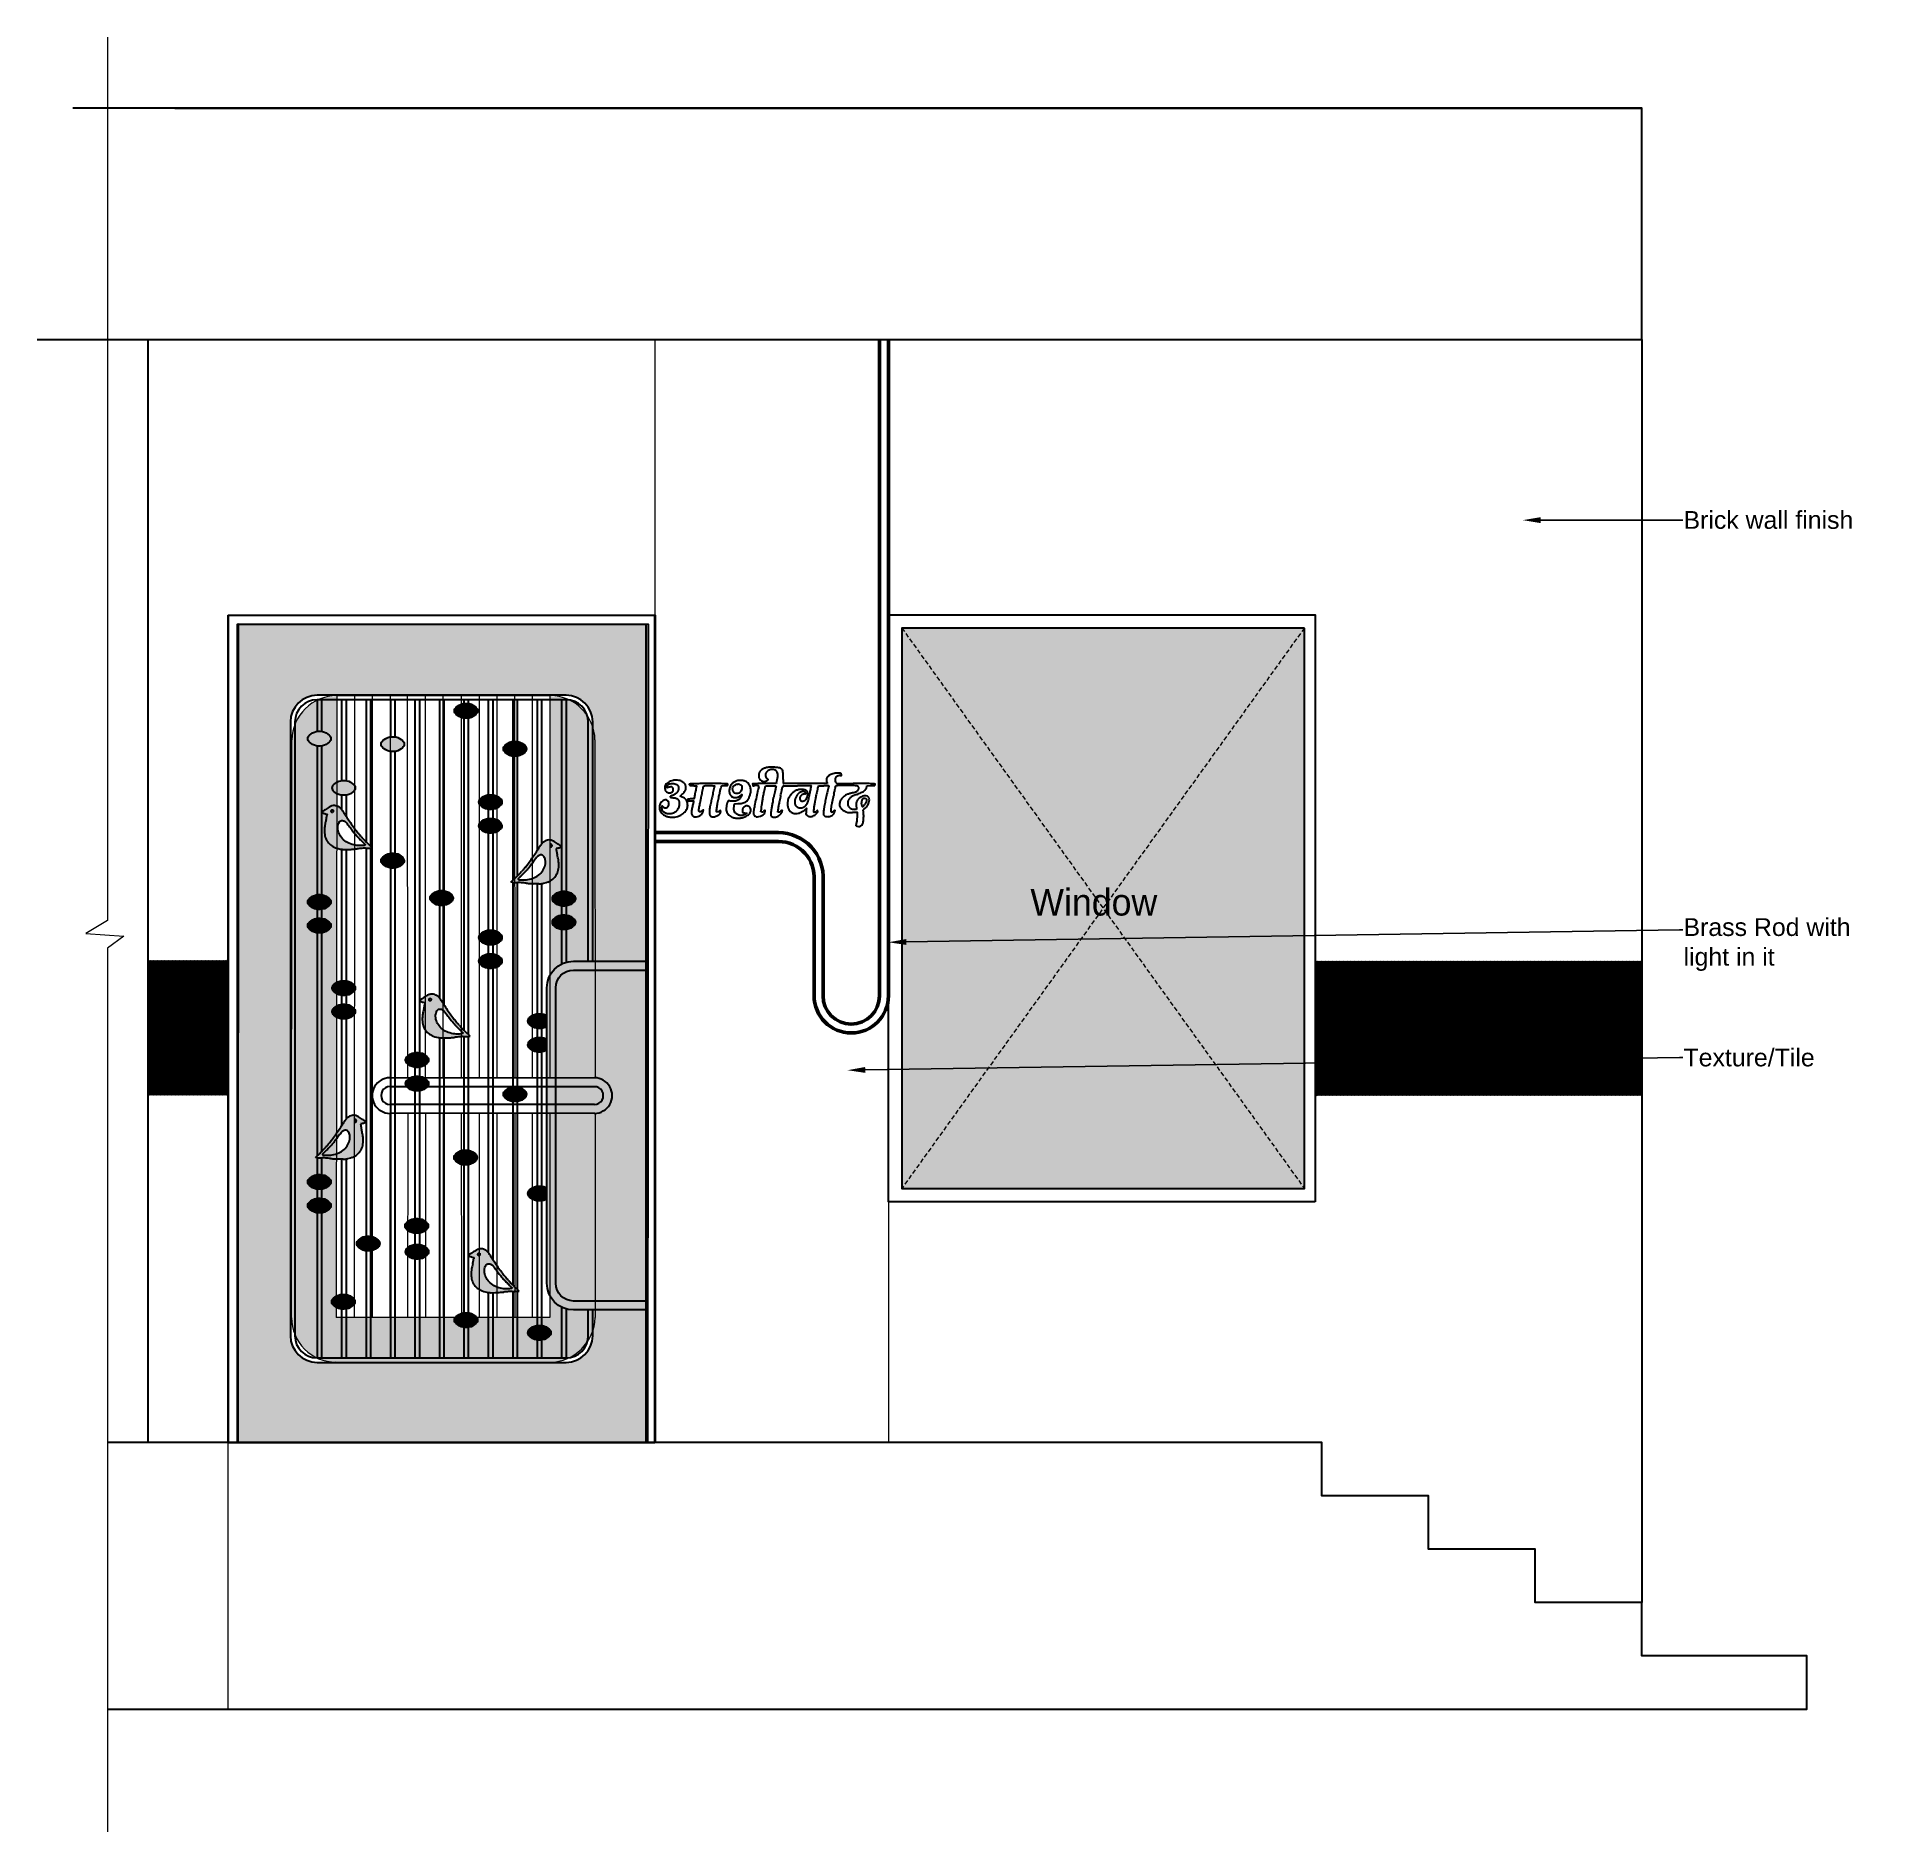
# Model space of a CAD drawing. Header units: millimetres. Extents: x 35877 to 3066687, y -650199 to -40525.
# Drawn here: x 147965.2 to 148174.1, y -178659.5 to -178457.7 of the extents above; entities that cross this region are included whole.
import ezdxf
from ezdxf import colors
from ezdxf.entities.mleader import LeaderData, LeaderLine
from ezdxf.math import Vec2, Vec3

# ---------------------------------------------------------------- set-up
doc = ezdxf.new("R2010")
doc.units = ezdxf.units.MM
doc.header["$MEASUREMENT"] = 0
doc.linetypes.add('DASHED', pattern=[0.75, 0.5, -0.25])
for name, color, linetype, lineweight in [('A8_FURNITURE', 32, 'Continuous', 30), ('dim05', 1, 'Continuous', 13), ('el', 7, 'Continuous', 20), ('ELEVATION', 250, 'Continuous', 9), ('Elevation 4.5', 206, 'Continuous', 5), ('FURNITURE', 32, 'Continuous', 9), ('furniture dimensions', 1, 'DASHED', 0), ('NAME PLATE', 7, 'Continuous', 25), ('wall', 7, 'Continuous', 30)]:
    doc.layers.add(name, color=color, linetype=linetype, lineweight=lineweight)
doc.styles.get("Standard").update_dxf_attribs({"font": 'arial.ttf', "height": 6})
pattern_1 = [(135, (414.78307, 1185.90105), (-0.044194173824, -0.044194173824), [])]

msp = doc.modelspace()

# ---------------------------------------------------------------- texts
at = {"layer": 'furniture dimensions', "color": 18, "lineweight": 0, "true_color": 0x000000, "transparency": 33554687, "insert": (148076.9035, -178553.4562, -0.0509), "char_height": 3, "attachment_point": 1}
msp.add_mtext_dynamic_manual_height_columns('{\\fBell MT|b0|i0|c0|p18;Window}', width=35.215065, gutter_width=30, heights=[38.0427], dxfattribs=at)

# ---------------------------------------------------------------- hatches: boundary and pattern name
at = {"layer": 'dim05', "lineweight": 0, "true_color": 0xa47149, "transparency": 33554630}
h = msp.add_hatch(color=35, dxfattribs=at)
h.dxf.hatch_style = 1
h.paths.add_polyline_path([(148033.6782, -178523.7304), (147987.6861, -178523.7304), (147987.6937, -178615.6897), (148033.6858, -178615.6897), (148033.6846, -178600.7912), (148027.6858, -178600.7912), (148027.6858, -178603.6897, -0.41421356), (148024.6858, -178606.6897), (147996.6883, -178606.6897, -0.41421356), (147993.6883, -178603.6897), (147993.6883, -178534.6956, -0.41421356), (147996.6883, -178531.6956), (148024.6858, -178531.6956, -0.41421356), (148027.6858, -178534.6956), (148027.6858, -178561.5913), (148033.6813, -178561.5913)])
h = msp.add_hatch(color=35, dxfattribs=at)
h.dxf.hatch_style = 1
h.paths.add_polyline_path([(148033.6813, -178561.5913), (148025.5191, -178561.5913, 0.41421356), (148022.5191, -178564.5913), (148022.5191, -178597.7912, 0.41421356), (148025.5191, -178600.7912), (148033.6846, -178600.7912), (148033.6845, -178599.7912), (148025.5191, -178599.7912, -0.41421356), (148023.5191, -178597.7912), (148023.5191, -178564.5913, -0.41421356), (148025.5191, -178562.5913), (148033.6814, -178562.5913)])
h = msp.add_hatch(color=35, dxfattribs=at)
h.dxf.hatch_style = 1
h.paths.add_polyline_path([(148033.6814, -178562.5913), (148025.5191, -178562.5913, 0.41421356), (148023.5191, -178564.5913), (148023.5191, -178597.7912, 0.41421356), (148025.5191, -178599.7912), (148033.6845, -178599.7912)])
at = {"layer": 'Elevation 4.5', "lineweight": 0, "true_color": 0x000000, "transparency": 33554646}
h = msp.add_hatch(color=18, dxfattribs=at)
h.dxf.hatch_style = 1
h.set_gradient(color1=(231, 226, 223), color2=(192, 192, 192), name='INVCYLINDER')
h.paths.add_polyline_path([(148107.7176, -178524.1334), (148062.4437, -178524.1334), (148062.4437, -178587.1334), (148107.7176, -178587.1334)])
at = {"layer": 'Elevation 4.5', "lineweight": 0, "true_color": 0x000000, "transparency": 33554628}
h = msp.add_hatch(color=18, dxfattribs=at)
h.dxf.hatch_style = 1
h.paths.add_polyline_path([(148014.7301, -178533.4435, 0.23356938), (148014.54, -178533.0433), (148014.3954, -178532.929, 0.18664689), (148013.5453, -178532.6125), (148013.329, -178532.6125, 0.18664689), (148012.4789, -178532.929), (148012.3342, -178533.0433, 0.22943813), (148012.1442, -178533.4357, 0.23356938), (148012.3342, -178533.8358), (148012.4789, -178533.9501, 0.18664689), (148013.329, -178534.2666), (148013.5453, -178534.2666, 0.18664689), (148014.3954, -178533.9501), (148014.54, -178533.8358, 0.22943813)])
h = msp.add_hatch(color=18, dxfattribs=at)
h.dxf.hatch_style = 1
h.paths.add_polyline_path([(147998.2313, -178536.5745, 0.23356938), (147998.0413, -178536.1744), (147997.8966, -178536.0601, 0.18664689), (147997.0465, -178535.7436), (147996.8302, -178535.7436, 0.18664689), (147995.9801, -178536.0601), (147995.8354, -178536.1744, 0.22943813), (147995.6454, -178536.5667, 0.23356938), (147995.8354, -178536.9668), (147995.9801, -178537.0811, 0.18664689), (147996.8302, -178537.3976), (147997.0465, -178537.3976, 0.18664689), (147997.8966, -178537.0811), (147998.0413, -178536.9668, 0.22943813)])
h.paths.add_polyline_path([(148006.2906, -178536.7938), (148006.146, -178536.6795, 0.18664689), (148005.2959, -178536.363), (148005.0796, -178536.363, 0.18664689), (148004.2295, -178536.6795), (148004.0848, -178536.7938, 0.22943813), (148003.8948, -178537.1861, 0.23356938), (148004.0848, -178537.5863), (148004.2295, -178537.7006, 0.18664689), (148005.0796, -178538.0171), (148005.2959, -178538.0171, 0.18664689), (148006.146, -178537.7006), (148006.2906, -178537.5863, 0.22943813), (148006.4807, -178537.1939, 0.23356938)])
h.paths.add_polyline_path([(148000.7911, -178541.7153), (148000.6464, -178541.601, 0.18664689), (147999.7963, -178541.2845), (147999.58, -178541.2845, 0.18664689), (147998.7299, -178541.601), (147998.5852, -178541.7153, 0.22943813), (147998.3952, -178542.1077, 0.23356938), (147998.5852, -178542.5078), (147998.7299, -178542.6221, 0.18664689), (147999.58, -178542.9386), (147999.7963, -178542.9386, 0.18664689), (148000.6464, -178542.6221), (148000.7911, -178542.5078, 0.22943813), (148000.9811, -178542.1155, 0.23356938)])
h = msp.add_hatch(color=18, dxfattribs=at)
h.dxf.hatch_style = 1
h.paths.add_polyline_path([(148020.2297, -178537.7177, 0.23356938), (148020.0396, -178537.3176), (148019.895, -178537.2033, 0.18664689), (148019.0449, -178536.8868), (148018.8286, -178536.8868, 0.18664689), (148017.9785, -178537.2033), (148017.8338, -178537.3176, 0.22943813), (148017.6438, -178537.7099, 0.23356938), (148017.8338, -178538.11), (148017.9785, -178538.2243, 0.18664689), (148018.8286, -178538.5408), (148019.0449, -178538.5408, 0.18664689), (148019.895, -178538.2243), (148020.0396, -178538.11, 0.22943813)])
h = msp.add_hatch(color=18, dxfattribs=at)
h.dxf.hatch_style = 1
edge = h.paths.add_edge_path()
edge.add_arc((147980.6234, -178557.2278), 22.7128, 32.161725, 32.811482)
edge.add_arc((147985.9035, -178553.8235), 16.4304, 32.811482, 33.637238)
edge.add_arc((147984.9248, -178554.4747), 17.6059, 33.637322, 34.287303)
edge.add_arc((147998.9137, -178544.9367), 0.6748, 34.287303, 41.168944)
edge.add_arc((147998.5169, -178545.2836), 1.2018, 41.168944, 55.992031)
edge.add_arc((147998.5385, -178545.2516), 1.1632, 55.992031, 71.17988)
edge.add_arc((147998.5758, -178545.1423), 1.0478, 71.179986, 87.215403)
edge.add_arc((147998.5896, -178544.8572), 0.7623, 87.215403, 107.569981)
edge.add_arc((147998.7488, -178545.36), 1.2897, 107.569981, 114.98423)
edge.add_arc((147999.3124, -178546.5694), 2.624, 114.98423, 119.342214)
edge.add_arc((147999.92, -178547.6502), 3.8638, 119.342214, 122.918403)
edge.add_arc((148002.5022, -178551.6389), 8.6154, 122.918403, 124.882049)
edge.add_arc((148029.9809, -178591.055), 56.6645, 124.882049, 125.04861)
edge.add_arc((148016.501, -178571.8384), 33.1914, 125.04861, 125.297529)
edge.add_arc((148037.1186, -178600.9604), 68.873, 125.297529, 125.400118)
edge.add_arc((147997.369, -178545.0275), 0.2543, 125.400118, 130.766038)
edge.add_arc((147997.2142, -178544.8479), 0.0172, 130.766038, 241.791355)
edge.add_arc((147997.8926, -178543.5831), 1.4524, 241.791355, 246.607444)
edge.add_arc((147997.9637, -178543.4187), 1.6315, 246.607444, 252.073401)
edge.add_arc((147998.1283, -178542.9097), 2.1665, 252.073401, 256.492349)
edge.add_line((147997.6223, -178545.0163), (147997.8066, -178545.0606))
edge.add_line((147997.8066, -178545.0606), (147997.7976, -178545.2156))
edge.add_arc((147997.0457, -178545.1717), 0.7531, 350.186773, 356.658463, ccw=False)
edge.add_arc((147992.3538, -178544.3601), 5.5147, 348.695431, 350.186773, ccw=False)
edge.add_arc((147991.7032, -178544.2301), 6.1782, 347.161173, 348.695494, ccw=False)
edge.add_arc((147991.452, -178544.1728), 6.4358, 345.672187, 347.161214, ccw=False)
edge.add_arc((148009.3676, -178548.7487), 12.0549, 165.672187, 167.204064)
edge.add_arc((148001.5048, -178546.9629), 3.9919, 167.204064, 170.696981)
edge.add_arc((148000.8918, -178546.8625), 3.3707, 170.697053, 174.565081)
edge.add_arc((148004.0425, -178547.1623), 6.5356, 174.565081, 176.922325)
edge.add_arc((148000.119, -178546.9513), 2.6065, 176.922325, 191.786972)
edge.add_arc((147999.3232, -178547.1174), 1.7935, 191.786972, 211.458556)
edge.add_arc((147999.2583, -178547.1571), 1.7174, 211.458556, 231.624333)
edge.add_arc((147999.5854, -178546.744), 2.2443, 231.624333, 248.12672)
edge.add_line((147998.7493, -178548.8268), (147998.9284, -178548.8987))
edge.add_line((147998.9284, -178548.8987), (147999.2876, -178548.9805))
edge.add_arc((147999.5826, -178547.441), 1.5675, 259.153342, 262.43435)
edge.add_arc((148000.1256, -178543.3527), 5.6917, 262.43435, 263.690986)
edge.add_arc((148000.1871, -178542.7969), 6.2509, 263.690986, 264.934374)
edge.add_arc((148000.0566, -178544.2682), 4.7738, 264.934374, 266.456244)
edge.add_line((147999.7616, -178549.0329), (148000.2684, -178549.0172))
edge.add_line((148000.2684, -178549.0172), (148000.3943, -178549.0172))
edge.add_arc((148000.3943, -178547.9686), 1.0486, 270, 274.402651)
edge.add_arc((147998.22, -178519.7281), 29.3726, 274.402651, 274.797069)
edge.add_arc((147998.4237, -178522.1552), 26.937, 274.797149, 275.310263)
edge.add_arc((147997.4426, -178511.6004), 37.5373, 275.310324, 275.710506)
edge.add_arc((148003.1505, -178568.6807), 19.8277, 94.918448, 95.710506, ccw=False)
edge.add_arc((148003.2312, -178569.6177), 20.7681, 94.153488, 94.91849, ccw=False)
edge.add_arc((148003.0672, -178567.3595), 18.504, 93.397462, 94.153518, ccw=False)
edge.add_arc((148002.1577, -178552.0393), 3.1569, 90.600348, 93.397462, ccw=False)
edge.add_arc((148002.0411, -178540.9108), 7.9723, 270.600348, 271.036981)
edge.add_line((148002.1854, -178548.8818), (148002.8956, -178548.846))
edge.add_arc((148019.0198, -178531.5377), 23.6552, 223.940451, 227.028318, ccw=False)
edge.add_arc((148013.5274, -178536.8528), 16.0121, 222.896777, 223.883486, ccw=False)
edge.add_arc((148004.6326, -178545.1174), 3.8704, 220.063228, 222.896777, ccw=False)
edge.add_arc((147926.0535, -178611.201), 98.8024, 40.063228, 40.151684)
edge.add_arc((147939.2651, -178600.0556), 81.5176, 40.151751, 40.255702)
edge.add_arc((147942.5565, -178597.2687), 77.2047, 40.255751, 40.345381)
edge.add_arc((147996.8943, -178551.1128), 5.9099, 40.345381, 40.944461)
edge.add_arc((148007.2326, -178542.1435), 7.777, 217.222713, 220.944461, ccw=False)
edge.add_arc((148020.5658, -178532.0147), 24.5211, 215.641397, 217.222713, ccw=False)
edge.add_arc((148022.4587, -178530.6574), 26.8504, 214.086743, 215.641397, ccw=False)
edge.add_arc((148016.9435, -178534.3897), 20.1909, 212.161725, 214.086743, ccw=False)
edge = h.paths.add_edge_path(flags=16)
edge.add_arc((147998.5011, -178544.6969), 0.2323, 204.495349, 219.943468, ccw=False)
edge.add_arc((147998.4492, -178544.7206), 0.1751, 171.290389, 204.495349, ccw=False)
edge.add_arc((147998.4399, -178544.7192), 0.1658, 136.69781, 171.290389, ccw=False)
edge.add_arc((147998.4023, -178544.6837), 0.1141, 93.002796, 136.69781, ccw=False)
edge.add_arc((147998.4016, -178544.6702), 0.1006, 45.000015, 93.002796, ccw=False)
edge.add_arc((147998.4051, -178544.6668), 0.0957, 11.325878, 45.000031, ccw=False)
edge.add_arc((147998.2452, -178544.6988), 0.2587, -4.706621, 11.325878, ccw=False)
edge.add_arc((147998.2318, -178544.6977), 0.2721, 339.607133, 355.293379, ccw=False)
edge.add_arc((147998.3663, -178544.7477), 0.1287, 312.144648, 339.607133, ccw=False)
edge.add_arc((147998.3564, -178544.7367), 0.1434, 290.559173, 312.144648, ccw=False)
edge.add_arc((147998.3828, -178544.8071), 0.0683, 252.983338, 290.559173, ccw=False)
edge.add_arc((147998.3873, -178544.7922), 0.0838, 219.943468, 252.983338, ccw=False)
edge = h.paths.add_edge_path(flags=16)
edge.add_arc((147999.4696, -178546.1068), 0.3225, 104.545982, 123.511462, ccw=False)
edge.add_arc((147999.5141, -178546.2782), 0.4996, 90.883223, 104.545982, ccw=False)
edge.add_arc((147999.5146, -178546.316), 0.5374, 77.696422, 90.883223, ccw=False)
edge.add_arc((147999.5303, -178546.2442), 0.4639, 62.970975, 77.696422, ccw=False)
edge.add_arc((147999.4583, -178546.3853), 0.6223, 51.147473, 62.970975, ccw=False)
edge.add_arc((147999.3465, -178546.5241), 0.8006, 41.358528, 51.147473, ccw=False)
edge.add_arc((147997.6948, -178547.9782), 3.0011, 37.224919, 41.358528, ccw=False)
edge.add_arc((147946.2372, -178587.0719), 67.6247, 36.794285, 37.224919, ccw=False)
edge.add_arc((148034.8306, -178520.8094), 43.0077, 216.794285, 217.637654)
edge.add_arc((148006.6193, -178542.5645), 7.3824, 217.637654, 220.744087)
edge.add_arc((148005.5178, -178543.5135), 5.9284, 220.744087, 224.329844)
edge.add_arc((148016.0196, -178533.2545), 20.6096, 224.329844, 225.748007)
edge.add_arc((147988.6939, -178561.3032), 18.5494, 44.867267, 45.748007, ccw=False)
edge.add_arc((147998.1029, -178551.9376), 5.2737, 42.620861, 44.867267, ccw=False)
edge.add_arc((147996.3218, -178553.5767), 7.6942, 41.450303, 42.620861, ccw=False)
edge.add_arc((148002.073, -178548.4973), 0.0212, -32.617882, 41.450303, ccw=False)
edge.add_arc((148001.9852, -178548.4412), 0.1254, 275.884857, 327.382118, ccw=False)
edge.add_arc((148001.4552, -178543.2992), 5.2946, 272.403208, 275.884857, ccw=False)
edge.add_arc((148001.509, -178544.5817), 4.011, 267.337287, 272.403208, ccw=False)
edge.add_arc((148001.4479, -178545.8964), 2.6949, 260.511985, 267.337287, ccw=False)
edge.add_arc((148001.5038, -178545.5621), 3.0338, 245.812451, 260.511985, ccw=False)
edge.add_arc((148001.2147, -178546.2056), 2.3283, 227.887413, 245.812451, ccw=False)
edge.add_arc((148001.0167, -178546.4247), 2.0331, 208.56341, 227.887413, ccw=False)
edge.add_arc((148000.8353, -178546.5234), 1.8266, 187.620795, 208.563486, ccw=False)
edge.add_arc((148000.437, -178546.5767), 1.4247, 176.160729, 187.620795, ccw=False)
edge.add_arc((148000.3238, -178546.5691), 1.3113, 163.965793, 176.160729, ccw=False)
edge.add_arc((148000.0678, -178546.4955), 1.0448, 150.417164, 163.965793, ccw=False)
edge.add_arc((147999.5217, -178546.1855), 0.4169, 123.511462, 150.417164, ccw=False)
h = msp.add_hatch(color=18, dxfattribs=at)
h.dxf.hatch_style = 1
h.paths.add_polyline_path([(148017.4799, -178543.7059, 0.23356938), (148017.2898, -178543.3058), (148017.1452, -178543.1915, 0.18664689), (148016.2951, -178542.875), (148016.0788, -178542.875, 0.18664689), (148015.2287, -178543.1915), (148015.084, -178543.3058, 0.22943813), (148014.894, -178543.6981, 0.23356938), (148015.084, -178544.0983), (148015.2287, -178544.2126, 0.18664689), (148016.0788, -178544.5291), (148016.2951, -178544.5291, 0.18664689), (148017.1452, -178544.2126), (148017.2898, -178544.0983, 0.22943813)])
h = msp.add_hatch(color=18, dxfattribs=at)
h.dxf.hatch_style = 1
h.paths.add_polyline_path([(148017.4799, -178546.36, 0.23356938), (148017.2898, -178545.9598), (148017.1452, -178545.8455, 0.18664689), (148016.2951, -178545.5291), (148016.0788, -178545.5291, 0.18664689), (148015.2287, -178545.8455), (148015.084, -178545.9598, 0.22943813), (148014.894, -178546.3522, 0.23356938), (148015.084, -178546.7523), (148015.2287, -178546.8666, 0.18664689), (148016.0788, -178547.1831), (148016.2951, -178547.1831, 0.18664689), (148017.1452, -178546.8666), (148017.2898, -178546.7523, 0.22943813)])
h = msp.add_hatch(color=18, dxfattribs=at)
h.dxf.hatch_style = 1
edge = h.paths.add_edge_path()
edge.add_arc((148040.7603, -178561.0908), 22.7128, 507.188518, 507.838275, ccw=False)
edge.add_arc((148035.4802, -178557.6865), 16.4304, 506.362762, 507.188518, ccw=False)
edge.add_arc((148036.4589, -178558.3377), 17.6059, 505.712697, 506.362678, ccw=False)
edge.add_arc((148022.47, -178548.7997), 0.6748, 498.831056, 505.712697, ccw=False)
edge.add_arc((148022.8667, -178549.1466), 1.2018, 484.007969, 498.831056, ccw=False)
edge.add_arc((148022.8452, -178549.1146), 1.1632, 468.82012, 484.007969, ccw=False)
edge.add_arc((148022.8079, -178549.0054), 1.0478, 452.784597, 468.820014, ccw=False)
edge.add_arc((148022.794, -178548.7202), 0.7623, 432.430019, 452.784597, ccw=False)
edge.add_arc((148022.6348, -178549.223), 1.2897, 425.01577, 432.430019, ccw=False)
edge.add_arc((148022.0713, -178550.4324), 2.624, 420.657786, 425.01577, ccw=False)
edge.add_arc((148021.4637, -178551.5132), 3.8638, 417.081597, 420.657786, ccw=False)
edge.add_arc((148018.8815, -178555.5019), 8.6154, 415.117951, 417.081597, ccw=False)
edge.add_arc((147991.4028, -178594.918), 56.6645, 414.95139, 415.117951, ccw=False)
edge.add_arc((148004.8827, -178575.7014), 33.1914, 414.702471, 414.95139, ccw=False)
edge.add_arc((147984.2651, -178604.8234), 68.873, 414.599882, 414.702471, ccw=False)
edge.add_arc((148024.0147, -178548.8905), 0.2543, 409.233962, 414.599882, ccw=False)
edge.add_arc((148024.1695, -178548.7109), 0.0172, 298.208645, 409.233962, ccw=False)
edge.add_arc((148023.4911, -178547.4462), 1.4524, 293.392556, 298.208645, ccw=False)
edge.add_arc((148023.42, -178547.2817), 1.6315, 287.926599, 293.392556, ccw=False)
edge.add_arc((148023.2553, -178546.7727), 2.1665, 283.507651, 287.926599, ccw=False)
edge.add_line((148023.7614, -178548.8793), (148023.5771, -178548.9236))
edge.add_line((148023.5771, -178548.9236), (148023.5861, -178549.0786))
edge.add_arc((148024.3379, -178549.0347), 0.7531, 183.341537, 189.813227)
edge.add_arc((148029.0298, -178548.2231), 5.5147, 189.813227, 191.304569)
edge.add_arc((148029.6805, -178548.0931), 6.1782, 191.304506, 192.838827)
edge.add_arc((148029.9317, -178548.0358), 6.4358, 192.838786, 194.327813)
edge.add_arc((148012.0161, -178552.6117), 12.0549, 372.795936, 374.327813, ccw=False)
edge.add_arc((148019.8789, -178550.8259), 3.9919, 369.303019, 372.795936, ccw=False)
edge.add_arc((148020.4919, -178550.7255), 3.3707, 365.434919, 369.302947, ccw=False)
edge.add_arc((148017.3412, -178551.0253), 6.5356, 363.077675, 365.434919, ccw=False)
edge.add_arc((148021.2647, -178550.8143), 2.6065, 348.213028, 363.077675, ccw=False)
edge.add_arc((148022.0605, -178550.9804), 1.7935, 328.541444, 348.213028, ccw=False)
edge.add_arc((148022.1254, -178551.0201), 1.7174, 308.375667, 328.541444, ccw=False)
edge.add_arc((148021.7983, -178550.607), 2.2443, 291.87328, 308.375667, ccw=False)
edge.add_line((148022.6344, -178552.6898), (148022.4553, -178552.7617))
edge.add_line((148022.4553, -178552.7617), (148022.096, -178552.8435))
edge.add_arc((148021.8011, -178551.304), 1.5675, 277.56565, 280.846658, ccw=False)
edge.add_arc((148021.2581, -178547.2157), 5.6917, 276.309014, 277.56565, ccw=False)
edge.add_arc((148021.1966, -178546.6599), 6.2509, 275.065626, 276.309014, ccw=False)
edge.add_arc((148021.327, -178548.1312), 4.7738, 273.543756, 275.065626, ccw=False)
edge.add_line((148021.6221, -178552.8959), (148021.1153, -178552.8802))
edge.add_line((148021.1153, -178552.8802), (148020.9894, -178552.8802))
edge.add_arc((148020.9894, -178551.8316), 1.0486, 265.597349, 270, ccw=False)
edge.add_arc((148023.1636, -178523.5911), 29.3726, 265.202931, 265.597349, ccw=False)
edge.add_arc((148022.96, -178526.0183), 26.937, 264.689737, 265.202851, ccw=False)
edge.add_arc((148023.9411, -178515.4634), 37.5373, 264.289494, 264.689676, ccw=False)
edge.add_arc((148018.2331, -178572.5437), 19.8277, 444.289494, 445.081552)
edge.add_arc((148018.1525, -178573.4807), 20.7681, 445.08151, 445.846512)
edge.add_arc((148018.3165, -178571.2225), 18.504, 445.846482, 446.602538)
edge.add_arc((148019.226, -178555.9023), 3.1569, 446.602538, 449.399652)
edge.add_arc((148019.3426, -178544.7738), 7.9723, 268.963019, 269.399652, ccw=False)
edge.add_line((148019.1983, -178552.7448), (148018.4881, -178552.709))
edge.add_arc((148002.3638, -178535.4007), 23.6552, 312.971682, 316.059549)
edge.add_arc((148007.8563, -178540.7158), 16.0121, 316.116514, 317.103223)
edge.add_arc((148016.7511, -178548.9804), 3.8704, 317.103223, 319.936772)
edge.add_arc((148095.3302, -178615.064), 98.8024, 499.848316, 499.936772, ccw=False)
edge.add_arc((148082.1186, -178603.9186), 81.5176, 499.744298, 499.848249, ccw=False)
edge.add_arc((148078.8272, -178601.1317), 77.2047, 499.654619, 499.744249, ccw=False)
edge.add_arc((148024.4894, -178554.9758), 5.9099, 499.055539, 499.654619, ccw=False)
edge.add_arc((148014.1511, -178546.0065), 7.777, 319.055539, 322.777287)
edge.add_arc((148000.8179, -178535.8777), 24.5211, 322.777287, 324.358603)
edge.add_arc((147998.9249, -178534.5204), 26.8504, 324.358603, 325.913257)
edge.add_arc((148004.4402, -178538.2527), 20.1909, 325.913257, 327.838275)
edge = h.paths.add_edge_path(flags=16)
edge.add_arc((148022.8825, -178548.5599), 0.2323, 320.056532, 335.504651)
edge.add_arc((148022.9345, -178548.5836), 0.1751, 335.504651, 368.709611)
edge.add_arc((148022.9437, -178548.5822), 0.1658, 368.709611, 403.30219)
edge.add_arc((148022.9814, -178548.5467), 0.1141, 403.30219, 446.997204)
edge.add_arc((148022.9821, -178548.5332), 0.1006, 446.997204, 494.999985)
edge.add_arc((148022.9786, -178548.5298), 0.0957, 494.999969, 528.674122)
edge.add_arc((148023.1385, -178548.5618), 0.2587, 528.674122, 544.706621)
edge.add_arc((148023.1518, -178548.5607), 0.2721, 184.706621, 200.392867)
edge.add_arc((148023.0174, -178548.6107), 0.1287, 200.392867, 227.855352)
edge.add_arc((148023.0273, -178548.5997), 0.1434, 227.855352, 249.440827)
edge.add_arc((148023.0009, -178548.6701), 0.0683, 249.440827, 287.016662)
edge.add_arc((148022.9963, -178548.6552), 0.0838, 287.016662, 320.056532)
edge = h.paths.add_edge_path(flags=16)
edge.add_arc((148021.9141, -178549.9698), 0.3225, 416.488538, 435.454018)
edge.add_arc((148021.8696, -178550.1412), 0.4996, 435.454018, 449.116777)
edge.add_arc((148021.869, -178550.179), 0.5374, 449.116777, 462.303578)
edge.add_arc((148021.8534, -178550.1072), 0.4639, 462.303578, 477.029025)
edge.add_arc((148021.9254, -178550.2483), 0.6223, 477.029025, 488.852527)
edge.add_arc((148022.0372, -178550.3871), 0.8006, 488.852527, 498.641472)
edge.add_arc((148023.6889, -178551.8412), 3.0011, 498.641472, 502.775081)
edge.add_arc((148075.1465, -178590.9349), 67.6247, 502.775081, 503.205715)
edge.add_arc((147986.5531, -178524.6724), 43.0077, 322.362346, 323.205715, ccw=False)
edge.add_arc((148014.7643, -178546.4275), 7.3824, 319.255913, 322.362346, ccw=False)
edge.add_arc((148015.8659, -178547.3765), 5.9284, 315.670156, 319.255913, ccw=False)
edge.add_arc((148005.364, -178537.1175), 20.6096, 314.251993, 315.670156, ccw=False)
edge.add_arc((148032.6898, -178565.1662), 18.5494, 494.251993, 495.132733)
edge.add_arc((148023.2807, -178555.8006), 5.2737, 495.132733, 497.379139)
edge.add_arc((148025.0619, -178557.4397), 7.6942, 497.379139, 498.549697)
edge.add_arc((148019.3107, -178552.3604), 0.0212, 498.549697, 572.617882)
edge.add_arc((148019.3985, -178552.3042), 0.1254, 212.617882, 264.115143)
edge.add_arc((148019.9285, -178547.1622), 5.2946, 264.115143, 267.596792)
edge.add_arc((148019.8746, -178548.4447), 4.011, 267.596792, 272.662713)
edge.add_arc((148019.9358, -178549.7594), 2.6949, 272.662713, 279.488015)
edge.add_arc((148019.8799, -178549.4251), 3.0338, 279.488015, 294.187549)
edge.add_arc((148020.169, -178550.0687), 2.3283, 294.187549, 312.112587)
edge.add_arc((148020.3669, -178550.2877), 2.0331, 312.112587, 331.43659)
edge.add_arc((148020.5483, -178550.3864), 1.8266, 331.436514, 352.379205)
edge.add_arc((148020.9466, -178550.4397), 1.4247, 352.379205, 363.839271)
edge.add_arc((148021.0598, -178550.4321), 1.3113, 363.839271, 376.034207)
edge.add_arc((148021.3159, -178550.3585), 1.0448, 376.034207, 389.582836)
edge.add_arc((148021.862, -178550.0485), 0.4169, 389.582836, 416.488538)
h = msp.add_hatch(color=18, dxfattribs=at)
h.dxf.hatch_style = 1
h.paths.add_polyline_path([(148006.4807, -178550.2875, 0.23356938), (148006.2906, -178549.8873), (148006.146, -178549.773, 0.18664689), (148005.2959, -178549.4565), (148005.0796, -178549.4565, 0.18664689), (148004.2295, -178549.773), (148004.0848, -178549.8873, 0.22943813), (148003.8948, -178550.2796, 0.23356938), (148004.0848, -178550.6798), (148004.2295, -178550.7941, 0.18664689), (148005.0796, -178551.1106), (148005.2959, -178551.1106, 0.18664689), (148006.146, -178550.7941), (148006.2906, -178550.6798, 0.22943813)])
h = msp.add_hatch(color=18, dxfattribs=at)
h.dxf.hatch_style = 1
h.paths.add_polyline_path([(147998.2313, -178554.9382, 0.23356938), (147998.0413, -178554.538), (147997.8966, -178554.4237, 0.18664689), (147997.0465, -178554.1072), (147996.8302, -178554.1072, 0.18664689), (147995.9801, -178554.4237), (147995.8354, -178554.538, 0.22943813), (147995.6454, -178554.9304, 0.23356938), (147995.8354, -178555.3305), (147995.9801, -178555.4448, 0.18664689), (147996.8302, -178555.7613), (147997.0465, -178555.7613, 0.18664689), (147997.8966, -178555.4448), (147998.0413, -178555.3305, 0.22943813)])
h = msp.add_hatch(color=18, dxfattribs=at)
h.dxf.hatch_style = 1
h.paths.add_polyline_path([(148011.9803, -178554.4884, 0.23356938), (148011.7902, -178554.0883), (148011.6456, -178553.974, 0.18664689), (148010.7955, -178553.6575), (148010.5792, -178553.6575, 0.18664689), (148009.7291, -178553.974), (148009.5844, -178554.0883, 0.22943813), (148009.3944, -178554.4806, 0.23356938), (148009.5844, -178554.8807), (148009.7291, -178554.995, 0.18664689), (148010.5792, -178555.3115), (148010.7955, -178555.3115, 0.18664689), (148011.6456, -178554.995), (148011.7902, -178554.8807, 0.22943813)])
h = msp.add_hatch(color=18, dxfattribs=at)
h.dxf.hatch_style = 1
h.paths.add_polyline_path([(148025.7293, -178554.5545, 0.23356938), (148025.5392, -178554.1544), (148025.3946, -178554.0401, 0.18664689), (148024.5445, -178553.7236), (148024.3281, -178553.7236, 0.18664689), (148023.4781, -178554.0401), (148023.3334, -178554.1544, 0.22943813), (148023.1434, -178554.5467, 0.23356938), (148023.3334, -178554.9468), (148023.4781, -178555.0611, 0.18664689), (148024.3281, -178555.3776), (148024.5445, -178555.3776, 0.18664689), (148025.3946, -178555.0611), (148025.5392, -178554.9468, 0.22943813)])
h = msp.add_hatch(color=18, dxfattribs=at)
h.dxf.hatch_style = 1
h.paths.add_polyline_path([(147998.2313, -178557.5922, 0.23356938), (147998.0413, -178557.1921), (147997.8966, -178557.0778, 0.18664689), (147997.0465, -178556.7613), (147996.8302, -178556.7613, 0.18664689), (147995.9801, -178557.0778), (147995.8354, -178557.1921, 0.22943813), (147995.6454, -178557.5844, 0.23356938), (147995.8354, -178557.9846), (147995.9801, -178558.0989, 0.18664689), (147996.8302, -178558.4154), (147997.0465, -178558.4154, 0.18664689), (147997.8966, -178558.0989), (147998.0413, -178557.9846, 0.22943813)])
h = msp.add_hatch(color=18, dxfattribs=at)
h.dxf.hatch_style = 1
h.paths.add_polyline_path([(148025.7293, -178557.2086, 0.23356938), (148025.5392, -178556.8084), (148025.3946, -178556.6941, 0.18664689), (148024.5445, -178556.3776), (148024.3281, -178556.3776, 0.18664689), (148023.4781, -178556.6941), (148023.3334, -178556.8084, 0.22943813), (148023.1434, -178557.2008, 0.23356938), (148023.3334, -178557.6009), (148023.4781, -178557.7152, 0.18664689), (148024.3281, -178558.0317), (148024.5445, -178558.0317, 0.18664689), (148025.3946, -178557.7152), (148025.5392, -178557.6009, 0.22943813)])
h = msp.add_hatch(color=18, dxfattribs=at)
h.dxf.hatch_style = 1
h.paths.add_polyline_path([(148017.4799, -178558.9224, 0.23356938), (148017.2898, -178558.5223), (148017.1452, -178558.408, 0.18664689), (148016.2951, -178558.0915), (148016.0788, -178558.0915, 0.18664689), (148015.2287, -178558.408), (148015.084, -178558.5223, 0.22943813), (148014.894, -178558.9146, 0.23356938), (148015.084, -178559.3147), (148015.2287, -178559.429, 0.18664689), (148016.0788, -178559.7455), (148016.2951, -178559.7455, 0.18664689), (148017.1452, -178559.429), (148017.2898, -178559.3147, 0.22943813)])
h = msp.add_hatch(color=18, dxfattribs=at)
h.dxf.hatch_style = 1
h.paths.add_polyline_path([(148017.4799, -178561.5843, 0.23356938), (148017.2898, -178561.1841), (148017.1452, -178561.0698, 0.18664689), (148016.2951, -178560.7533), (148016.0788, -178560.7533, 0.18664689), (148015.2287, -178561.0698), (148015.084, -178561.1841, 0.22943813), (148014.894, -178561.5765, 0.23356938), (148015.084, -178561.9766), (148015.2287, -178562.0909, 0.18664689), (148016.0788, -178562.4074), (148016.2951, -178562.4074, 0.18664689), (148017.1452, -178562.0909), (148017.2898, -178561.9766, 0.22943813)])
h = msp.add_hatch(color=18, dxfattribs=at)
h.dxf.hatch_style = 1
h.paths.add_polyline_path([(148000.9811, -178564.6087, 0.23356938), (148000.7911, -178564.2085), (148000.6464, -178564.0942, 0.18664689), (147999.7963, -178563.7778), (147999.58, -178563.7778, 0.18664689), (147998.7299, -178564.0942), (147998.5852, -178564.2085, 0.22943813), (147998.3952, -178564.6009, 0.23356938), (147998.5852, -178565.001), (147998.7299, -178565.1153, 0.18664689), (147999.58, -178565.4318), (147999.7963, -178565.4318, 0.18664689), (148000.6464, -178565.1153), (148000.7911, -178565.001, 0.22943813)])
h = msp.add_hatch(color=18, dxfattribs=at)
h.dxf.hatch_style = 1
edge = h.paths.add_edge_path()
edge.add_arc((147991.6251, -178578.4152), 22.7128, 32.161725, 32.811482)
edge.add_arc((147996.9053, -178575.0109), 16.4304, 32.811482, 33.637238)
edge.add_arc((147995.9266, -178575.6621), 17.6059, 33.637322, 34.287303)
edge.add_arc((148009.9154, -178566.1241), 0.6748, 34.287303, 41.168944)
edge.add_arc((148009.5187, -178566.471), 1.2018, 41.168944, 55.992031)
edge.add_arc((148009.5403, -178566.439), 1.1632, 55.992031, 71.17988)
edge.add_arc((148009.5775, -178566.3298), 1.0478, 71.179986, 87.215403)
edge.add_arc((148009.5914, -178566.0446), 0.7623, 87.215403, 107.569981)
edge.add_arc((148009.7506, -178566.5474), 1.2897, 107.569981, 114.98423)
edge.add_arc((148010.3142, -178567.7569), 2.624, 114.98423, 119.342214)
edge.add_arc((148010.9217, -178568.8376), 3.8638, 119.342214, 122.918403)
edge.add_arc((148013.5039, -178572.8263), 8.6154, 122.918403, 124.882049)
edge.add_arc((148040.9827, -178612.2425), 56.6645, 124.882049, 125.04861)
edge.add_arc((148027.5028, -178593.0259), 33.1914, 125.04861, 125.297529)
edge.add_arc((148048.1204, -178622.1479), 68.873, 125.297529, 125.400118)
edge.add_arc((148008.3708, -178566.2149), 0.2543, 125.400118, 130.766038)
edge.add_arc((148008.2159, -178566.0353), 0.0172, 130.766038, 241.791355)
edge.add_arc((148008.8943, -178564.7706), 1.4524, 241.791355, 246.607444)
edge.add_arc((148008.9654, -178564.6062), 1.6315, 246.607444, 252.073401)
edge.add_arc((148009.1301, -178564.0972), 2.1665, 252.073401, 256.492349)
edge.add_line((148008.6241, -178566.2037), (148008.8084, -178566.248))
edge.add_line((148008.8084, -178566.248), (148008.7993, -178566.403))
edge.add_arc((148008.0475, -178566.3591), 0.7531, 350.186773, 356.658463, ccw=False)
edge.add_arc((148003.3556, -178565.5476), 5.5147, 348.695431, 350.186773, ccw=False)
edge.add_arc((148002.7049, -178565.4175), 6.1782, 347.161173, 348.695494, ccw=False)
edge.add_arc((148002.4537, -178565.3603), 6.4358, 345.672187, 347.161214, ccw=False)
edge.add_arc((148020.3693, -178569.9361), 12.0549, 165.672187, 167.204064)
edge.add_arc((148012.5065, -178568.1503), 3.9919, 167.204064, 170.696981)
edge.add_arc((148011.8935, -178568.0499), 3.3707, 170.697053, 174.565081)
edge.add_arc((148015.0442, -178568.3497), 6.5356, 174.565081, 176.922325)
edge.add_arc((148011.1208, -178568.1387), 2.6065, 176.922325, 191.786972)
edge.add_arc((148010.325, -178568.3048), 1.7935, 191.786972, 211.458556)
edge.add_arc((148010.2601, -178568.3445), 1.7174, 211.458556, 231.624333)
edge.add_arc((148010.5872, -178567.9314), 2.2443, 231.624333, 248.12672)
edge.add_line((148009.751, -178570.0142), (148009.9301, -178570.0861))
edge.add_line((148009.9301, -178570.0861), (148010.2894, -178570.1679))
edge.add_arc((148010.5844, -178568.6285), 1.5675, 259.153342, 262.43435)
edge.add_arc((148011.1274, -178564.5401), 5.6917, 262.43435, 263.690986)
edge.add_arc((148011.1888, -178563.9843), 6.2509, 263.690986, 264.934374)
edge.add_arc((148011.0584, -178565.4557), 4.7738, 264.934374, 266.456244)
edge.add_line((148010.7633, -178570.2203), (148011.2702, -178570.2046))
edge.add_line((148011.2702, -178570.2046), (148011.3961, -178570.2046))
edge.add_arc((148011.3961, -178569.156), 1.0486, 270, 274.402651)
edge.add_arc((148009.2218, -178540.9156), 29.3726, 274.402651, 274.797069)
edge.add_arc((148009.4254, -178543.3427), 26.937, 274.797149, 275.310263)
edge.add_arc((148008.4443, -178532.7878), 37.5373, 275.310324, 275.710506)
edge.add_arc((148014.1523, -178589.8682), 19.8277, 94.918448, 95.710506, ccw=False)
edge.add_arc((148014.2329, -178590.8051), 20.7681, 94.153488, 94.91849, ccw=False)
edge.add_arc((148014.069, -178588.5469), 18.504, 93.397462, 94.153518, ccw=False)
edge.add_arc((148013.1595, -178573.2268), 3.1569, 90.600348, 93.397462, ccw=False)
edge.add_arc((148013.0428, -178562.0983), 7.9723, 270.600348, 271.036981)
edge.add_line((148013.1871, -178570.0692), (148013.8973, -178570.0335))
edge.add_arc((148030.0216, -178552.7251), 23.6552, 223.940451, 227.028318, ccw=False)
edge.add_arc((148024.5291, -178558.0402), 16.0121, 222.896777, 223.883486, ccw=False)
edge.add_arc((148015.6343, -178566.3049), 3.8704, 220.063228, 222.896777, ccw=False)
edge.add_arc((147937.0553, -178632.3885), 98.8024, 40.063228, 40.151684)
edge.add_arc((147950.2668, -178621.243), 81.5176, 40.151751, 40.255702)
edge.add_arc((147953.5583, -178618.4561), 77.2047, 40.255751, 40.345381)
edge.add_arc((148007.8961, -178572.3003), 5.9099, 40.345381, 40.944461)
edge.add_arc((148018.2344, -178563.3309), 7.777, 217.222713, 220.944461, ccw=False)
edge.add_arc((148031.5676, -178553.2021), 24.5211, 215.641397, 217.222713, ccw=False)
edge.add_arc((148033.4605, -178551.8449), 26.8504, 214.086743, 215.641397, ccw=False)
edge.add_arc((148027.9452, -178555.5771), 20.1909, 212.161725, 214.086743, ccw=False)
edge = h.paths.add_edge_path(flags=16)
edge.add_arc((148009.5029, -178565.8844), 0.2323, 204.495349, 219.943468, ccw=False)
edge.add_arc((148009.4509, -178565.908), 0.1751, 171.290389, 204.495349, ccw=False)
edge.add_arc((148009.4417, -178565.9066), 0.1658, 136.69781, 171.290389, ccw=False)
edge.add_arc((148009.4041, -178565.8712), 0.1141, 93.002796, 136.69781, ccw=False)
edge.add_arc((148009.4034, -178565.8577), 0.1006, 45.000015, 93.002796, ccw=False)
edge.add_arc((148009.4068, -178565.8542), 0.0957, 11.325878, 45.000031, ccw=False)
edge.add_arc((148009.247, -178565.8862), 0.2587, -4.706621, 11.325878, ccw=False)
edge.add_arc((148009.2336, -178565.8851), 0.2721, 339.607133, 355.293379, ccw=False)
edge.add_arc((148009.3681, -178565.9351), 0.1287, 312.144648, 339.607133, ccw=False)
edge.add_arc((148009.3582, -178565.9242), 0.1434, 290.559173, 312.144648, ccw=False)
edge.add_arc((148009.3846, -178565.9945), 0.0683, 252.983338, 290.559173, ccw=False)
edge.add_arc((148009.3891, -178565.9797), 0.0838, 219.943468, 252.983338, ccw=False)
edge = h.paths.add_edge_path(flags=16)
edge.add_arc((148010.4713, -178567.2942), 0.3225, 104.545982, 123.511462, ccw=False)
edge.add_arc((148010.5158, -178567.4657), 0.4996, 90.883223, 104.545982, ccw=False)
edge.add_arc((148010.5164, -178567.5035), 0.5374, 77.696422, 90.883223, ccw=False)
edge.add_arc((148010.5321, -178567.4316), 0.4639, 62.970975, 77.696422, ccw=False)
edge.add_arc((148010.4601, -178567.5728), 0.6223, 51.147473, 62.970975, ccw=False)
edge.add_arc((148010.3483, -178567.7116), 0.8006, 41.358528, 51.147473, ccw=False)
edge.add_arc((148008.6966, -178569.1656), 3.0011, 37.224919, 41.358528, ccw=False)
edge.add_arc((147957.2389, -178608.2594), 67.6247, 36.794285, 37.224919, ccw=False)
edge.add_arc((148045.8324, -178541.9968), 43.0077, 216.794285, 217.637654)
edge.add_arc((148017.6211, -178563.7519), 7.3824, 217.637654, 220.744087)
edge.add_arc((148016.5196, -178564.7009), 5.9284, 220.744087, 224.329844)
edge.add_arc((148027.0214, -178554.4419), 20.6096, 224.329844, 225.748007)
edge.add_arc((147999.6956, -178582.4906), 18.5494, 44.867267, 45.748007, ccw=False)
edge.add_arc((148009.1047, -178573.1251), 5.2737, 42.620861, 44.867267, ccw=False)
edge.add_arc((148007.3236, -178574.7641), 7.6942, 41.450303, 42.620861, ccw=False)
edge.add_arc((148013.0747, -178569.6848), 0.0212, -32.617882, 41.450303, ccw=False)
edge.add_arc((148012.987, -178569.6286), 0.1254, 275.884857, 327.382118, ccw=False)
edge.add_arc((148012.457, -178564.4867), 5.2946, 272.403208, 275.884857, ccw=False)
edge.add_arc((148012.5108, -178565.7691), 4.011, 267.337287, 272.403208, ccw=False)
edge.add_arc((148012.4497, -178567.0839), 2.6949, 260.511985, 267.337287, ccw=False)
edge.add_arc((148012.5055, -178566.7495), 3.0338, 245.812451, 260.511985, ccw=False)
edge.add_arc((148012.2165, -178567.3931), 2.3283, 227.887413, 245.812451, ccw=False)
edge.add_arc((148012.0185, -178567.6121), 2.0331, 208.56341, 227.887413, ccw=False)
edge.add_arc((148011.8371, -178567.7108), 1.8266, 187.620795, 208.563486, ccw=False)
edge.add_arc((148011.4388, -178567.7641), 1.4247, 176.160729, 187.620795, ccw=False)
edge.add_arc((148011.3256, -178567.7565), 1.3113, 163.965793, 176.160729, ccw=False)
edge.add_arc((148011.0695, -178567.6829), 1.0448, 150.417164, 163.965793, ccw=False)
edge.add_arc((148010.5235, -178567.3729), 0.4169, 123.511462, 150.417164, ccw=False)
h = msp.add_hatch(color=18, dxfattribs=at)
h.dxf.hatch_style = 1
h.paths.add_polyline_path([(148000.9811, -178567.2627, 0.23356938), (148000.7911, -178566.8626), (148000.6464, -178566.7483, 0.18664689), (147999.7963, -178566.4318), (147999.58, -178566.4318, 0.18664689), (147998.7299, -178566.7483), (147998.5852, -178566.8626, 0.22943813), (147998.3952, -178567.2549, 0.23356938), (147998.5852, -178567.6551), (147998.7299, -178567.7694, 0.18664689), (147999.58, -178568.0859), (147999.7963, -178568.0859, 0.18664689), (148000.6464, -178567.7694), (148000.7911, -178567.6551, 0.22943813)])
h = msp.add_hatch(color=18, dxfattribs=at)
h.dxf.hatch_style = 1
h.paths.add_polyline_path([(148022.5191, -178567.7135, 0.15403413), (148021.7947, -178567.495), (148021.5784, -178567.495, 0.18664689), (148020.7283, -178567.8115), (148020.5836, -178567.9258, 0.22943813), (148020.3936, -178568.3181, 0.23356938), (148020.5836, -178568.7182), (148020.7283, -178568.8325, 0.18664689), (148021.5784, -178569.149), (148021.7947, -178569.149, 0.15403413), (148022.5191, -178568.9304)])
h = msp.add_hatch(color=18, dxfattribs=at)
h.dxf.hatch_style = 1
h.paths.add_polyline_path([(148009.2305, -178572.6979, 0.23356938), (148009.0404, -178572.2977), (148008.8958, -178572.1834, 0.18664689), (148008.0457, -178571.8669), (148007.8294, -178571.8669, 0.18664689), (148006.9793, -178572.1834), (148006.8346, -178572.2977, 0.22943813), (148006.6446, -178572.69, 0.23356938), (148006.8346, -178573.0902), (148006.9793, -178573.2045, 0.18664689), (148007.8294, -178573.521), (148008.0457, -178573.521, 0.18664689), (148008.8958, -178573.2045), (148009.0404, -178573.0902, 0.22943813)])
h = msp.add_hatch(color=18, dxfattribs=at)
h.dxf.hatch_style = 1
h.paths.add_polyline_path([(148022.5191, -178570.3598, 0.15403413), (148021.7947, -178570.1412), (148021.5784, -178570.1412, 0.18664689), (148020.7283, -178570.4577), (148020.5836, -178570.572, 0.22943813), (148020.3936, -178570.9643, 0.23356938), (148020.5836, -178571.3645), (148020.7283, -178571.4788, 0.18664689), (148021.5784, -178571.7953), (148021.7947, -178571.7953, 0.15403413), (148022.5191, -178571.5767)])
h = msp.add_hatch(color=18, dxfattribs=at)
h.dxf.hatch_style = 1
h.paths.add_polyline_path([(148009.2303, -178575.3507, 0.23356938), (148009.0403, -178574.9506), (148008.8956, -178574.8363, 0.18664689), (148008.0455, -178574.5198), (148007.8292, -178574.5198, 0.18664689), (148006.9791, -178574.8363), (148006.8345, -178574.9506, 0.22943813), (148006.6444, -178575.3429, 0.23356938), (148006.8345, -178575.7431), (148006.9791, -178575.8574, 0.18664689), (148007.8292, -178576.1739), (148008.0455, -178576.1739, 0.18664689), (148008.8956, -178575.8574), (148009.0403, -178575.7431, 0.22943813)])
h = msp.add_hatch(color=18, dxfattribs=at)
h.dxf.hatch_style = 1
h.paths.add_polyline_path([(148020.2295, -178576.5552, 0.23356938), (148020.0395, -178576.1551), (148019.8948, -178576.0408, 0.18664689), (148019.0447, -178575.7243), (148018.8284, -178575.7243, 0.18664689), (148017.9783, -178576.0408), (148017.8336, -178576.1551, 0.22943813), (148017.6436, -178576.5474, 0.23356938), (148017.8336, -178576.9475), (148017.9783, -178577.0618, 0.18664689), (148018.8284, -178577.3783), (148019.0447, -178577.3783, 0.18664689), (148019.8948, -178577.0618), (148020.0395, -178576.9475, 0.22943813)])
h = msp.add_hatch(color=18, dxfattribs=at)
h.dxf.hatch_style = 1
edge = h.paths.add_edge_path()
edge.add_arc((148018.7619, -178592.0448), 22.7128, 507.188518, 507.838275, ccw=False)
edge.add_arc((148013.4818, -178588.6405), 16.4304, 506.362762, 507.188518, ccw=False)
edge.add_arc((148014.4605, -178589.2917), 17.6059, 505.712697, 506.362678, ccw=False)
edge.add_arc((148000.4716, -178579.7537), 0.6748, 498.831056, 505.712697, ccw=False)
edge.add_arc((148000.8684, -178580.1006), 1.2018, 484.007969, 498.831056, ccw=False)
edge.add_arc((148000.8468, -178580.0686), 1.1632, 468.82012, 484.007969, ccw=False)
edge.add_arc((148000.8095, -178579.9593), 1.0478, 452.784597, 468.820014, ccw=False)
edge.add_arc((148000.7957, -178579.6742), 0.7623, 432.430019, 452.784597, ccw=False)
edge.add_arc((148000.6365, -178580.177), 1.2897, 425.01577, 432.430019, ccw=False)
edge.add_arc((148000.0729, -178581.3864), 2.624, 420.657786, 425.01577, ccw=False)
edge.add_arc((147999.4653, -178582.4672), 3.8638, 417.081597, 420.657786, ccw=False)
edge.add_arc((147996.8831, -178586.4559), 8.6154, 415.117951, 417.081597, ccw=False)
edge.add_arc((147969.4044, -178625.872), 56.6645, 414.95139, 415.117951, ccw=False)
edge.add_arc((147982.8843, -178606.6554), 33.1914, 414.702471, 414.95139, ccw=False)
edge.add_arc((147962.2667, -178635.7774), 68.873, 414.599882, 414.702471, ccw=False)
edge.add_arc((148002.0163, -178579.8445), 0.2543, 409.233962, 414.599882, ccw=False)
edge.add_arc((148002.1712, -178579.6649), 0.0172, 298.208645, 409.233962, ccw=False)
edge.add_arc((148001.4928, -178578.4001), 1.4524, 293.392556, 298.208645, ccw=False)
edge.add_arc((148001.4216, -178578.2357), 1.6315, 287.926599, 293.392556, ccw=False)
edge.add_arc((148001.257, -178577.7267), 2.1665, 283.507651, 287.926599, ccw=False)
edge.add_line((148001.763, -178579.8333), (148001.5787, -178579.8776))
edge.add_line((148001.5787, -178579.8776), (148001.5878, -178580.0326))
edge.add_arc((148002.3396, -178579.9887), 0.7531, 183.341537, 189.813227)
edge.add_arc((148007.0315, -178579.1771), 5.5147, 189.813227, 191.304569)
edge.add_arc((148007.6822, -178579.0471), 6.1782, 191.304506, 192.838827)
edge.add_arc((148007.9333, -178578.9898), 6.4358, 192.838786, 194.327813)
edge.add_arc((147990.0178, -178583.5657), 12.0549, 372.795936, 374.327813, ccw=False)
edge.add_arc((147997.8805, -178581.7799), 3.9919, 369.303019, 372.795936, ccw=False)
edge.add_arc((147998.4935, -178581.6795), 3.3707, 365.434919, 369.302947, ccw=False)
edge.add_arc((147995.3428, -178581.9793), 6.5356, 363.077675, 365.434919, ccw=False)
edge.add_arc((147999.2663, -178581.7683), 2.6065, 348.213028, 363.077675, ccw=False)
edge.add_arc((148000.0621, -178581.9344), 1.7935, 328.541444, 348.213028, ccw=False)
edge.add_arc((148000.127, -178581.9741), 1.7174, 308.375667, 328.541444, ccw=False)
edge.add_arc((147999.7999, -178581.561), 2.2443, 291.87328, 308.375667, ccw=False)
edge.add_line((148000.636, -178583.6438), (148000.4569, -178583.7157))
edge.add_line((148000.4569, -178583.7157), (148000.0977, -178583.7975))
edge.add_arc((147999.8027, -178582.258), 1.5675, 277.56565, 280.846658, ccw=False)
edge.add_arc((147999.2597, -178578.1697), 5.6917, 276.309014, 277.56565, ccw=False)
edge.add_arc((147999.1983, -178577.6139), 6.2509, 275.065626, 276.309014, ccw=False)
edge.add_arc((147999.3287, -178579.0852), 4.7738, 273.543756, 275.065626, ccw=False)
edge.add_line((147999.6238, -178583.8499), (147999.1169, -178583.8342))
edge.add_line((147999.1169, -178583.8342), (147998.991, -178583.8342))
edge.add_arc((147998.991, -178582.7856), 1.0486, 265.597349, 270, ccw=False)
edge.add_arc((148001.1653, -178554.5451), 29.3726, 265.202931, 265.597349, ccw=False)
edge.add_arc((148000.9616, -178556.9722), 26.937, 264.689737, 265.202851, ccw=False)
edge.add_arc((148001.9427, -178546.4174), 37.5373, 264.289494, 264.689676, ccw=False)
edge.add_arc((147996.2348, -178603.4977), 19.8277, 444.289494, 445.081552)
edge.add_arc((147996.1541, -178604.4347), 20.7681, 445.08151, 445.846512)
edge.add_arc((147996.3181, -178602.1765), 18.504, 445.846482, 446.602538)
edge.add_arc((147997.2276, -178586.8563), 3.1569, 446.602538, 449.399652)
edge.add_arc((147997.3442, -178575.7278), 7.9723, 268.963019, 269.399652, ccw=False)
edge.add_line((147997.1999, -178583.6988), (147996.4898, -178583.663))
edge.add_arc((147980.3655, -178566.3547), 23.6552, 312.971682, 316.059549)
edge.add_arc((147985.8579, -178571.6698), 16.0121, 316.116514, 317.103223)
edge.add_arc((147994.7527, -178579.9344), 3.8704, 317.103223, 319.936772)
edge.add_arc((148073.3318, -178646.018), 98.8024, 499.848316, 499.936772, ccw=False)
edge.add_arc((148060.1202, -178634.8726), 81.5176, 499.744298, 499.848249, ccw=False)
edge.add_arc((148056.8288, -178632.0857), 77.2047, 499.654619, 499.744249, ccw=False)
edge.add_arc((148002.491, -178585.9298), 5.9099, 499.055539, 499.654619, ccw=False)
edge.add_arc((147992.1527, -178576.9605), 7.777, 319.055539, 322.777287)
edge.add_arc((147978.8195, -178566.8317), 24.5211, 322.777287, 324.358603)
edge.add_arc((147976.9266, -178565.4744), 26.8504, 324.358603, 325.913257)
edge.add_arc((147982.4418, -178569.2067), 20.1909, 325.913257, 327.838275)
edge = h.paths.add_edge_path(flags=16)
edge.add_arc((148000.8842, -178579.5139), 0.2323, 320.056532, 335.504651)
edge.add_arc((148000.9361, -178579.5376), 0.1751, 335.504651, 368.709611)
edge.add_arc((148000.9454, -178579.5362), 0.1658, 368.709611, 403.30219)
edge.add_arc((148000.983, -178579.5007), 0.1141, 403.30219, 446.997204)
edge.add_arc((148000.9837, -178579.4872), 0.1006, 446.997204, 494.999985)
edge.add_arc((148000.9802, -178579.4838), 0.0957, 494.999969, 528.674122)
edge.add_arc((148001.1401, -178579.5158), 0.2587, 528.674122, 544.706621)
edge.add_arc((148001.1535, -178579.5147), 0.2721, 184.706621, 200.392867)
edge.add_arc((148001.019, -178579.5647), 0.1287, 200.392867, 227.855352)
edge.add_arc((148001.0289, -178579.5537), 0.1434, 227.855352, 249.440827)
edge.add_arc((148001.0025, -178579.6241), 0.0683, 249.440827, 287.016662)
edge.add_arc((148000.998, -178579.6092), 0.0838, 287.016662, 320.056532)
edge = h.paths.add_edge_path(flags=16)
edge.add_arc((147999.9157, -178580.9238), 0.3225, 416.488538, 435.454018)
edge.add_arc((147999.8713, -178581.0952), 0.4996, 435.454018, 449.116777)
edge.add_arc((147999.8707, -178581.133), 0.5374, 449.116777, 462.303578)
edge.add_arc((147999.855, -178581.0612), 0.4639, 462.303578, 477.029025)
edge.add_arc((147999.927, -178581.2023), 0.6223, 477.029025, 488.852527)
edge.add_arc((148000.0388, -178581.3411), 0.8006, 488.852527, 498.641472)
edge.add_arc((148001.6905, -178582.7952), 3.0011, 498.641472, 502.775081)
edge.add_arc((148053.1481, -178621.8889), 67.6247, 502.775081, 503.205715)
edge.add_arc((147964.5547, -178555.6263), 43.0077, 322.362346, 323.205715, ccw=False)
edge.add_arc((147992.766, -178577.3815), 7.3824, 319.255913, 322.362346, ccw=False)
edge.add_arc((147993.8675, -178578.3305), 5.9284, 315.670156, 319.255913, ccw=False)
edge.add_arc((147983.3657, -178568.0715), 20.6096, 314.251993, 315.670156, ccw=False)
edge.add_arc((148010.6914, -178596.1202), 18.5494, 494.251993, 495.132733)
edge.add_arc((148001.2824, -178586.7546), 5.2737, 495.132733, 497.379139)
edge.add_arc((148003.0635, -178588.3937), 7.6942, 497.379139, 498.549697)
edge.add_arc((147997.3124, -178583.3143), 0.0212, 498.549697, 572.617882)
edge.add_arc((147997.4001, -178583.2582), 0.1254, 212.617882, 264.115143)
edge.add_arc((147997.9301, -178578.1162), 5.2946, 264.115143, 267.596792)
edge.add_arc((147997.8763, -178579.3987), 4.011, 267.596792, 272.662713)
edge.add_arc((147997.9374, -178580.7134), 2.6949, 272.662713, 279.488015)
edge.add_arc((147997.8815, -178580.3791), 3.0338, 279.488015, 294.187549)
edge.add_arc((147998.1706, -178581.0226), 2.3283, 294.187549, 312.112587)
edge.add_arc((147998.3686, -178581.2416), 2.0331, 312.112587, 331.43659)
edge.add_arc((147998.55, -178581.3404), 1.8266, 331.436514, 352.379205)
edge.add_arc((147998.9483, -178581.3937), 1.4247, 352.379205, 363.839271)
edge.add_arc((147999.0615, -178581.3861), 1.3113, 363.839271, 376.034207)
edge.add_arc((147999.3175, -178581.3125), 1.0448, 376.034207, 389.582836)
edge.add_arc((147999.8636, -178581.0025), 0.4169, 389.582836, 416.488538)
h = msp.add_hatch(color=18, dxfattribs=at)
h.dxf.hatch_style = 1
h.paths.add_polyline_path([(148014.6813, -178583.6665, 0.23356938), (148014.4912, -178583.2663), (148014.3466, -178583.152, 0.18664689), (148013.4965, -178582.8355), (148013.2802, -178582.8355, 0.18664689), (148012.4301, -178583.152), (148012.2854, -178583.2663, 0.22943813), (148012.0954, -178583.6586, 0.23356938), (148012.2854, -178584.0588), (148012.4301, -178584.1731, 0.18664689), (148013.2802, -178584.4896), (148013.4965, -178584.4896, 0.18664689), (148014.3466, -178584.1731), (148014.4912, -178584.0588, 0.22943813)])
h = msp.add_hatch(color=18, dxfattribs=at)
h.dxf.hatch_style = 1
h.paths.add_polyline_path([(147998.2311, -178586.4107, 0.23356938), (147998.0411, -178586.0105), (147997.8964, -178585.8962, 0.18664689), (147997.0463, -178585.5797), (147996.83, -178585.5797, 0.18664689), (147995.9799, -178585.8962), (147995.8353, -178586.0105, 0.22943813), (147995.6452, -178586.4029, 0.23356938), (147995.8353, -178586.803), (147995.9799, -178586.9173, 0.18664689), (147996.83, -178587.2338), (147997.0463, -178587.2338, 0.18664689), (147997.8964, -178586.9173), (147998.0411, -178586.803, 0.22943813)])
h = msp.add_hatch(color=18, dxfattribs=at)
h.dxf.hatch_style = 1
h.paths.add_polyline_path([(147998.2312, -178589.0647, 0.23356938), (147998.0411, -178588.6646), (147997.8965, -178588.5503, 0.18664689), (147997.0464, -178588.2338), (147996.83, -178588.2338, 0.18664689), (147995.98, -178588.5503), (147995.8353, -178588.6646, 0.22943813), (147995.6453, -178589.0569, 0.23356938), (147995.8353, -178589.4571), (147995.98, -178589.5714, 0.18664689), (147996.83, -178589.8879), (147997.0464, -178589.8879, 0.18664689), (147997.8965, -178589.5714), (147998.0411, -178589.4571, 0.22943813)])
h = msp.add_hatch(color=18, dxfattribs=at)
h.dxf.hatch_style = 1
h.paths.add_polyline_path([(148022.5191, -178587.0947, 0.15403413), (148021.7947, -178586.8761), (148021.5784, -178586.8761, 0.18664689), (148020.7283, -178587.1926), (148020.5836, -178587.3069, 0.22943813), (148020.3936, -178587.6993, 0.23356938), (148020.5836, -178588.0994), (148020.7283, -178588.2137, 0.18664689), (148021.5784, -178588.5302), (148021.7947, -178588.5302, 0.15403413), (148022.5191, -178588.3116)])
h = msp.add_hatch(color=18, dxfattribs=at)
h.dxf.hatch_style = 1
h.paths.add_polyline_path([(148009.1813, -178591.3475, 0.23356938), (148008.9913, -178590.9473), (148008.8466, -178590.833, 0.18664689), (148007.9965, -178590.5165), (148007.7802, -178590.5165, 0.18664689), (148006.9301, -178590.833), (148006.7855, -178590.9473, 0.22943813), (148006.5954, -178591.3397, 0.23356938), (148006.7855, -178591.7398), (148006.9301, -178591.8541, 0.18664689), (148007.7802, -178592.1706), (148007.9965, -178592.1706, 0.18664689), (148008.8466, -178591.8541), (148008.9913, -178591.7398, 0.22943813)])
h = msp.add_hatch(color=18, dxfattribs=at)
h.dxf.hatch_style = 1
h.paths.add_polyline_path([(148003.7307, -178593.3381, 0.23356938), (148003.5407, -178592.9379), (148003.396, -178592.8236, 0.18664689), (148002.546, -178592.5071), (148002.3296, -178592.5071, 0.18664689), (148001.4796, -178592.8236), (148001.3349, -178592.9379, 0.22943813), (148001.1449, -178593.3302, 0.23356938), (148001.3349, -178593.7304), (148001.4796, -178593.8447, 0.18664689), (148002.3296, -178594.1612), (148002.546, -178594.1612, 0.18664689), (148003.396, -178593.8447), (148003.5407, -178593.7304, 0.22943813)])
h = msp.add_hatch(color=18, dxfattribs=at)
h.dxf.hatch_style = 1
h.paths.add_polyline_path([(148009.2303, -178594.2594, 0.23356938), (148009.0403, -178593.8592), (148008.8956, -178593.7449, 0.18664689), (148008.0456, -178593.4284), (148007.8292, -178593.4284, 0.18664689), (148006.9792, -178593.7449), (148006.8345, -178593.8592, 0.22943813), (148006.6445, -178594.2515, 0.23356938), (148006.8345, -178594.6517), (148006.9792, -178594.766, 0.18664689), (148007.8292, -178595.0825), (148008.0456, -178595.0825, 0.18664689), (148008.8956, -178594.766), (148009.0403, -178594.6517, 0.22943813)])
h = msp.add_hatch(color=18, dxfattribs=at)
h.dxf.hatch_style = 1
edge = h.paths.add_edge_path()
edge.add_arc((147997.1222, -178607.0556), 22.7128, 32.161725, 32.811482)
edge.add_arc((148002.4023, -178603.6513), 16.4304, 32.811482, 33.637238)
edge.add_arc((148001.4236, -178604.3025), 17.6059, 33.637322, 34.287303)
edge.add_arc((148015.4124, -178594.7645), 0.6748, 34.287303, 41.168944)
edge.add_arc((148015.0157, -178595.1114), 1.2018, 41.168944, 55.992031)
edge.add_arc((148015.0373, -178595.0794), 1.1632, 55.992031, 71.17988)
edge.add_arc((148015.0745, -178594.9701), 1.0478, 71.179986, 87.215403)
edge.add_arc((148015.0884, -178594.685), 0.7623, 87.215403, 107.569981)
edge.add_arc((148015.2476, -178595.1878), 1.2897, 107.569981, 114.98423)
edge.add_arc((148015.8112, -178596.3972), 2.624, 114.98423, 119.342214)
edge.add_arc((148016.4187, -178597.478), 3.8638, 119.342214, 122.918403)
edge.add_arc((148019.0009, -178601.4667), 8.6154, 122.918403, 124.882049)
edge.add_arc((148046.4797, -178640.8828), 56.6645, 124.882049, 125.04861)
edge.add_arc((148032.9998, -178621.6662), 33.1914, 125.04861, 125.297529)
edge.add_arc((148053.6174, -178650.7882), 68.873, 125.297529, 125.400118)
edge.add_arc((148013.8678, -178594.8553), 0.2543, 125.400118, 130.766038)
edge.add_arc((148013.7129, -178594.6757), 0.0172, 130.766038, 241.791355)
edge.add_arc((148014.3913, -178593.4109), 1.4524, 241.791355, 246.607444)
edge.add_arc((148014.4625, -178593.2465), 1.6315, 246.607444, 252.073401)
edge.add_arc((148014.6271, -178592.7375), 2.1665, 252.073401, 256.492349)
edge.add_line((148014.1211, -178594.8441), (148014.3054, -178594.8884))
edge.add_line((148014.3054, -178594.8884), (148014.2963, -178595.0434))
edge.add_arc((148013.5445, -178594.9995), 0.7531, 350.186773, 356.658463, ccw=False)
edge.add_arc((148008.8526, -178594.1879), 5.5147, 348.695431, 350.186773, ccw=False)
edge.add_arc((148008.2019, -178594.0579), 6.1782, 347.161173, 348.695494, ccw=False)
edge.add_arc((148007.9507, -178594.0006), 6.4358, 345.672187, 347.161214, ccw=False)
edge.add_arc((148025.8663, -178598.5765), 12.0549, 165.672187, 167.204064)
edge.add_arc((148018.0036, -178596.7907), 3.9919, 167.204064, 170.696981)
edge.add_arc((148017.3906, -178596.6903), 3.3707, 170.697053, 174.565081)
edge.add_arc((148020.5412, -178596.9901), 6.5356, 174.565081, 176.922325)
edge.add_arc((148016.6178, -178596.7791), 2.6065, 176.922325, 191.786972)
edge.add_arc((148015.822, -178596.9452), 1.7935, 191.786972, 211.458556)
edge.add_arc((148015.7571, -178596.9849), 1.7174, 211.458556, 231.624333)
edge.add_arc((148016.0842, -178596.5718), 2.2443, 231.624333, 248.12672)
edge.add_line((148015.248, -178598.6546), (148015.4272, -178598.7265))
edge.add_line((148015.4272, -178598.7265), (148015.7864, -178598.8083))
edge.add_arc((148016.0814, -178597.2688), 1.5675, 259.153342, 262.43435)
edge.add_arc((148016.6244, -178593.1805), 5.6917, 262.43435, 263.690986)
edge.add_arc((148016.6858, -178592.6247), 6.2509, 263.690986, 264.934374)
edge.add_arc((148016.5554, -178594.096), 4.7738, 264.934374, 266.456244)
edge.add_line((148016.2603, -178598.8607), (148016.7672, -178598.845))
edge.add_line((148016.7672, -178598.845), (148016.8931, -178598.845))
edge.add_arc((148016.8931, -178597.7964), 1.0486, 270, 274.402651)
edge.add_arc((148014.7188, -178569.5559), 29.3726, 274.402651, 274.797069)
edge.add_arc((148014.9225, -178571.983), 26.937, 274.797149, 275.310263)
edge.add_arc((148013.9414, -178561.4282), 37.5373, 275.310324, 275.710506)
edge.add_arc((148019.6493, -178618.5085), 19.8277, 94.918448, 95.710506, ccw=False)
edge.add_arc((148019.73, -178619.4455), 20.7681, 94.153488, 94.91849, ccw=False)
edge.add_arc((148019.566, -178617.1873), 18.504, 93.397462, 94.153518, ccw=False)
edge.add_arc((148018.6565, -178601.8671), 3.1569, 90.600348, 93.397462, ccw=False)
edge.add_arc((148018.5399, -178590.7386), 7.9723, 270.600348, 271.036981)
edge.add_line((148018.6841, -178598.7096), (148019.3943, -178598.6738))
edge.add_arc((148035.5186, -178581.3655), 23.6552, 223.940451, 227.028318, ccw=False)
edge.add_arc((148030.0262, -178586.6806), 16.0121, 222.896777, 223.883486, ccw=False)
edge.add_arc((148021.1314, -178594.9452), 3.8704, 220.063228, 222.896777, ccw=False)
edge.add_arc((147942.5523, -178661.0288), 98.8024, 40.063228, 40.151684)
edge.add_arc((147955.7638, -178649.8834), 81.5176, 40.151751, 40.255702)
edge.add_arc((147959.0553, -178647.0965), 77.2047, 40.255751, 40.345381)
edge.add_arc((148013.3931, -178600.9406), 5.9099, 40.345381, 40.944461)
edge.add_arc((148023.7314, -178591.9713), 7.777, 217.222713, 220.944461, ccw=False)
edge.add_arc((148037.0646, -178581.8425), 24.5211, 215.641397, 217.222713, ccw=False)
edge.add_arc((148038.9575, -178580.4852), 26.8504, 214.086743, 215.641397, ccw=False)
edge.add_arc((148033.4422, -178584.2175), 20.1909, 212.161725, 214.086743, ccw=False)
edge = h.paths.add_edge_path(flags=16)
edge.add_arc((148014.9999, -178594.5247), 0.2323, 204.495349, 219.943468, ccw=False)
edge.add_arc((148014.9479, -178594.5484), 0.1751, 171.290389, 204.495349, ccw=False)
edge.add_arc((148014.9387, -178594.547), 0.1658, 136.69781, 171.290389, ccw=False)
edge.add_arc((148014.9011, -178594.5115), 0.1141, 93.002796, 136.69781, ccw=False)
edge.add_arc((148014.9004, -178594.498), 0.1006, 45.000015, 93.002796, ccw=False)
edge.add_arc((148014.9039, -178594.4946), 0.0957, 11.325878, 45.000031, ccw=False)
edge.add_arc((148014.744, -178594.5266), 0.2587, -4.706621, 11.325878, ccw=False)
edge.add_arc((148014.7306, -178594.5255), 0.2721, 339.607133, 355.293379, ccw=False)
edge.add_arc((148014.8651, -178594.5755), 0.1287, 312.144648, 339.607133, ccw=False)
edge.add_arc((148014.8552, -178594.5645), 0.1434, 290.559173, 312.144648, ccw=False)
edge.add_arc((148014.8816, -178594.6349), 0.0683, 252.983338, 290.559173, ccw=False)
edge.add_arc((148014.8861, -178594.62), 0.0838, 219.943468, 252.983338, ccw=False)
edge = h.paths.add_edge_path(flags=16)
edge.add_arc((148015.9683, -178595.9346), 0.3225, 104.545982, 123.511462, ccw=False)
edge.add_arc((148016.0128, -178596.106), 0.4996, 90.883223, 104.545982, ccw=False)
edge.add_arc((148016.0134, -178596.1438), 0.5374, 77.696422, 90.883223, ccw=False)
edge.add_arc((148016.0291, -178596.072), 0.4639, 62.970975, 77.696422, ccw=False)
edge.add_arc((148015.9571, -178596.2131), 0.6223, 51.147473, 62.970975, ccw=False)
edge.add_arc((148015.8453, -178596.3519), 0.8006, 41.358528, 51.147473, ccw=False)
edge.add_arc((148014.1936, -178597.806), 3.0011, 37.224919, 41.358528, ccw=False)
edge.add_arc((147962.7359, -178636.8997), 67.6247, 36.794285, 37.224919, ccw=False)
edge.add_arc((148051.3294, -178570.6371), 43.0077, 216.794285, 217.637654)
edge.add_arc((148023.1181, -178592.3923), 7.3824, 217.637654, 220.744087)
edge.add_arc((148022.0166, -178593.3413), 5.9284, 220.744087, 224.329844)
edge.add_arc((148032.5184, -178583.0823), 20.6096, 224.329844, 225.748007)
edge.add_arc((148005.1927, -178611.131), 18.5494, 44.867267, 45.748007, ccw=False)
edge.add_arc((148014.6017, -178601.7654), 5.2737, 42.620861, 44.867267, ccw=False)
edge.add_arc((148012.8206, -178603.4045), 7.6942, 41.450303, 42.620861, ccw=False)
edge.add_arc((148018.5717, -178598.3251), 0.0212, -32.617882, 41.450303, ccw=False)
edge.add_arc((148018.484, -178598.269), 0.1254, 275.884857, 327.382118, ccw=False)
edge.add_arc((148017.954, -178593.127), 5.2946, 272.403208, 275.884857, ccw=False)
edge.add_arc((148018.0078, -178594.4095), 4.011, 267.337287, 272.403208, ccw=False)
edge.add_arc((148017.9467, -178595.7242), 2.6949, 260.511985, 267.337287, ccw=False)
edge.add_arc((148018.0025, -178595.3899), 3.0338, 245.812451, 260.511985, ccw=False)
edge.add_arc((148017.7135, -178596.0334), 2.3283, 227.887413, 245.812451, ccw=False)
edge.add_arc((148017.5155, -178596.2524), 2.0331, 208.56341, 227.887413, ccw=False)
edge.add_arc((148017.3341, -178596.3512), 1.8266, 187.620795, 208.563486, ccw=False)
edge.add_arc((148016.9358, -178596.4045), 1.4247, 176.160729, 187.620795, ccw=False)
edge.add_arc((148016.8226, -178596.3969), 1.3113, 163.965793, 176.160729, ccw=False)
edge.add_arc((148016.5666, -178596.3233), 1.0448, 150.417164, 163.965793, ccw=False)
edge.add_arc((148016.0205, -178596.0133), 0.4169, 123.511462, 150.417164, ccw=False)
h = msp.add_hatch(color=18, dxfattribs=at)
h.dxf.hatch_style = 1
h.paths.add_polyline_path([(148000.9319, -178599.8764, 0.23356938), (148000.7419, -178599.4762), (148000.5972, -178599.3619, 0.18664689), (147999.7471, -178599.0454), (147999.5308, -178599.0454, 0.18664689), (147998.6807, -178599.3619), (147998.5361, -178599.4762, 0.22943813), (147998.346, -178599.8686, 0.23356938), (147998.5361, -178600.2687), (147998.6807, -178600.383, 0.18664689), (147999.5308, -178600.6995), (147999.7471, -178600.6995, 0.18664689), (148000.5972, -178600.383), (148000.7419, -178600.2687, 0.22943813)])
h = msp.add_hatch(color=18, dxfattribs=at)
h.dxf.hatch_style = 1
h.paths.add_polyline_path([(148014.7301, -178601.9434, 0.23356938), (148014.54, -178601.5432), (148014.3954, -178601.4289, 0.18664689), (148013.5453, -178601.1125), (148013.329, -178601.1125, 0.18664689), (148012.4789, -178601.4289), (148012.3342, -178601.5432, 0.22943813), (148012.1442, -178601.9356, 0.23356938), (148012.3342, -178602.3357), (148012.4789, -178602.45, 0.18664689), (148013.329, -178602.7665), (148013.5453, -178602.7665, 0.18664689), (148014.3954, -178602.45), (148014.54, -178602.3357, 0.22943813)])
h = msp.add_hatch(color=18, dxfattribs=at)
h.dxf.hatch_style = 1
h.paths.add_polyline_path([(148022.9796, -178603.3654, 0.23356938), (148022.7896, -178602.9653), (148022.6449, -178602.851, 0.18664689), (148021.7948, -178602.5345), (148021.5785, -178602.5345, 0.18664689), (148020.7284, -178602.851), (148020.5837, -178602.9653, 0.22943813), (148020.3937, -178603.3576, 0.23356938), (148020.5837, -178603.7578), (148020.7284, -178603.8721, 0.18664689), (148021.5785, -178604.1886), (148021.7948, -178604.1886, 0.18664689), (148022.6449, -178603.8721), (148022.7896, -178603.7578, 0.22943813)])
at = {"layer": 'NAME PLATE', "lineweight": 0, "true_color": 0x000000, "transparency": 33554687}
h = msp.add_hatch(color=18, dxfattribs=at)
h.dxf.hatch_style = 1
h.set_gradient(color1=(153, 155, 55), color2=(229, 232, 120), name='INVCYLINDER')
h.paths.add_polyline_path([(148027.9378, -178536.7638, 0.41098808), (148022.9006, -178531.7818), (148022.9006, -178574.7279), (148027.9378, -178574.7243)], flags=17)
h.paths.add_polyline_path([(148027.938, -178578.7418, 0.98522872), (148027.8756, -178574.7433), (148022.9006, -178574.7279), (148022.9006, -178601.6887), (147998.8385, -178601.6887), (147998.8385, -178531.7815, 0.41424387), (147993.8558, -178536.7638), (147993.8085, -178601.7133, 0.41398826), (147998.8085, -178606.7172), (148022.8579, -178606.7357, 0.4196556), (148027.9665, -178601.7084)])
at = {"layer": 'NAME PLATE', "lineweight": 0, "transparency": 33554687}
h = msp.add_hatch(dxfattribs=at)
h.set_pattern_fill('ANSI31', color=8, scale=0.5, angle=90)
h.set_pattern_definition(pattern_1)
h.paths.add_polyline_path([(147986.6893, -178561.4942), (147977.6937, -178561.4942), (147977.6937, -178576.6635), (147986.6905, -178576.6635)])
h = msp.add_hatch(dxfattribs=at)
h.set_pattern_fill('ANSI31', color=8, scale=0.5, angle=90)
h.set_pattern_definition(pattern_1)
h.paths.add_polyline_path([(148145.6937, -178561.5913), (148108.9437, -178561.5913), (148108.9437, -178576.6957), (148145.6937, -178576.6957)])

# ---------------------------------------------------------------- linework, layer by layer
at = {"lineweight": 30, "transparency": 33554687}
for p, q in [((148046.9875, -178542.4108, -0.0509), (148047.1001, -178541.8572, -0.0509)), ((148048.3277, -178541.61, -0.0509), (148047.0019, -178541.6207, -0.0509)), ((148047.1001, -178541.8572, -0.0509), (148047.7062, -178541.8572, -0.0509)), ((148047.7062, -178541.8572, -0.0509), (148048.3123, -178541.8572, -0.0509)), ((148048.3123, -178541.8572, -0.0509), (148048.294, -178541.9379, -0.0509)), ((148048.3659, -178541.4917, -0.0509), (148048.3277, -178541.61, -0.0509)), ((148049.0822, -178541.9198, -0.0509), (148049.1373, -178541.868, -0.0509)), ((148049.1373, -178541.868, -0.0509), (148050.705, -178541.8612, -0.0509)), ((148054.102, -178541.6207, -0.0509), (148051.6448, -178541.621, -0.0509)), ((148053.0472, -178541.9098, -0.0509), (148053.0672, -178541.8572, -0.0509)), ((148053.0672, -178541.8572, -0.0509), (148053.6604, -178541.8572, -0.0509)), ((148054.0436, -178541.5211, -0.0509), (148054.102, -178541.6207, -0.0509)), ((148055.5245, -178540.7258, -0.0509), (148055.6481, -178540.7386, -0.0509)), ((148055.6481, -178540.7386, -0.0509), (148055.6481, -178540.6123, -0.0509)), ((148058.5074, -178541.949, -0.0509), (148058.5304, -178541.8581, -0.0509)), ((148058.5304, -178541.8581, -0.0509), (148058.9737, -178541.8523, -0.0509)), ((148058.9737, -178541.8523, -0.0509), (148059.4169, -178541.8465, -0.0509)), ((148059.4169, -178541.8465, -0.0509), (148059.4445, -178541.7668, -0.0509)), ((148046.6077, -178544.7919, -0.0509), (148046.6105, -178544.5661, -0.0509)), ((148048.5104, -178544.8297, -0.0509), (148048.5108, -178544.7033, -0.0509)), ((148057.3517, -178544.5296, -0.0509), (148057.1241, -178544.5179, -0.0509)), ((148057.333, -178544.306, -0.0509), (148057.3517, -178544.5296, -0.0509)), ((148046.7008, -178544.7986, -0.0509), (148046.6077, -178544.7919, -0.0509)), ((148048.6068, -178544.8188, -0.0509), (148048.5104, -178544.8297, -0.0509)), ((148056.1837, -178544.7866, -0.0509), (148056.3898, -178544.8564, -0.0509)), ((148056.3898, -178544.8564, -0.0509), (148056.9058, -178544.858, -0.0509))]:
    msp.add_line(p, q, dxfattribs=at)
at = {"linetype": 'Continuous', "lineweight": 30, "transparency": 33554687}
msp.add_line((148052.0381, -178545.3621, -0.0509), (148051.6494, -178545.0735, -0.0509), dxfattribs=at)
at = {"lineweight": 30, "transparency": 33554687, "elevation": -0.0509}
for points in [[(148036.7305, -178541.2558, 0.043859), (148036.422, -178541.3495, 0.051703), (148036.1523, -178541.4919, 0.058426), (148035.9487, -178541.6654, 0.108122), (148035.8389, -178541.8516, 0.061138), (148035.7931, -178542.0828, 0.087182), (148035.8141, -178542.2905, 0.097584), (148035.9009, -178542.4616, 0.097339), (148036.0462, -178542.5872, 0.067265), (148036.2075, -178542.6526, 0.079761), (148036.3712, -178542.6675, 0.085565), (148036.5219, -178542.6308, 0.093625), (148036.6465, -178542.5463, 0.09954), (148036.7213, -178542.4343, 0.090008), (148036.7506, -178542.298, 0.093227), (148036.7298, -178542.1643, 0.117473), (148036.662, -178542.0593, 0.033862), (148036.6208, -178542.025, 0.084561), (148036.5858, -178542.0076, 0.064706), (148036.5416, -178542.0005, 0.013953), (148036.464, -178542.0002, 0.025158), (148036.4039, -178542.0046, 0.014872), (148036.3328, -178542.0157, 0.01486), (148036.2624, -178542.031, 0.0246), (148036.2041, -178542.0485, -0.003451), (148036.1544, -178542.0658, -0.004949), (148036.1101, -178542.0805, -0.00275), (148036.0725, -178542.0922, -0.074457), (148036.0622, -178542.0937, -0.459081), (148036.0486, -178542.0778, -0.012844), (148036.0665, -178541.9773, -0.021077), (148036.0918, -178541.8759, -0.060928), (148036.1205, -178541.8095, -0.054786), (148036.168, -178541.7456, -0.061963), (148036.2265, -178541.6965, -0.054751), (148036.3013, -178541.6589, -0.03118), (148036.3983, -178541.6296, -0.056056), (148036.666, -178541.5976, -0.070213), (148036.9137, -178541.6308, -0.077708), (148037.1223, -178541.726, -0.093936), (148037.2765, -178541.8758, -0.02658), (148037.3126, -178541.9335, -0.064741), (148037.3311, -178541.9801, -0.050576), (148037.3394, -178542.0364, -0.011398), (148037.3416, -178542.1332, -0.046606), (148037.3279, -178542.2802, -0.060288), (148037.287, -178542.4092, -0.052632), (148037.2115, -178542.5373, -0.026075), (148037.0913, -178542.6831, -0.027437), (148036.9871, -178542.785, -0.042828), (148036.886, -178542.8593, -0.042386), (148036.7729, -178542.9158, -0.026197), (148036.6321, -178542.9634, 0.014133), (148036.546, -178542.9903, 0.044136), (148036.4906, -178543.0149, 0.058237), (148036.4491, -178543.0447, 0.041864), (148036.4104, -178543.0866, 0.30681), (148036.4079, -178543.1225, 0.176401), (148036.4426, -178543.1514, 0.048098), (148036.5379, -178543.1757, 0.00717), (148036.7342, -178543.2031, -0.018926), (148036.9495, -178543.2384, -0.050436), (148037.098, -178543.2845, -0.069076), (148037.2053, -178543.3488, -0.07274), (148037.2888, -178543.4388, -0.033129), (148037.3521, -178543.5454, -0.048378), (148037.3919, -178543.6469, -0.045211), (148037.4132, -178543.7593, -0.024673), (148037.4197, -178543.8997, -0.037807), (148037.4048, -178544.0904, -0.04546), (148037.3612, -178544.2648, -0.0426), (148037.2841, -178544.4373, -0.027569), (148037.1677, -178544.6226, -0.042948), (148037.074, -178544.7334, -0.044307), (148036.9638, -178544.8252, -0.041243), (148036.8319, -178544.9013, -0.029322), (148036.6735, -178544.9651, -0.015626), (148036.5696, -178544.9964, -0.036943), (148036.4902, -178545.0114, -0.029232), (148036.3991, -178545.0165, -0.006805), (148036.2459, -178545.0139, -0.006686), (148036.0991, -178545.0075, -0.02776), (148036.011, -178544.9975, -0.039999), (148035.9413, -178544.9798, -0.026859), (148035.8651, -178544.9492, -0.040269), (148035.7484, -178544.883, -0.040465), (148035.6441, -178544.7991, -0.043055), (148035.5614, -178544.706, -0.068172), (148035.5099, -178544.6128, -0.054768), (148035.4856, -178544.5209, -0.024569), (148035.4731, -178544.3964, -0.02458), (148035.4729, -178544.2711, -0.054016), (148035.4877, -178544.1766), (148035.5028, -178544.1202), (148035.6056, -178544.223, 0.068653), (148035.7189, -178544.3088, 0.106359), (148035.8357, -178544.3449, 0.101607), (148035.9609, -178544.3304, 0.058442), (148036.0991, -178544.2662, 0.170597), (148036.2235, -178544.113, 0.108981), (148036.2528, -178543.8831, 0.103306), (148036.1822, -178543.652, 0.139196), (148036.0294, -178543.4972, 0.147793), (148035.8367, -178543.4537, 0.106555), (148035.624, -178543.5158, 0.088008), (148035.4226, -178543.6759, 0.066598), (148035.265, -178543.9109, 0.124081), (148035.1826, -178544.2967, 0.105755), (148035.2846, -178544.7011, 0.09794), (148035.5536, -178545.0526, 0.090873), (148035.9428, -178545.2866, 0.032504), (148036.0897, -178545.3313, 0.01622), (148036.2804, -178545.3694, 0.016134), (148036.4786, -178545.3959, 0.025161), (148036.6506, -178545.4046, 0.071796), (148037.2126, -178545.3235, 0.073599), (148037.7237, -178545.0868, 0.078778), (148038.1156, -178544.7305, 0.104266), (148038.3326, -178544.3012, 0.055236), (148038.3633, -178544.098, 0.046685), (148038.3516, -178543.8808, 0.047071), (148038.3002, -178543.6715, 0.058882), (148038.2127, -178543.4918, 0.036352), (148038.135, -178543.3882, 0.047393), (148038.0492, -178543.3066, 0.037017), (148037.9338, -178543.229, 0.013161), (148037.7585, -178543.1353), (148037.5222, -178543.0168), (148037.6254, -178542.9352, 0.028344), (148037.8047, -178542.7761, 0.032402), (148037.9565, -178542.6043, 0.035321), (148038.0715, -178542.4318, 0.058735), (148038.1395, -178542.2711, 0.047802), (148038.1634, -178542.1452, 0.039089), (148038.1653, -178542.0081, 0.039841), (148038.1461, -178541.8757, 0.057335), (148038.1068, -178541.7641, 0.067542), (148038.0091, -178541.6175, 0.047975), (148037.8647, -178541.4823, 0.044742), (148037.6852, -178541.368, 0.041075), (148037.4832, -178541.2836, 0.058829), (148037.3565, -178541.2585, 0.010363), (148037.114, -178541.2445, 0.010873), (148036.8705, -178541.2408, 0.050188)], [(148038.8035, -178541.6443, 0.005281), (148038.6514, -178541.6618, 0.039592), (148038.5804, -178541.6765, 0.115186), (148038.5474, -178541.695, 0.261565), (148038.5387, -178541.7214, 0.096887), (148038.5454, -178541.7377, 0.030148), (148038.5613, -178541.7591, 0.028873), (148038.5825, -178541.7813, 0.028165), (148038.6062, -178541.8012, 0.076557), (148038.6532, -178541.8262, 0.051871), (148038.7125, -178541.8403, 0.023906), (148038.8082, -178541.848, 0.003249), (148039.0093, -178541.8533, -0.003958), (148039.171, -178541.8579, -0.01462), (148039.2729, -178541.8645, -0.014108), (148039.3407, -178541.8728, -0.370719), (148039.3518, -178541.8857, -0.04678), (148039.3499, -178541.9056, -0.000212), (148039.3107, -178542.1121, -0.001011), (148039.2656, -178542.3469, -0.000638), (148039.2121, -178542.6206, 0.000126), (148039.1585, -178542.893, 0.000208), (148039.1134, -178543.1231, 0.00001), (148039.0728, -178543.331, 0.045256), (148039.0723, -178543.3353, -0.394034), (148039.0702, -178543.3375, -0.002203), (148039.0391, -178543.3391, -0.007425), (148039.0027, -178543.3403, -0.004463), (148038.9594, -178543.3408, 0.007501), (148038.9001, -178543.3417, 0.002168), (148038.8086, -178543.3449, 0.00218), (148038.7055, -178543.3495, 0.002324), (148038.6047, -178543.3548), (148038.3628, -178543.3687), (148038.3628, -178543.43, 0.061305), (148038.3661, -178543.4567, 0.039097), (148038.376, -178543.4864, 0.038892), (148038.3906, -178543.5145, 0.057234), (148038.4079, -178543.5363, 0.089896), (148038.4438, -178543.5612, 0.077817), (148038.488, -178543.5735, 0.032246), (148038.5615, -178543.5773, 0.003539), (148038.7304, -178543.5739), (148039.0078, -178543.5664), (148039.0078, -178543.6232, -0.045516), (148039.0013, -178543.6938, -0.004715), (148038.9695, -178543.8579, -0.005331), (148038.9247, -178544.0665, -0.002996), (148038.8661, -178544.3189, 0.022364), (148038.8249, -178544.5336, 0.018953), (148038.8002, -178544.7633, 0.01804), (148038.7934, -178544.9689, 0.079074), (148038.8129, -178545.0886, 0.145773), (148038.9247, -178545.2492, 0.110426), (148039.1189, -178545.3437, 0.093412), (148039.3642, -178545.3552, 0.074691), (148039.6183, -178545.2798, 0.04479), (148039.7486, -178545.2039, 0.031285), (148039.8809, -178545.0971, 0.031776), (148039.9941, -178544.9793, 0.06285), (148040.0647, -178544.8707, 0.035435), (148040.0963, -178544.7916, 0.021298), (148040.1229, -178544.6941, 0.012776), (148040.1414, -178544.6022, 0.465805), (148040.1292, -178544.5876, 0.141402), (148040.1214, -178544.5899, 0.001732), (148040.0766, -178544.6183, 0.004982), (148040.025, -178544.652, 0.003219), (148039.966, -178544.692, -0.017726), (148039.8184, -178544.7858, -0.106728), (148039.7326, -178544.814, -0.223383), (148039.6749, -178544.794, -0.108876), (148039.6312, -178544.7274, -0.085126), (148039.6177, -178544.6582, -0.034252), (148039.622, -178544.5616, -0.019226), (148039.6445, -178544.4145, -0.00397), (148039.6961, -178544.1576, 0.001623), (148039.7473, -178543.9086, 0.001352), (148039.8002, -178543.6435, 0.000894), (148039.8686, -178543.2922, 0.000245), (148039.9751, -178542.7387, -0.001007), (148040.0955, -178542.1184, -0.031189), (148040.1352, -178541.9667, -0.143303), (148040.1833, -178541.8969, -0.112977), (148040.266, -178541.8561, -0.060171), (148040.3655, -178541.8448, -0.001347), (148040.847, -178541.8496, -0.000346), (148041.3592, -178541.8565, -0.410096), (148041.3727, -178541.8701, -0.051959), (148041.3677, -178541.9182, -0.000158), (148041.2395, -178542.5257, -0.001051), (148041.1103, -178543.1307, -0.001364), (148040.9892, -178543.6847, 0.001092), (148040.8702, -178544.2276, 0.012132), (148040.8284, -178544.4455, 0.025994), (148040.8106, -178544.6023, 0.015081), (148040.8048, -178544.7919, 0.005931), (148040.8064, -178544.9397, 0.028653), (148040.8131, -178545.0234, 0.045409), (148040.8278, -178545.0863, 0.033929), (148040.8547, -178545.1523, 0.074629), (148040.9329, -178545.2658, 0.099794), (148041.0346, -178545.3383, 0.092337), (148041.1626, -178545.3691, 0.055712), (148041.3189, -178545.3598, 0.048625), (148041.4508, -178545.3236, 0.017793), (148041.6291, -178545.2481, 0.017838), (148041.802, -178545.1599, 0.047329), (148041.9162, -178545.0814, 0.06723), (148042.0074, -178544.9815, 0.073472), (148042.0656, -178544.8637, 0.08506), (148042.0819, -178544.7501, 0.152206), (148042.0517, -178544.6616, 0.022157), (148042.0395, -178544.6464, 0.040498), (148042.028, -178544.6353, 0.05623), (148042.0189, -178544.6294, 0.378615), (148042.014, -178544.6307, 0.014279), (148042.01, -178544.6372, 0.002026), (148042.002, -178544.6509, 0.002306), (148041.9928, -178544.6671, 0.001963), (148041.9831, -178544.6844, -0.096243), (148041.9451, -178544.7298, -0.059446), (148041.8861, -178544.767, -0.052443), (148041.8116, -178544.7934, -0.042063), (148041.7274, -178544.8062), (148041.6199, -178544.8134), (148041.6132, -178544.7194, -0.045878), (148041.6153, -178544.6128, -0.004555), (148041.6462, -178544.3586, -0.006228), (148041.6859, -178544.0822, -0.008597), (148041.7288, -178543.8352, -0.003133), (148041.8516, -178543.2152, -0.005408), (148041.9626, -178542.7013, -0.006255), (148042.0605, -178542.294, -0.019658), (148042.1404, -178542.0244), (148042.1967, -178541.8583), (148042.5203, -178541.8524), (148042.8438, -178541.8465), (148042.8641, -178541.7757, 0.026527), (148042.871, -178541.7457, 0.041074), (148042.8734, -178541.7192, 0.049469), (148042.8715, -178541.6983, 0.153807), (148042.8649, -178541.6859, 0.180919), (148042.7799, -178541.6487, 0.006511), (148042.4195, -178541.6334, 0.006654), (148041.8482, -178541.6242, 0.00109), (148040.7423, -178541.6236, 0.000927), (148040.0529, -178541.626, 0.001343), (148039.444, -178541.6309, 0.000676), (148038.9272, -178541.6371, 0.022554)], [(148043.9884, -178541.2871, 0.042066), (148043.8292, -178541.3362, 0.028451), (148043.6572, -178541.4172, 0.028592), (148043.4971, -178541.5163, 0.04545), (148043.3742, -178541.6204, 0.085958), (148043.1424, -178541.9547, 0.088204), (148043.0392, -178542.3446, 0.095794), (148043.0799, -178542.719, 0.125753), (148043.2588, -178543.0112, 0.051514), (148043.365, -178543.095, 0.057982), (148043.4821, -178543.1515, 0.055896), (148043.6127, -178543.1809, 0.042862), (148043.7591, -178543.1845, 0.03307), (148043.9024, -178543.1662, 0.052013), (148044.0209, -178543.1299, 0.044678), (148044.1414, -178543.0655, 0.017998), (148044.2939, -178542.9577, -0.002538), (148044.4094, -178542.8705, -0.052935), (148044.4466, -178542.8484, -0.466483), (148044.4597, -178542.8546, -0.121616), (148044.4601, -178542.8814, -0.049567), (148044.4236, -178542.9886, -0.020004), (148044.3539, -178543.1267, -0.020088), (148044.2728, -178543.2597, -0.045924), (148044.1991, -178543.351, -0.042921), (148044.1101, -178543.4281, -0.037321), (148044.005, -178543.493, -0.035825), (148043.887, -178543.5439, -0.032691), (148043.7593, -178543.5793, -0.048217), (148043.636, -178543.5928, -0.007772), (148043.3939, -178543.592, -0.008946), (148043.1479, -178543.5829, -0.027736), (148042.9829, -178543.5646, 0.027884), (148042.9347, -178543.5593, 0.167718), (148042.9108, -178543.5662, 0.130946), (148042.8932, -178543.5871, 0.014573), (148042.868, -178543.6451, 0.029836), (148042.7708, -178543.937, 0.032323), (148042.7121, -178544.2307, 0.035019), (148042.6953, -178544.4995, 0.066313), (148042.7255, -178544.7139, 0.063528), (148042.8306, -178544.9632, 0.07021), (148042.9922, -178545.1687, 0.066937), (148043.2115, -178545.3288, 0.05063), (148043.4869, -178545.4439, 0.018005), (148043.5941, -178545.4723, 0.028162), (148043.6882, -178545.4881, 0.02068), (148043.8022, -178545.4959, 0.005467), (148043.9848, -178545.4989, 0.00951), (148044.2018, -178545.4959, 0.026936), (148044.3527, -178545.4828, 0.028787), (148044.4956, -178545.4542, 0.012202), (148044.6835, -178545.4002, 0.03773), (148044.9144, -178545.308, 0.041356), (148045.1215, -178545.1845, 0.04468), (148045.2895, -178545.0402, 0.068282), (148045.4033, -178544.8858, 0.08771), (148045.4621, -178544.7107, 0.083041), (148045.459, -178544.5226, 0.084457), (148045.3952, -178544.3484, 0.095422), (148045.2794, -178544.2135, 0.087392), (148045.1874, -178544.1636, 0.055512), (148045.0681, -178544.138, 0.0534), (148044.9402, -178544.1388, 0.063038), (148044.8228, -178544.1675, 0.071252), (148044.7365, -178544.2154, 0.043546), (148044.65, -178544.2938, 0.043523), (148044.5783, -178544.386, 0.070694), (148044.5368, -178544.476, 0.047434), (148044.52, -178544.5604, 0.019265), (148044.5127, -178544.6776, 0.014748), (148044.5132, -178544.7911, 0.139442), (148044.528, -178544.837, 0.11772), (148044.5663, -178544.8725, 0.054047), (148044.6292, -178544.8995, 0.039981), (148044.7171, -178544.9189, 0.018433), (148044.8337, -178544.9307), (148045.0161, -178544.9424), (148044.9027, -178545.0254, -0.026206), (148044.8482, -178545.0611, -0.013846), (148044.7773, -178545.0999, -0.013741), (148044.7023, -178545.1356, -0.020624), (148044.6348, -178545.1622, -0.015797), (148044.5463, -178545.1899, -0.034263), (148044.4765, -178545.2043, -0.033035), (148044.4039, -178545.2093, -0.013713), (148044.3055, -178545.2068, -0.038548), (148044.155, -178545.1872, -0.052772), (148044.025, -178545.1453, -0.051707), (148043.9047, -178545.0763, -0.035081), (148043.7833, -178544.9752, -0.039579), (148043.6789, -178544.858, -0.06474), (148043.613, -178544.7426, -0.063026), (148043.5778, -178544.612, -0.035471), (148043.5668, -178544.4479, -0.015147), (148043.5698, -178544.3605, -0.009201), (148043.5783, -178544.2575, -0.009216), (148043.5906, -178544.1556, -0.016041), (148043.6051, -178544.0716), (148043.6426, -178543.8889), (148044.0179, -178543.8758, 0.018476), (148044.3652, -178543.8507, 0.043763), (148044.6192, -178543.8002, 0.055696), (148044.8208, -178543.7162, 0.053906), (148045.0012, -178543.5889, 0.076309), (148045.1823, -178543.3726, 0.046136), (148045.3286, -178543.0714, 0.043693), (148045.425, -178542.7262, 0.046662), (148045.4573, -178542.3772, 0.035961), (148045.4396, -178542.1359, 0.053102), (148045.3869, -178541.9304, 0.056896), (148045.2957, -178541.7513, 0.050254), (148045.1631, -178541.589, 0.045503), (148045.0412, -178541.4875, 0.030799), (148044.8863, -178541.3942, 0.030764), (148044.7207, -178541.3205, 0.044809), (148044.5667, -178541.2782, 0.029376), (148044.4321, -178541.2621, 0.01901), (148044.2752, -178541.2585, 0.019059), (148044.1194, -178541.2668, 0.030935)], [(148044.2266, -178541.6968, -0.070621), (148044.3362, -178541.762, -0.090328), (148044.4129, -178541.8507, -0.083564), (148044.4572, -178541.9664, -0.051762), (148044.4712, -178542.1117, -0.093711), (148044.4272, -178542.335, -0.086531), (148044.3041, -178542.534, -0.086075), (148044.1202, -178542.6803, -0.091361), (148043.9016, -178542.7524, -0.169911), (148043.6468, -178542.7007, -0.154231), (148043.4677, -178542.4996, -0.13549), (148043.4231, -178542.2093, -0.123842), (148043.5308, -178541.926, -0.092761), (148043.6654, -178541.794, -0.068297), (148043.8534, -178541.7021, -0.069829), (148044.0543, -178541.6658, -0.109211)], [(148058.3658, -178543.2754, -0.165578), (148058.4439, -178543.3401, -0.126809), (148058.4767, -178543.4467, -0.086433), (148058.4584, -178543.5916, -0.042244), (148058.3886, -178543.7649, -0.030353), (148058.3163, -178543.8889, -0.010828), (148058.1988, -178544.0569, -0.004165), (148058.0724, -178544.2266, -0.234744), (148058.0382, -178544.2436, -0.321391), (148058.0246, -178544.2339, -0.004802), (148057.9924, -178544.1358, -0.012477), (148057.9617, -178544.0303, -0.014928), (148057.9384, -178543.9295, -0.067594), (148057.9314, -178543.8201, -0.024239), (148057.9502, -178543.6645, -0.024499), (148057.9845, -178543.5097, -0.057984), (148058.0286, -178543.4002, -0.055252), (148058.0949, -178543.305, -0.124944), (148058.1667, -178543.2556, -0.124914), (148058.2534, -178543.2464, -0.055211)]]:
    msp.add_lwpolyline(points, format="xyb", close=True, dxfattribs=at)
at = {"lineweight": 30, "transparency": 33554687}
for centre, radius, start, end in [((148046.7122, -178540.6153, -0.0509), 0.3587, 157.747246, 168.355197), ((148047.6296, -178540.9907, -0.0509), 1.3499, 153.789008, 157.747294), ((148047.2849, -178540.821, -0.0509), 0.9657, 145.442224, 153.789048), ((148047.2875, -178540.8228, -0.0509), 0.9688, 137.115354, 145.442265), ((148047.2735, -178540.8098, -0.0509), 0.9497, 128.704486, 137.115395), ((148047.228, -178540.753, -0.0509), 0.877, 119.77569, 128.704499), ((148047.3151, -178540.9053, -0.0509), 1.0524, 112.356888, 119.775704), ((148047.8464, -178542.1971, -0.0509), 2.4492, 108.410799, 112.356943), ((148047.8647, -178542.252, -0.0509), 2.5071, 104.482371, 108.410872), ((148047.6992, -178540.6652, -0.0509), 0.5829, 166.724346, 185.181252), ((148047.6419, -178540.6517, -0.0509), 0.5241, 146.733562, 166.724313), ((148047.703, -178540.6917, -0.0509), 0.5971, 128.177992, 146.733488), ((148047.5736, -178541.125, -0.0509), 1.3431, 98.214482, 104.482452), ((148047.9051, -178540.9488, -0.0509), 0.9241, 114.800826, 128.177929), ((148047.7409, -178542.2837, -0.0509), 2.5139, 89.127302, 98.21446), ((148048.0764, -178541.3195, -0.0509), 1.3324, 110.75198, 114.800766), ((148047.75, -178540.458, -0.0509), 0.4113, 101.0315, 110.751969), ((148047.7713, -178540.5673, -0.0509), 0.5226, 92.714473, 101.031543), ((148047.8861, -178542.9887, -0.0509), 2.9467, 90.402299, 92.714449), ((148047.6994, -178545.0064, -0.0509), 5.2368, 83.878762, 89.127284), ((148047.889, -178543.4031, -0.0509), 3.3611, 88.33689, 90.402232), ((148047.9735, -178540.4936, -0.0509), 0.4504, 79.246067, 88.336886), ((148047.998, -178540.3645, -0.0509), 0.319, 67.820057, 79.246131), ((148047.7075, -178541.077, -0.0509), 1.0884, 63.238854, 67.820073), ((148047.9124, -178540.6707, -0.0509), 0.6334, 42.10715, 63.238935), ((148047.667, -178545.3082, -0.0509), 5.5404, 79.25697, 83.878738), ((148048.0485, -178540.5478, -0.0509), 0.45, 14.807237, 42.10716), ((148047.7094, -178540.6374, -0.0509), 0.8007, 355.716253, 14.80716), ((148048.6017, -178540.3819, -0.0509), 0.5262, 53.254745, 79.25687), ((148048.7396, -178540.1971, -0.0509), 0.2956, 21.380766, 53.254712), ((148048.0175, -178540.4799, -0.0509), 1.0711, 9.148942, 21.380735), ((148046.607, -178540.707, -0.0509), 2.4997, 1.463644, 9.148939), ((148055.2514, -178542.5979, -0.0509), 2.1528, 101.148325, 108.144258), ((148055.2761, -178542.7233, -0.0509), 2.2807, 94.31085, 101.148332), ((148055.2336, -178542.1587, -0.0509), 1.7145, 85.84225, 94.310835), ((148054.6442, -178550.2661, -0.0509), 9.8433, 84.67108, 85.842195), ((148055.545, -178540.609, -0.0509), 0.1443, 60.59764, 84.671028), ((148055.5906, -178540.5281, -0.0509), 0.0514, 8.330745, 60.597609), ((148055.0157, -178540.6123, -0.0509), 0.6324, 359.999978, 8.33078), ((148045.6812, -178541.6636, -0.0509), 0.0263, 135.033805, 190.852737), ((148047.7871, -178541.2598, -0.0509), 2.1705, 190.852755, 193.240069), ((148045.6761, -178541.6585, -0.0509), 0.0191, 91.069492, 135.033868), ((148047.5088, -178541.3253, -0.0509), 1.8846, 193.240144, 195.965003), ((148058.6305, -179235.5493, -0.0509), 694.0308, 91.0376862, 91.0695427), ((148045.7368, -178541.8322, -0.0509), 0.0416, 195.965041, 238.282462), ((148045.7251, -178541.8512, -0.0509), 0.0194, 238.282557, 273.810563), ((148045.6501, -178540.7246, -0.0509), 1.1484, 273.810591, 275.713684), ((148045.6718, -178540.9414, -0.0509), 0.9305, 275.713604, 278.552121), ((148045.5868, -178540.3762, -0.0509), 1.5021, 278.552095, 280.534938), ((148046.017, -178542.6896, -0.0509), 0.8509, 95.649508, 100.534952), ((148046.001, -178542.5281, -0.0509), 0.6886, 89.924139, 95.649546), ((148046.0009, -178542.6754, -0.0509), 0.836, 84.798913, 89.924197), ((148115.7655, -178558.0205, -0.0509), 71.2483, 167.434334, 168.094151), ((148047.3174, -178610.9676, -0.0509), 69.3467, 90.681503, 91.037653), ((148045.9104, -178543.6694, -0.0509), 1.834, 81.950644, 84.799014), ((148045.6253, -178545.6854, -0.0509), 3.8702, 80.927822, 81.950659), ((148058.4065, -178545.2353, -0.0509), 12.4817, 165.039743, 167.43439), ((148045.8544, -178544.2501, -0.0509), 2.4167, 79.472213, 80.927735), ((148045.6668, -178545.2596, -0.0509), 3.4435, 78.614176, 79.472234), ((148046.3385, -178541.9241, -0.0509), 0.041, 58.282505, 78.61415), ((148045.6751, -178541.8334, -0.0509), 0.6964, 345.039799, 348.760031), ((148049.0559, -178540.7281, -0.0509), 2.7062, 177.578083, 180), ((148049.3318, -178540.7281, -0.0509), 2.9821, 179.999974, 182.186314), ((148046.7642, -178540.8261, -0.0509), 0.4126, 182.186299, 191.591046), ((148046.7953, -178540.6325, -0.0509), 0.4435, 168.355221, 177.578068), ((148045.9657, -178541.8911, -0.0509), 0.4002, 348.760048, 354.393151), ((148046.6357, -178540.8525, -0.0509), 0.2814, 191.591018, 203.686832), ((148046.354, -178541.8992, -0.0509), 0.0117, 359.366003, 58.282615), ((148046.0085, -178541.8953, -0.0509), 0.3571, 354.393091, 359.366043), ((148047.1575, -178540.6235, -0.0509), 0.8513, 203.686815, 208.98573), ((148047.0577, -178540.6788, -0.0509), 0.7372, 208.985664, 228.281165), ((148048.0933, -178676.2159, -0.0509), 134.5996, 90.464597, 90.681404), ((148046.9558, -178540.7932, -0.0509), 0.5839, 228.281105, 251.259845), ((148046.9493, -178540.8121, -0.0509), 0.564, 251.259776, 274.704445), ((147819.9276, -178496.2184, -0.0509), 231.711, 348.440789, 348.500835), ((148046.9416, -178540.7178, -0.0509), 0.6586, 274.704372, 295.575031), ((148048.0443, -178540.6339, -0.0509), 0.9294, 185.181236, 193.357312), ((148047.5433, -178540.7528, -0.0509), 0.4145, 193.357284, 208.309711), ((148047.4526, -178540.8017, -0.0509), 0.3114, 208.309621, 225.949079), ((148046.7143, -178540.2429, -0.0509), 1.185, 295.575032, 300.33219), ((148047.4665, -178540.7873, -0.0509), 0.3315, 225.948992, 242.782408), ((148047.0146, -178540.7561, -0.0509), 0.5904, 300.332211, 308.34348), ((148046.7363, -178542.2071, -0.0509), 1.2651, 60.742955, 62.782402), ((148046.9303, -178541.8607, -0.0509), 0.868, 58.038216, 60.74291), ((148047.1483, -178540.9251, -0.0509), 0.375, 308.343472, 317.59309), ((148046.9024, -178541.9054, -0.0509), 0.9207, 55.923175, 58.038246), ((148047.4006, -178541.169, -0.0509), 0.0317, 31.71747, 55.923222), ((148047.4094, -178541.1636, -0.0509), 0.0214, 317.593062, 31.717464), ((150223.6053, -179000.1773, -0.0509), 2223.0537, 168.1217746, 168.1364423), ((148399.3061, -178616.4607, -0.0509), 358.8365, 168.065472, 168.121851), ((148284.1194, -178592.1146, -0.0509), 241.1049, 168.008624, 168.065461), ((148054.2422, -178543.2888, -0.0509), 6.0997, 167.203904, 168.008562), ((148047.4814, -178541.2061, -0.0509), 0.9294, 342.099164, 346.19698), ((148042.8732, -178540.0739, -0.0509), 5.6747, 346.196974, 347.272523), ((148042.1898, -178539.9196, -0.0509), 6.3753, 347.272463, 348.363367), ((148042.3639, -178539.9554, -0.0509), 6.1976, 348.363361, 349.477641), ((148044.9043, -178540.4273, -0.0509), 3.6137, 349.477596, 355.716253), ((148023.7108, -178537.0892, -0.0509), 25.7885, 347.476264, 348.079931), ((148029.4187, -178538.2941, -0.0509), 19.9548, 348.07992, 348.728736), ((148045.1825, -178541.4358, -0.0509), 3.8809, 348.728738, 350.91187), ((148049.191, -178542.077, -0.0509), 0.1786, 159.790944, 170.911798), ((148049.3118, -178542.1215, -0.0509), 0.3073, 152.383962, 159.790872), ((148049.309, -178542.12, -0.0509), 0.3042, 144.950542, 152.38401), ((148049.1954, -178542.0403, -0.0509), 0.1653, 133.219287, 144.95054), ((148050.3304, -178541.4869, -0.0509), 1.2256, 179.438576, 184.283473), ((148116.176, -178542.1321, -0.0509), 67.0744, 179.1647, 179.438574), ((148036.3722, -178540.9685, -0.0509), 12.738, 359.16463, 1.463718), ((148049.2247, -178541.5697, -0.0509), 0.1168, 184.283362, 206.612114), ((148049.1391, -178541.6125, -0.0509), 0.0211, 206.61208, 285.073096), ((148049.1805, -178541.7661, -0.0509), 0.138, 90.29029, 105.073151), ((148060.5361, -180782.1991, -0.0509), 2240.5997, 90.2720662, 90.2904009), ((148051.2279, -178821.9539, -0.0509), 280.3324, 90.10796, 90.272055), ((148051.365, -178544.007, -0.0509), 1.804, 129.059354, 141.207961), ((148051.2061, -178543.8112, -0.0509), 1.5519, 115.458687, 129.059385), ((148051.1667, -178543.7284, -0.0509), 1.4602, 101.407845, 115.45862), ((148051.7088, -179077.4213, -0.0509), 535.8002, 90.006841, 90.107911), ((148052.2315, -178895.9099, -0.0509), 354.052, 90.109296, 90.247035), ((148051.577, -178543.604, -0.0509), 1.1438, 118.22795, 132.814292), ((148051.1539, -178543.6649, -0.0509), 1.3954, 86.870508, 101.407775), ((148051.3728, -178543.2237, -0.0509), 0.7122, 97.427775, 118.227973), ((148051.165, -178543.4619, -0.0509), 1.1922, 70.775091, 86.870463), ((148051.3423, -178542.9893, -0.0509), 0.4758, 71.215953, 97.427786), ((148051.3943, -178542.8363, -0.0509), 0.3142, 35.453255, 71.215905), ((148051.6061, -178568.0414, -0.0509), 26.1829, 89.184346, 90.109324), ((148051.3897, -178542.8175, -0.0509), 0.5097, 40.409448, 70.775111), ((148051.4499, -178542.7663, -0.0509), 0.4306, 6.704761, 40.409464), ((148051.4593, -178578.3568, -0.0509), 36.4993, 88.749639, 89.184399), ((147938.9018, -178519.4498, -0.0509), 115.5722, 348.314075, 348.553801), ((147371.9601, -178404.6586, -0.0509), 694.0182, 348.5538096, 348.5927708), ((148052.2554, -178541.8835, -0.0509), 0.0174, 0.000032, 88.749646), ((148052.0773, -178541.8835, -0.0509), 0.1955, 348.592841, 359.99994), ((148069.7895, -178546.4355, -0.0509), 17.3432, 167.244767, 168.200914), ((148078.2676, -178548.3547, -0.0509), 26.0358, 166.539683, 167.244878), ((148091.1999, -178551.45, -0.0509), 39.3334, 166.107003, 166.5397), ((148053.825, -178542.2055, -0.0509), 0.8321, 159.183194, 166.107), ((148053.6604, -178619.8348, -0.0509), 77.9776, 89.731192, 90.000023), ((148054.7316, -178541.2102, -0.0509), 0.7613, 172.221206, 183.268893), ((148054.75, -178541.2092, -0.0509), 0.7797, 183.268796, 194.213131), ((148054.3687, -178541.1606, -0.0509), 0.3949, 154.168776, 172.221229), ((148054.4434, -178541.2868, -0.0509), 0.4634, 194.21315, 210.371921), ((148054.4078, -178541.1796, -0.0509), 0.4384, 140.592313, 154.168802), ((148054.0155, -178544.1494, -0.0509), 2.2913, 86.299176, 89.731165), ((148097.5271, -178553.095, -0.0509), 44.7134, 166.057319, 166.482453), ((148054.9134, -178541.595, -0.0509), 1.0928, 133.729489, 140.592388), ((148105.6334, -178555.1076, -0.0509), 53.0659, 165.72905, 166.05724), ((148054.9949, -178541.6802, -0.0509), 1.2107, 127.104589, 133.729573), ((148054.1385, -178542.2471, -0.0509), 0.385, 76.322183, 86.299093), ((148056.9326, -178542.7202, -0.0509), 2.8144, 162.946665, 165.729041), ((148054.2255, -178541.8898, -0.0509), 0.0173, 342.946673, 76.322147), ((148054.8439, -178541.4805, -0.0509), 0.9603, 119.222658, 127.104595), ((148054.9438, -178541.6591, -0.0509), 1.165, 108.144267, 119.222593), ((147989.4306, -178527.2882, -0.0509), 67.196, 346.641035, 346.969683), ((148038.1341, -178538.5595, -0.0509), 17.2052, 346.969686, 347.874726), ((148055.5557, -178541.1766, -0.0509), 0.618, 173.55875, 189.485809), ((148055.2824, -178541.1458, -0.0509), 0.343, 148.811904, 173.558727), ((148055.571, -178541.1741, -0.0509), 0.6335, 189.485759, 205.228065), ((148041.663, -178539.3176, -0.0509), 13.5958, 347.87465, 348.702227), ((148055.3707, -178541.1992, -0.0509), 0.4462, 130.121797, 148.811848), ((148054.6194, -178541.906, -0.0509), 0.3834, 348.70221, 359.571771), ((148055.3501, -178541.2781, -0.0509), 0.3893, 205.228071, 227.89616), ((148055.0388, -178541.9092, -0.0509), 0.0359, 134.367714, 179.571743), ((148055.0541, -178541.9249, -0.0509), 0.058, 102.730315, 134.367759), ((148055.1285, -178542.2542, -0.0509), 0.3956, 93.796469, 102.730312), ((148055.4438, -178541.286, -0.0509), 0.5597, 114.351623, 130.121758), ((148055.1623, -178541.486, -0.0509), 0.1092, 227.89616, 266.300986), ((148055.9599, -178554.7818, -0.0509), 12.9507, 93.077775, 93.796491), ((148055.5001, -178536.2614, -0.0509), 5.3447, 266.301016, 268.645707), ((148055.4609, -178541.3237, -0.0509), 0.6011, 99.159395, 114.351654), ((148055.7132, -178550.1935, -0.0509), 8.3558, 90.410459, 93.077801), ((148055.4619, -178541.3298, -0.0509), 0.6072, 84.083111, 99.159452), ((148055.8242, -178522.5496, -0.0509), 19.0603, 268.645788, 269.865947), ((148056.0723, -178600.3359, -0.0509), 58.4994, 89.776062, 90.410439), ((148057.9418, -177617.2313, -0.0509), 924.3811, 269.8659817, 269.9409246), ((148056.0139, -178615.2753, -0.0509), 73.439, 89.270413, 89.77599), ((148056.9071, -178545.1282, -0.0509), 3.2862, 84.445413, 89.27038), ((148056.2356, -178539.9399, -0.0509), 2.8027, 285.291743, 287.053668), ((148056.7621, -178761.3688, -0.0509), 219.757, 89.6494, 89.94092), ((148056.1103, -178539.5313, -0.0509), 3.2301, 287.053631, 288.637719), ((148056.2206, -178539.8583, -0.0509), 2.8851, 288.637668, 290.22909), ((148057.0018, -178541.9783, -0.0509), 0.6257, 290.229049, 295.176115), ((148057.065, -178543.5055, -0.0509), 1.6558, 77.774466, 84.445477), ((148056.9378, -178541.8421, -0.0509), 0.7762, 295.176138, 307.262581), ((148056.9787, -178541.8959, -0.0509), 0.7085, 307.26258, 320.204527), ((148057.3382, -178542.2446, -0.0509), 0.3657, 57.310568, 77.774544), ((148057.0829, -178541.9827, -0.0509), 0.573, 320.204496, 334.543849), ((148057.4354, -178542.0931, -0.0509), 0.1856, 26.148892, 57.310656), ((148057.3601, -178542.1147, -0.0509), 0.2659, 334.543774, 0.000047), ((148057.3914, -178542.1147, -0.0509), 0.2346, 359.999996, 26.148944), ((148057.24, -178541.2356, -0.0509), 1.5409, 294.619893, 308.335917), ((148057.8985, -178575.6654, -0.0509), 34.0502, 88.493404, 89.649394), ((148057.6728, -178541.7829, -0.0509), 0.8431, 308.335846, 328.176021), ((148057.55, -178541.7067, -0.0509), 0.9877, 328.175956, 345.795822), ((148058.272, -178561.4613, -0.0509), 19.8411, 87.169135, 88.49334), ((148059.2141, -178542.4093, -0.0509), 0.7658, 73.166704, 87.169074), ((148059.4193, -178541.7311, -0.0509), 0.0573, 52.60252, 73.166758), ((148058.4682, -178541.429, -0.0509), 1.0331, 340.913438, 343.601632), ((148059.4427, -178541.7005, -0.0509), 0.0188, 5.424523, 52.602588), ((148059.4033, -178541.7042, -0.0509), 0.0583, 343.601478, 5.42456), ((148050.6259, -178545.3372, -0.0509), 4.8799, 171.407175, 175.005742), ((148056.2756, -178546.1909, -0.0509), 10.5937, 168.738226, 171.407171), ((148117.1733, -178558.3172, -0.0509), 72.687, 168.094193, 168.738196), ((148048.7719, -178544.5923, -0.0509), 2.1616, 173.735814, 179.305243), ((148053.191, -178545.0774, -0.0509), 6.6072, 171.314324, 173.735783), ((148056.5146, -178545.5851, -0.0509), 9.9694, 169.31727, 171.314321), ((148068.6958, -178547.883, -0.0509), 22.3654, 168.22569, 169.317281), ((147963.269, -178525.9075, -0.0509), 85.3273, 348.22568, 348.345313), ((147761.3343, -178484.2556, -0.0509), 291.513, 348.345355, 348.393254), ((147736.2208, -178479.0979, -0.0509), 317.1506, 348.393331, 348.440772), ((148047.7775, -178545.8462, -0.0509), 1.4251, 125.390286, 127.649958), ((148047.4981, -178545.4529, -0.0509), 0.9426, 122.310173, 125.390208), ((148047.5389, -178545.5174, -0.0509), 1.0189, 119.95721, 122.31015), ((148047.0451, -178544.6607, -0.0509), 0.0301, 90.000036, 119.95712), ((148047.0451, -178544.6538, -0.0509), 0.0232, 4.91075, 89.999977), ((148046.5033, -178544.7003, -0.0509), 0.5669, 356.453809, 4.910721), ((148060.9513, -178546.5826, -0.0509), 13.3414, 170.769684, 172.381732), ((148063.5353, -178547.0025, -0.0509), 15.9593, 169.188783, 170.769663), ((148066.9557, -178547.6557, -0.0509), 19.4415, 167.825326, 169.18872), ((147991.7211, -178531.4242, -0.0509), 57.5241, 347.825229, 347.919194), ((147939.1325, -178520.1686, -0.0509), 111.3037, 347.919201, 347.976497), ((147940.6047, -178520.4822, -0.0509), 109.7986, 347.976535, 348.03406), ((147998.2402, -178532.6973, -0.0509), 50.8828, 348.034129, 348.136344), ((148050.3609, -178544.7098, -0.0509), 1.85, 172.072383, 179.797282), ((148058.6018, -178545.8574, -0.0509), 10.1704, 169.885204, 172.072462), ((148063.6855, -178546.7643, -0.0509), 15.3344, 168.018303, 169.885187), ((148083.9993, -178551.0754, -0.0509), 36.1006, 167.033637, 168.018201), ((148084.9675, -178594.3737, -0.0509), 61.4155, 126.030195, 126.069843), ((148010.8139, -178534.2244, -0.0509), 38.9997, 347.03355, 347.476331), ((148074.4311, -178579.8876, -0.0509), 43.5028, 125.978963, 126.0303), ((148049.1192, -178545.0218, -0.0509), 0.4179, 120.928821, 125.978971), ((148049.1054, -178544.9989, -0.0509), 0.3911, 115.62133, 120.92872), ((148049.0793, -178544.9444, -0.0509), 0.3307, 110.212956, 115.621361), ((148048.9843, -178544.6863, -0.0509), 0.0556, 90.000042, 110.212987), ((148048.9843, -178544.6756, -0.0509), 0.045, 65.188659, 90.000038), ((148047.7366, -178544.437, -0.0509), 1.2964, 347.336768, 349.681459), ((148048.9966, -178544.649, -0.0509), 0.0156, 10.752144, 65.188633), ((148048.9498, -178544.6578, -0.0509), 0.0632, 349.681481, 10.752137), ((148051.5798, -178543.8848, -0.0509), 1.9801, 171.576471, 179.807251), ((148051.4439, -178543.8844, -0.0509), 1.8442, 179.807269, 190.922865), ((148050.9031, -178543.7846, -0.0509), 1.2961, 160.268981, 171.576401), ((148050.688, -178544.0302, -0.0509), 1.0744, 190.922855, 207.582336), ((148050.924, -178543.7921, -0.0509), 1.3182, 149.070624, 160.268987), ((148050.5168, -178544.1197, -0.0509), 0.8813, 207.582317, 226.225469), ((148051.6062, -178544.2009, -0.0509), 2.1135, 141.207945, 149.070652), ((148051.0775, -178543.5998, -0.0509), 0.6738, 172.910665, 179.86378), ((148052.8245, -178543.604, -0.0509), 2.4209, 179.863786, 182.548085), ((148053.0859, -178543.5924, -0.0509), 2.6825, 182.548085, 184.928754), ((148051.0388, -178543.595, -0.0509), 0.6348, 165.690151, 172.910696), ((148050.942, -178543.7772, -0.0509), 0.5306, 184.92867, 192.840593), ((148052.3378, -178543.9264, -0.0509), 1.9754, 162.592092, 165.69023), ((148050.7818, -178543.8138, -0.0509), 0.3663, 192.840494, 202.835017), ((148051.1432, -178543.6616, -0.0509), 0.7585, 202.834971, 208.633899), ((148051.9714, -178543.8115, -0.0509), 1.5914, 156.15329, 162.592099), ((148051.1775, -178543.6429, -0.0509), 0.7975, 208.633927, 215.883092), ((148051.7143, -178543.6978, -0.0509), 1.3103, 148.704191, 156.153226), ((148050.948, -178543.8089, -0.0509), 0.5143, 215.883188, 225.953883), ((148050.9702, -178543.786, -0.0509), 0.5462, 225.953991, 235.681324), ((148051.6356, -178543.65, -0.0509), 1.2182, 140.967788, 148.704133), ((148051.2275, -178543.4089, -0.0509), 1.0027, 235.681419, 241.854348), ((148051.5716, -178543.5981, -0.0509), 1.1358, 132.814348, 140.967763), ((148050.9428, -178543.9411, -0.0509), 0.3991, 241.854447, 250.525804), ((148050.9139, -178544.023, -0.0509), 0.3123, 250.525878, 260.948352), ((148050.9533, -178543.7755, -0.0509), 0.5629, 260.948398, 268.19367), ((148051.0362, -178541.1466, -0.0509), 3.1931, 268.193684, 270.198986), ((148051.2637, -178543.2871, -0.0509), 0.302, 179.138168, 209.954305), ((148051.3444, -178543.2883, -0.0509), 0.3828, 152.391747, 179.138168), ((148051.2901, -178543.2719, -0.0509), 0.3325, 209.954324, 238.629031), ((148051.5658, -178543.4041, -0.0509), 0.6326, 134.030697, 152.391737), ((148051.0362, -178541.1461, -0.0509), 3.1936, 270.199025, 272.341138), ((148051.2763, -178543.2945, -0.0509), 0.306, 238.629068, 278.48947), ((148051.44, -178543.274, -0.0509), 0.4517, 119.855492, 134.030699), ((148051.147, -178543.8554, -0.0509), 0.482, 272.341202, 280.997684), ((148051.5476, -178543.4614, -0.0509), 0.6678, 109.280036, 119.855513), ((148051.1735, -178543.9921, -0.0509), 0.3428, 280.997687, 291.817169), ((148050.9152, -178543.3467, -0.0509), 1.038, 291.8172, 296.55374), ((148051.2492, -178543.1133, -0.0509), 0.4892, 278.489571, 306.554693), ((148051.6289, -178543.6939, -0.0509), 0.9141, 100.341161, 109.280038), ((148049.3121, -178541.663, -0.0509), 3.662, 303.459674, 306.412306), ((148051.0768, -178543.6702, -0.0509), 0.6763, 296.553739, 302.01162), ((148050.7335, -178543.121, -0.0509), 1.324, 302.011601, 305.313214), ((148051.7854, -178544.5511, -0.0509), 1.7855, 94.924962, 100.341155), ((148050.1282, -178542.7693, -0.0509), 2.2872, 306.412307, 310.613222), ((148050.7366, -178543.1254, -0.0509), 1.3186, 305.313224, 308.618044), ((148051.0962, -178542.9069, -0.0509), 0.7461, 306.554691, 328.547413), ((148051.1539, -178543.6478, -0.0509), 0.6501, 308.61793, 314.227442), ((148050.7902, -178543.2741, -0.0509), 1.1715, 314.22747, 323.98134), ((148052.6655, -178545.7284, -0.0509), 1.6107, 128.312549, 130.613242), ((148051.6304, -178542.7522, -0.0509), 0.0201, 274.924984, 297.194029), ((148051.5875, -178542.6689, -0.0509), 0.1138, 297.19396, 303.363454), ((148051.5751, -178542.65, -0.0509), 0.1364, 303.363515, 309.347959), ((148051.2402, -178542.946, -0.0509), 0.5034, 30.821687, 35.453305), ((148051.5682, -178542.6416, -0.0509), 0.1472, 309.34793, 315.000044), ((148052.1335, -178545.055, -0.0509), 0.7526, 124.248216, 128.312581), ((148051.6463, -178542.7197, -0.0509), 0.0369, 315.000032, 343.867168), ((148051.5995, -178542.7317, -0.0509), 0.085, 13.561933, 30.821782), ((148051.6476, -178542.72, -0.0509), 0.0355, 343.867112, 13.56192), ((148040.3626, -178542.7975, -0.0509), 11.5082, 350.233156, 350.85447), ((148052.1516, -178545.0815, -0.0509), 0.7847, 121.24451, 124.248241), ((148045.3479, -178543.6, -0.0509), 6.4587, 350.854454, 351.811975), ((148050.7985, -178542.7248, -0.0509), 1.0952, 328.547405, 345.044104), ((148050.9086, -178543.3602, -0.0509), 1.0251, 323.981381, 334.762446), ((148035.7591, -178542.2203, -0.0509), 16.1462, 351.811948, 352.141972), ((148051.7473, -178544.4152, -0.0509), 0.00529, 18.846958, 121.2444), ((148051.7229, -178544.4236, -0.0509), 0.0311, 352.142003, 18.847051), ((148050.5721, -178543.2016, -0.0509), 1.3971, 334.762422, 343.767889), ((148051.1053, -178542.8068, -0.0509), 0.7776, 345.04411, 6.704797), ((148048.2841, -178542.5355, -0.0509), 3.7801, 343.767842, 348.052151), ((147951.5272, -178522.0611, -0.0509), 102.6795, 348.052123, 348.314079), ((148087.2396, -178548.0071, -0.0509), 34.88, 174.194797, 174.638953), ((148064.2404, -178545.6688, -0.0509), 11.7623, 172.918009, 174.194775), ((148056.0314, -178544.649, -0.0509), 3.4902, 169.762503, 172.917926), ((148198.8084, -178570.4352, -0.0509), 148.5771, 169.609587, 169.762452), ((148102.2268, -178552.7259, -0.0509), 50.3852, 169.267149, 169.609549), ((148084.0566, -178549.2819, -0.0509), 31.8916, 168.827275, 169.267077), ((148072.2858, -178546.957, -0.0509), 19.8934, 168.20087, 168.827226), ((148053.4491, -178545.3343, -0.0509), 0.8657, 127.804541, 134.462958), ((148052.9524, -178544.694, -0.0509), 0.0554, 78.388119, 127.804612), ((148052.9578, -178544.6681, -0.0509), 0.0289, 1.168516, 78.38811), ((148052.6202, -178544.6749, -0.0509), 0.3666, 349.043972, 1.168581), ((148055.8781, -178545.0079, -0.0509), 2.2507, 172.126304, 179.92171), ((148068.7052, -178546.7818, -0.0509), 15.1999, 170.223662, 172.126296), ((148072.7175, -178547.4731, -0.0509), 19.2713, 168.401496, 170.223692), ((148082.7444, -178549.5311, -0.0509), 29.5072, 167.077322, 168.401527), ((148081.8281, -178549.3209, -0.0509), 28.5672, 166.482547, 167.077276), ((148064.5313, -178545.5009, -0.0509), 10.1068, 174.137679, 175.667912), ((148059.9399, -178545.0294, -0.0509), 5.4913, 170.956417, 174.137733), ((148060.6877, -178545.1484, -0.0509), 6.2485, 168.068874, 170.956429), ((148291.4927, -178593.9176, -0.0509), 242.1496, 167.984097, 168.068895), ((148069.4485, -178546.6562, -0.0509), 15.1315, 167.343384, 167.984178), ((148069.9732, -178546.774, -0.0509), 15.6692, 166.71909, 167.343384), ((148319.786, -178605.7398, -0.0509), 272.3468, 166.641071, 166.718993), ((148055.6379, -178545.8377, -0.0509), 1.4218, 126.131821, 129.902689), ((148055.0979, -178545.0982, -0.0509), 0.5061, 117.982451, 126.131746), ((148054.9885, -178544.8923, -0.0509), 0.273, 107.37287, 117.982421), ((148054.9143, -178544.6549, -0.0509), 0.0243, 45.000032, 107.372813), ((148053.6169, -178544.3767, -0.0509), 1.3596, 342.488776, 347.226462), ((148054.9013, -178544.6679, -0.0509), 0.0426, 347.226407, 45.000023), ((148056.1917, -178543.9518, -0.0509), 0.7499, 178.713769, 204.540764), ((148056.3616, -178543.9556, -0.0509), 0.9199, 156.553214, 178.713736), ((148056.174, -178543.9599, -0.0509), 0.7305, 204.540778, 219.646783), ((148056.5978, -178544.0581, -0.0509), 1.1773, 137.274456, 156.553117), ((148056.333, -178543.8282, -0.0509), 0.9369, 219.646809, 232.181156), ((148057.0413, -178544.4677, -0.0509), 1.781, 123.136823, 137.274358), ((148056.4702, -178543.6514, -0.0509), 1.1607, 232.18116, 243.357574), ((148056.7706, -178543.0526, -0.0509), 1.8306, 243.357552, 251.301523), ((148057.173, -178544.6695, -0.0509), 2.022, 118.957167, 123.136775), ((148056.8254, -178544.0412, -0.0509), 1.304, 113.151093, 118.957122), ((148056.9252, -178544.2746, -0.0509), 1.5578, 107.922674, 113.151038), ((148059.4503, -178543.8468, -0.0509), 3.0812, 177.587025, 179.783449), ((148059.598, -178543.8474, -0.0509), 3.2289, 179.783437, 181.782321), ((148056.9197, -178543.9307, -0.0509), 0.5493, 181.782355, 189.19247), ((148056.8831, -178543.7386, -0.0509), 0.5117, 169.302059, 177.587085), ((148056.6813, -178543.9693, -0.0509), 0.3078, 189.192484, 199.814156), ((148056.7414, -178543.7119, -0.0509), 0.3676, 159.036278, 169.302082), ((148056.794, -178543.9287, -0.0509), 0.4276, 199.814229, 208.117565), ((148057.3563, -178543.9474, -0.0509), 1.026, 154.263834, 159.036341), ((148056.9889, -178543.8245, -0.0509), 0.6486, 208.117592, 218.123552), ((148057.1231, -178543.835, -0.0509), 0.7671, 142.501971, 154.263854), ((148057.66, -178546.5465, -0.0509), 3.9456, 105.310808, 107.922694), ((148057.0215, -178543.7989, -0.0509), 0.69, 218.12355, 227.675409), ((148057.4459, -178544.0827, -0.0509), 1.1741, 133.951426, 142.501946), ((148057.0548, -178543.7624, -0.0509), 0.7395, 227.675465, 236.887787), ((148221.9626, -179146.6896, -0.0509), 626.1731, 105.3037402, 105.3108449), ((148057.487, -178544.1253, -0.0509), 1.2332, 125.587609, 133.95137), ((148057.1356, -178543.6384, -0.0509), 0.8875, 236.887835, 244.922452), ((148491.5484, -180131.8794, -0.0509), 1647.5817, 105.3002748, 105.3037125), ((148057.1956, -178543.5104, -0.0509), 1.0288, 244.922403, 249.871301), ((148057.3612, -178543.9496, -0.0509), 1.0171, 115.924255, 125.587531), ((148508.4651, -180193.7213, -0.0509), 1711.6956, 105.2967843, 105.3002221), ((148057.0162, -178543.9999, -0.0509), 0.5075, 249.871303, 258.267793), ((148328.4401, -179535.5175, -0.0509), 1029.3165, 105.2917167, 105.2967588), ((148057.0601, -178543.7882, -0.0509), 0.7237, 258.267806, 264.987362), ((148057.7809, -178544.813, -0.0509), 1.9771, 113.314133, 115.924187), ((148057.3021, -178541.0293, -0.0509), 3.4932, 264.987347, 267.078355), ((148060.087, -178550.1639, -0.0509), 7.8038, 112.3736, 113.314163), ((148060.4013, -178550.9275, -0.0509), 8.6295, 111.441363, 112.373675), ((148059.7633, -178549.3029, -0.0509), 6.8841, 110.336947, 111.441372), ((148058.893, -178543.9775, -0.0509), 1.5778, 175.632861, 182.361577), ((148063.581, -178543.7841, -0.0509), 6.2697, 182.361539, 184.774289), ((148058.2134, -178543.9256, -0.0509), 0.8962, 166.290788, 175.632844), ((148058.0129, -178543.8767, -0.0509), 0.6898, 154.922468, 166.290701), ((148054.7983, -178535.9073, -0.0509), 7.4019, 290.336963, 294.619896), ((148058.1875, -178543.9584, -0.0509), 0.8826, 136.913741, 154.922463), ((148058.3957, -178544.1531, -0.0509), 1.1677, 122.313731, 136.913769), ((148058.3997, -178544.1594, -0.0509), 1.1751, 107.759341, 122.313728), ((148058.3186, -178543.9063, -0.0509), 0.9094, 90.120953, 107.759273), ((148058.1541, -178544.5955, -0.0509), 0.0601, 170.001585, 200.816821), ((148058.1569, -178544.596, -0.0509), 0.063, 140.246661, 170.001637), ((148057.6656, -178544.7812, -0.0509), 0.4625, 6.155523, 20.816732), ((148058.3081, -178544.7218, -0.0509), 0.2597, 128.41971, 140.246737), ((148061.0151, -178548.1347, -0.0509), 4.6158, 126.965884, 128.419802), ((148057.0825, -178542.9095, -0.0509), 1.9239, 306.96597, 314.015252), ((148058.3181, -178543.6467, -0.0509), 0.6498, 66.546245, 90.120859), ((148057.5524, -178543.3958, -0.0509), 1.2476, 314.015307, 323.766889), ((148057.5883, -178543.4222, -0.0509), 1.2031, 323.766952, 333.719843), ((148058.4314, -178543.3855, -0.0509), 0.3651, 30.260655, 66.546228), ((148057.174, -178543.2176, -0.0509), 1.6652, 333.719891, 341.520791), ((148058.3598, -178543.4273, -0.0509), 0.448, 358.308802, 30.260742), ((148057.7476, -178543.4093, -0.0509), 1.0604, 341.520793, 358.308846), ((148046.336, -178544.9623, -0.0509), 0.5736, 175.005784, 192.402359), ((148046.0268, -178545.0303, -0.0509), 0.2571, 192.402335, 221.632108), ((148046.1718, -178544.9014, -0.0509), 0.4511, 221.632092, 240.819723), ((148046.1738, -178544.8979, -0.0509), 0.4551, 240.819731, 273.964924), ((148046.1204, -178544.1274, -0.0509), 1.2274, 273.964938, 289.775901), ((148046.1019, -178544.0759, -0.0509), 1.2822, 289.775944, 305.297203), ((148046.7275, -178544.4271, -0.0509), 0.3724, 265.885896, 274.306647), ((148046.7446, -178544.654, -0.0509), 0.1448, 274.306652, 291.352274), ((148046.7174, -178544.5845, -0.0509), 0.2195, 291.352296, 304.370089), ((148046.0405, -178543.5947, -0.0509), 1.4186, 304.370126, 307.649971), ((148046.5009, -178544.6395, -0.0509), 0.5916, 305.297231, 332.971022), ((148046.7383, -178544.7606, -0.0509), 0.325, 332.971029, 347.481361), ((148046.4525, -178544.6972, -0.0509), 0.6178, 347.48128, 356.453795), ((148050.1432, -178545.1139, -0.0509), 2.4352, 178.456196, 180.651703), ((148047.9466, -178545.1389, -0.0509), 0.2385, 180.651709, 192.73838), ((148049.9269, -178545.1081, -0.0509), 2.2188, 172.381735, 178.456186), ((148047.8291, -178545.1655, -0.0509), 0.118, 192.738346, 211.946916), ((148047.9475, -178545.0916, -0.0509), 0.2576, 211.946933, 222.663739), ((148048.0658, -178544.9826, -0.0509), 0.4184, 222.663706, 268.460916), ((148048.0795, -178544.47, -0.0509), 0.9312, 268.460861, 293.669459), ((148048.0027, -178544.2946, -0.0509), 1.1227, 293.669367, 316.343811), ((148048.5639, -178544.4383, -0.0509), 0.383, 276.430961, 282.575721), ((148048.543, -178544.3443, -0.0509), 0.4793, 282.575693, 287.769697), ((148048.5586, -178544.3932, -0.0509), 0.4279, 287.76966, 293.10385), ((148048.6763, -178544.669, -0.0509), 0.1281, 293.103899, 306.205757), ((148059.1243, -178558.9413, -0.0509), 17.5598, 126.109789, 126.205817), ((148082.1977, -178590.5714, -0.0509), 56.7113, 126.069785, 126.109892), ((148048.2798, -178544.559, -0.0509), 0.7397, 316.343767, 347.336785), ((148050.5266, -178544.1094, -0.0509), 0.8954, 226.225465, 244.647077), ((148050.4737, -178544.2212, -0.0509), 0.7717, 244.647079, 260.334183), ((148050.5285, -178543.8994, -0.0509), 1.0982, 260.334186, 272.376291), ((148050.5232, -178543.7715, -0.0509), 1.2262, 272.376285, 283.772181), ((148050.5027, -178543.6878, -0.0509), 1.3123, 283.772092, 294.602322), ((148050.4622, -178543.5994, -0.0509), 1.4096, 294.602241, 300.474003), ((148049.4091, -178541.8097, -0.0509), 3.4861, 300.474008, 303.459637), ((148065.3035, -178547.2737, -0.0509), 13.8302, 170.440958, 170.84612), ((148084.64, -178550.4776, -0.0509), 33.4303, 170.34743, 170.529631), ((148113.0738, -178555.3136, -0.0509), 62.2724, 170.233138, 170.347501), ((148052.0698, -178545.3855, -0.0509), 0.0394, 101.134157, 143.621069), ((148052.1061, -178545.5117, -0.0509), 0.1706, 93.452794, 104.920932), ((148052.1529, -178546.2875, -0.0509), 0.9479, 90.230246, 93.452806), ((148052.1466, -178544.6986, -0.0509), 0.6411, 270.23022, 287.287693), ((148051.9471, -178544.0577, -0.0509), 1.3123, 287.287714, 297.268741), ((148052.6182, -178544.7582, -0.0509), 0.1066, 174.638893, 200.993673), ((148052.5517, -178544.7837, -0.0509), 0.0353, 200.993538, 234.138506), ((148052.5589, -178544.7737, -0.0509), 0.0477, 234.138489, 260.608607), ((148051.9355, -178544.0351, -0.0509), 1.3377, 297.268752, 307.182984), ((148052.5747, -178544.6786, -0.0509), 0.144, 260.608709, 273.935107), ((148052.5031, -178543.6377, -0.0509), 1.1874, 273.935128, 276.754397), ((148052.5766, -178544.2591, -0.0509), 0.5617, 276.754376, 283.12769), ((148052.6577, -178544.6068, -0.0509), 0.2046, 283.127661, 296.668751), ((148052.2971, -178544.5118, -0.0509), 0.7394, 307.182976, 322.63625), ((148052.6483, -178544.5879, -0.0509), 0.2257, 296.668706, 309.399781), ((148052.2972, -178544.1606, -0.0509), 0.7788, 309.39977, 314.462976), ((148051.0649, -178543.571, -0.0509), 2.2896, 322.636171, 323.857247), ((148051.8048, -178544.1114, -0.0509), 1.3734, 323.857167, 325.647738), ((148051.1735, -178543.6798, -0.0509), 2.1381, 325.647695, 326.614842), ((148052.944, -178544.8466, -0.0509), 0.0177, 326.61475, 355.890744), ((148053.0506, -178544.8543, -0.0509), 0.0892, 170.214941, 175.890646), ((148057.788, -178545.6713, -0.0509), 4.8965, 169.894745, 170.214913), ((148056.7093, -178545.4791, -0.0509), 3.8008, 169.403552, 169.894691), ((148058.6367, -178545.8396, -0.0509), 5.7617, 169.044008, 169.403596), ((148054.8095, -178545.0064, -0.0509), 1.1821, 179.92174, 183.695586), ((148053.7646, -178545.0739, -0.0509), 0.135, 183.695675, 202.316743), ((148053.7553, -178545.0777, -0.0509), 0.125, 202.316758, 221.964707), ((148054.3553, -178544.5381, -0.0509), 0.932, 221.964643, 226.430399), ((148054.0616, -178544.8469, -0.0509), 0.5058, 226.430344, 237.728162), ((148053.9821, -178544.9728, -0.0509), 0.3569, 237.728124, 252.400289), ((148054.0204, -178544.8519, -0.0509), 0.4837, 252.400227, 264.63042), ((148054.1133, -178543.864, -0.0509), 1.476, 264.630383, 269.954723), ((148054.1128, -178544.4522, -0.0509), 0.8877, 269.954699, 283.376569), ((148054.1085, -178544.4341, -0.0509), 0.9064, 283.376528, 296.590545), ((148054.5054, -178544.7413, -0.0509), 0.0522, 175.667862, 239.323293), ((148054.5099, -178544.7337, -0.0509), 0.0611, 239.323176, 251.104717), ((148054.6774, -178544.2445, -0.0509), 0.5782, 251.104791, 253.364005), ((148054.6957, -178544.1832, -0.0509), 0.6421, 253.363894, 255.749834), ((148054.1193, -178544.4556, -0.0509), 0.8824, 296.590548, 309.989578), ((148054.7183, -178544.0943, -0.0509), 0.7338, 255.749776, 257.908388), ((148054.6005, -178544.6439, -0.0509), 0.1717, 257.908479, 271.019247), ((148054.6019, -178544.7234, -0.0509), 0.0922, 271.019283, 291.903125), ((148054.5749, -178544.6563, -0.0509), 0.1646, 291.903156, 306.323548), ((148054.0291, -178543.9138, -0.0509), 1.0861, 306.32361, 309.9027), ((148054.1805, -178544.5286, -0.0509), 0.7871, 309.98955, 324.588218), ((148054.4223, -178544.7005, -0.0509), 0.4904, 324.588184, 336.137248), ((148053.8729, -178544.4574, -0.0509), 1.0912, 336.13724, 342.488799), ((148056.6626, -178620.7342, -0.0509), 75.8765, 89.665538, 89.81634), ((148056.8576, -178587.3301, -0.0509), 42.4719, 89.432718, 89.665568), ((148056.0655, -178667.3334, -0.0509), 122.4791, 89.362594, 89.432724), ((148052.5033, -178545.0245, -0.0509), 4.974, 344.465605, 356.260358), ((148057.5865, -178545.9257, -0.0509), 0.5199, 235.983847, 2.152717), ((148057.4262, -178545.0257, -0.0509), 0.1638, 82.117539, 89.362582), ((148057.4447, -178544.8925, -0.0509), 0.0293, 1.206818, 82.117545), ((148053.3098, -178545.0772, -0.0509), 4.1658, 356.260433, 359.609706), ((148049.8075, -178545.0533, -0.0509), 7.6682, 359.609684, 1.206835), ((148053.7094, -178545.2032, -0.0509), 4.4525, 350.916718, 356.939868), ((148051.7964, -178545.4142, -0.0509), 6.3657, 3.999106, 6.155426), ((148052.5504, -178545.3615, -0.0509), 5.6099, 1.380275, 3.999036), ((148055.3898, -178545.2931, -0.0509), 2.7697, 356.939907, 1.380233)]:
    msp.add_arc(centre, radius, start, end, dxfattribs=at)
at = {"layer": 'A8_FURNITURE', "linetype": 'ByBlock', "lineweight": 15, "transparency": 33554687}
for p, q in [((148000.8936, -178522.7138, -47.9985), (148000.8936, -178522.7132, -47.9991)), ((148002.8922, -178522.7154, -47.9985), (148002.8922, -178522.7149, -47.999)), ((148004.9068, -178522.7161, -47.9985), (148004.9068, -178522.7169, -47.9978)), ((148012.8984, -178522.7231, -47.9985), (148012.8984, -178522.7234, -47.9983)), ((148014.8984, -178522.7246, -47.9985), (148014.8984, -178522.7251, -47.9981)), ((148016.8984, -178522.7261, -47.9985), (148016.8984, -178522.7268, -47.998)), ((148018.8984, -178522.7277, -47.9985), (148018.8984, -178522.7285, -47.9981)), ((148020.9011, -178522.7301, -47.998), (148020.9011, -178522.7292, -47.9985)), ((147998.9022, -178531.7345, 531.9331), (147998.84, -178601.6407, -260.0646)), ((147998.8929, -178531.7345, -42.3846), (148022.9006, -178531.7361, 42.2827)), ((148000.8886, -178531.7347, 2.3445), (148000.8478, -178601.6423, -1.5547)), ((148002.8898, -178531.7348, 2.3432), (148002.877, -178578.6916, -0.0509)), ((148004.9044, -178531.7349, 2.3427), (148004.8926, -178574.6959, -0.0516)), ((148006.877, -178574.6934, -0.0509), (148006.8631, -178531.7351, -487.9931)), ((148008.877, -178574.6928, -0.0509), (148008.8631, -178531.7352, -487.9644)), ((148010.877, -178574.6922, -0.0509), (148010.8631, -178531.7353, -487.9357)), ((148012.8991, -178531.7355, 2.3366), (148012.9024, -178574.6922, -0.0509)), ((148014.8991, -178531.7356, 2.3353), (148014.9024, -178574.6939, -0.0509)), ((148016.8991, -178531.7357, 2.3336), (148016.9024, -178574.6983, -0.0509)), ((148018.8998, -178531.7359, -0.2327), (148018.9066, -178574.684, -160.2703)), ((148020.8978, -178574.6823, -160.2606), (148020.9006, -178531.736, -0.2335)), ((148027.9378, -178536.7165, -42.3846), (148027.9545, -178574.697, -172.5289)), ((148000.8604, -178578.691, -0.0509), (148000.84, -178601.6423, -260.7766)), ((148002.877, -178578.6916, -0.0509), (148002.8696, -178601.6438, -260.7766)), ((148004.877, -178578.6921, -0.0509), (148004.8696, -178601.6454, -260.7766)), ((148006.877, -178578.6927, -0.0509), (148006.8696, -178601.6469, -260.7766)), ((148008.877, -178578.6932, -0.0509), (148008.8696, -178601.6484, -260.7766)), ((148010.877, -178578.6938, -0.0509), (148010.8696, -178601.65, -260.7766)), ((148012.9035, -178578.6944, -0.0509), (148012.9109, -178601.6515, -260.7766)), ((148014.9035, -178578.6949, -0.0509), (148014.9109, -178601.6531, -260.7766)), ((148016.9035, -178578.6925, -0.0509), (148016.9109, -178601.6546, -260.7766)), ((148018.9072, -178578.6918, -175.2044), (148018.9109, -178601.6562, -260.7766)), ((148020.8961, -178601.6577, -260.7766), (148020.8975, -178578.6912, -175.1984)), ((148027.9563, -178578.6939, -186.2247), (148027.9664, -178601.6612, -264.9248)), ((148022.8687, -178601.6592, -260.7766), (147998.84, -178601.6407, -260.7766)), ((148019.8521, -178615.7215, -0.0509), (148019.8521, -178615.7107, -0.0509))]:
    msp.add_line(p, q, dxfattribs=at)
at = {"layer": 'A8_FURNITURE', "linetype": 'ByBlock', "transparency": 33554687}
for p, q in [((148004.8775, -178574.693, 0.0509), (148027.8767, -178574.6764, -0.0509)), ((148004.8783, -178575.693, 0.0509), (148027.8775, -178575.6764, -0.0509)), ((148027.8797, -178577.689, -0.0509), (148004.8772, -178577.693, 0.0509)), ((148027.88, -178578.689, -0.0509), (148004.8775, -178578.693, 0.0509))]:
    msp.add_line(p, q, dxfattribs=at)
at = {"layer": 'A8_FURNITURE', "linetype": 'ByBlock', "lineweight": 20, "transparency": 33554687}
msp.add_line((148027.8521, -178615.7215, -0.0509), (148027.8521, -178615.7169, -0.0509), dxfattribs=at)
at = {"layer": 'A8_FURNITURE', "color": 18, "linetype": 'ByBlock', "lineweight": 53, "true_color": 0x000000, "transparency": 33554687, "elevation": -0.0509}
for points in [[(148034.6937, -178548.1357), (148048.5778, -178548.1357, -0.43782225), (148052.5867, -178552.4785), (148052.5867, -178565.4784, 1), (148060.9437, -178565.4784), (148060.9437, -178491.6897)], [(148034.6937, -178547.1357), (148048.5778, -178547.1357, -0.43532102), (148053.5867, -178552.5163), (148053.5867, -178565.4784, 1), (148059.9437, -178565.4784), (148059.9437, -178491.6897)]]:
    msp.add_lwpolyline(points, format="xyb", dxfattribs=at)
at = {"layer": 'A8_FURNITURE', "linetype": 'ByBlock', "transparency": 33554687, "elevation": -0.0509}
for points in [[(148033.8521, -178615.7215), (147987.7937, -178615.6861), (147987.8589, -178523.6702)], [(147987.8597, -178523.6702), (148033.9193, -178523.7092), (148033.8521, -178615.7223)]]:
    msp.add_lwpolyline(points, dxfattribs=at)
at = {"layer": 'A8_FURNITURE', "linetype": 'ByBlock', "lineweight": 15, "transparency": 33554687}
for points, elevation in [([(148022.9011, -178522.7318), (148022.9011, -178522.7308), (147998.8936, -178522.7123)], -0.0509), ([(148022.8978, -178574.6806), (148022.9006, -178531.7361)], -0.0509), ([(147993.8119, -178601.8504), (147993.8557, -178536.7165)], -0.0509), ([(148022.8961, -178601.6391), (148022.8975, -178578.6906)], -0.0509), ([(148022.8578, -178606.6884), (147998.8085, -178606.6699)], -260.7766)]:
    msp.add_lwpolyline(points, dxfattribs=dict(at, elevation=elevation))
for centre, radius, start, end in [((147998.9236, -178536.8031, -42.3846), 5.0686, 90.346874, 179.021439), ((148022.8699, -178536.8031, -42.3846), 5.0686, 0.978561, 89.653126), ((147998.8123, -178601.666, -308.7242), 5.0038, 180, 269.955923), ((148022.7417, -178601.4612, -269.0729), 5.2285, 271.271885, 357.807766)]:
    msp.add_arc(centre, radius, start, end, dxfattribs=at)
at = {"layer": 'A8_FURNITURE', "linetype": 'ByBlock', "transparency": 33554687}
for centre, radius, start, end in [((148004.8775, -178576.693, 0.0509), 2, 90, 270.015949), ((148004.8775, -178576.693, 0.0509), 1, 90, 270.015949), ((148027.8767, -178576.6954, -0.0509), 2, 269.984051, 90), ((148027.8767, -178576.6954, -0.0509), 1, 269.984051, 90)]:
    msp.add_arc(centre, radius, start, end, dxfattribs=at)
at = {"layer": 'el', "lineweight": 0, "transparency": 33554559, "elevation": -0.0509}
msp.add_lwpolyline([(148108.9437, -178588.6334), (148060.9437, -178588.6334), (148060.9437, -178522.6334), (148108.9437, -178522.6334)], close=True, dxfattribs=at)
at = {"layer": 'el', "lineweight": 30, "transparency": 33554559, "elevation": -0.0509}
for points in [[(148108.9437, -178588.6334), (148060.9437, -178588.6334), (148060.9437, -178522.6334), (148108.9437, -178522.6334)], [(148107.7176, -178524.1334), (148062.4437, -178524.1334), (148062.4437, -178587.1334), (148107.7176, -178587.1334)]]:
    msp.add_lwpolyline(points, close=True, dxfattribs=at)
at = {"layer": 'ELEVATION', "color": 18, "true_color": 0x000000, "transparency": 33554687}
msp.add_line((147986.6937, -178645.6897, -0.0509), (147986.6937, -178522.6897, -0.0509), dxfattribs=at)
at = {"layer": 'Elevation 4.5', "color": 18, "lineweight": 30, "true_color": 0x000000, "transparency": 33554687}
for p, q in [((148034.6782, -178522.7304, -0.0509), (147986.6861, -178522.7304, -0.0509)), ((148034.6858, -178615.6897, -0.0509), (148034.6782, -178522.7304, -0.0509)), ((147996.6884, -178532.1956, -0.0509), (147996.6884, -178535.7498, -0.0509)), ((147997.1884, -178532.1956, -0.0509), (147997.1884, -178535.7498, -0.0509)), ((147999.4381, -178532.1956, -0.0509), (147999.4381, -178541.2908, -0.0509)), ((147999.9381, -178532.1956, -0.0509), (147999.9381, -178541.2908, -0.0509)), ((148002.1879, -178532.1956, -0.0509), (148002.1879, -178548.1583, -0.0509)), ((148002.6879, -178532.1956, -0.0509), (148002.6879, -178548.6455, -0.0509)), ((148004.9377, -178532.1956, -0.0509), (148004.9377, -178536.3692, -0.0509)), ((148005.4377, -178532.1956, -0.0509), (148005.4377, -178536.3692, -0.0509)), ((148007.6875, -178532.1956, -0.0509), (148007.6875, -178564.6717, -0.0509)), ((148008.1875, -178532.1956, -0.0509), (148008.1875, -178560.5168, -0.0509)), ((148010.4373, -178532.1956, -0.0509), (148010.4373, -178541.7506, -0.0509)), ((148010.9373, -178532.1956, -0.0509), (148010.9373, -178541.7337, -0.0509)), ((148013.1871, -178532.1956, -0.0509), (148013.1871, -178532.6188, -0.0509)), ((148013.1871, -178534.2604, -0.0509), (148013.1871, -178569.3431, -0.0509)), ((148013.6871, -178532.1956, -0.0509), (148013.6871, -178532.6188, -0.0509)), ((148013.6871, -178534.2604, -0.0509), (148013.6871, -178569.8305, -0.0509)), ((148015.9369, -178532.1956, -0.0509), (148015.9369, -178542.8812, -0.0509)), ((148016.4369, -178532.1956, -0.0509), (148016.4369, -178542.8812, -0.0509)), ((148018.6867, -178532.1956, -0.0509), (148018.6867, -178536.893, -0.0509)), ((148019.1867, -178532.1956, -0.0509), (148019.1867, -178536.893, -0.0509)), ((148021.4365, -178532.1956, -0.0509), (148021.4365, -178540.5411, -0.0509)), ((148021.9365, -178532.1956, -0.0509), (148021.9365, -178540.557, -0.0509)), ((148024.1863, -178532.1956, -0.0509), (148024.1863, -178539.9251, -0.0509)), ((148024.6863, -178532.1956, -0.0509), (148024.6863, -178539.9424, -0.0509)), ((147996.6884, -178537.3914, -0.0509), (147996.6884, -178554.1135, -0.0509)), ((147997.1884, -178537.3914, -0.0509), (147997.1884, -178554.1135, -0.0509)), ((148004.9377, -178538.0108, -0.0509), (148004.9377, -178549.4627, -0.0509)), ((148005.4377, -178538.0108, -0.0509), (148005.4377, -178549.4627, -0.0509)), ((148018.6867, -178538.5346, -0.0509), (148018.6867, -178552.5173, -0.0509)), ((148019.1867, -178538.5346, -0.0509), (148019.1867, -178552.0304, -0.0509)), ((148024.1863, -178539.9251, -0.0509), (148024.1863, -178553.7376, -0.0509)), ((148024.6863, -178539.9424, -0.0509), (148024.6863, -178553.7376, -0.0509)), ((148010.4373, -178541.7506, -0.0509), (148010.4373, -178553.6637, -0.0509)), ((148010.9373, -178541.7337, -0.0509), (148010.9373, -178553.6637, -0.0509)), ((148021.4365, -178540.5411, -0.0509), (148021.4365, -178549.1522, -0.0509)), ((148021.9365, -178540.557, -0.0509), (148021.9365, -178548.3865, -0.0509)), ((147999.4381, -178542.9324, -0.0509), (147999.4381, -178544.5121, -0.0509)), ((147999.9381, -178542.9324, -0.0509), (147999.9381, -178545.2751, -0.0509)), ((148015.9369, -178544.5228, -0.0509), (148015.9369, -178545.5353, -0.0509)), ((148016.4369, -178544.5228, -0.0509), (148016.4369, -178545.5353, -0.0509)), ((147997.6223, -178545.0163, -0.0509), (147997.8066, -178545.0606, -0.0509)), ((147997.8066, -178545.0606, -0.0509), (147997.7976, -178545.2156, -0.0509)), ((147998.7493, -178548.8268, -0.0509), (147998.9284, -178548.8987, -0.0509)), ((148002.1879, -178548.8817, -0.0509), (148002.1879, -178587.3685, -0.0509)), ((148002.8956, -178548.846, -0.0509), (148002.4048, -178548.3721, -0.0509)), ((148002.6549, -178548.8628, -0.0509), (148002.8956, -178548.846, -0.0509)), ((148002.6879, -178548.8605, -0.0509), (148002.6879, -178587.3784, -0.0509)), ((148015.9369, -178547.1769, -0.0509), (148015.9369, -178553.3754, -0.0509)), ((148016.4369, -178547.1769, -0.0509), (148016.4369, -178553.3584, -0.0509)), ((148023.7614, -178548.8793, -0.0509), (148023.5771, -178548.9236, -0.0509)), ((147998.9284, -178548.8987, -0.0509), (147999.2876, -178548.9805, -0.0509)), ((147999.4381, -178549.0027, -0.0509), (147999.4381, -178563.784, -0.0509)), ((147999.7616, -178549.0329, -0.0509), (148000.2684, -178549.0172, -0.0509)), ((147999.9381, -178548.9858, -0.0509), (147999.9381, -178563.784, -0.0509)), ((148000.2684, -178549.0172, -0.0509), (148000.3943, -178549.0172, -0.0509)), ((148021.4365, -178549.8484, -0.0509), (148021.4365, -178549.8579, -0.0509)), ((148023.5771, -178548.9236, -0.0509), (148023.5861, -178549.0786, -0.0509)), ((148004.9377, -178551.1044, -0.0509), (148004.9377, -178563.8127, -0.0509)), ((148005.4377, -178551.1044, -0.0509), (148005.4377, -178564.6463, -0.0509)), ((148018.4881, -178552.709, -0.0509), (148018.9789, -178552.2351, -0.0509)), ((148018.7288, -178552.7258, -0.0509), (148018.4881, -178552.709, -0.0509)), ((148018.6867, -178552.7229, -0.0509), (148018.6867, -178575.7301, -0.0509)), ((148019.1867, -178552.7446, -0.0509), (148019.1867, -178575.7301, -0.0509)), ((148021.1153, -178552.8802, -0.0509), (148020.9893, -178552.8802, -0.0509)), ((148021.6221, -178552.8959, -0.0509), (148021.1153, -178552.8802, -0.0509)), ((148021.4365, -178552.8901, -0.0509), (148021.4365, -178567.5012, -0.0509)), ((148021.9365, -178552.8668, -0.0509), (148021.9365, -178567.5012, -0.0509)), ((148022.4553, -178552.7617, -0.0509), (148022.096, -178552.8435, -0.0509)), ((148022.6344, -178552.6898, -0.0509), (148022.4553, -178552.7617, -0.0509)), ((148007.6875, -178553.3742, -0.0509), (148007.6875, -178564.6717, -0.0509)), ((148008.1875, -178553.3709, -0.0509), (148008.1875, -178564.6343, -0.0509)), ((148015.9369, -178553.3754, -0.0509), (148015.9369, -178558.1055, -0.0509)), ((148016.4369, -178553.3584, -0.0509), (148016.4369, -178558.1055, -0.0509)), ((147996.6884, -178555.7551, -0.0509), (147996.6884, -178556.7675, -0.0509)), ((147997.1884, -178555.7551, -0.0509), (147997.1884, -178556.7675, -0.0509)), ((147999.4381, -178556.3513, -0.0509), (147999.4381, -178557.3513, -0.0509)), ((147999.9381, -178556.3513, -0.0509), (147999.9381, -178557.3513, -0.0509)), ((148010.4373, -178555.3053, -0.0509), (148010.4373, -178565.6964, -0.0509)), ((148010.9373, -178555.3053, -0.0509), (148010.9373, -178566.4585, -0.0509)), ((148024.1863, -178555.3792, -0.0509), (148024.1863, -178556.3917, -0.0509)), ((148024.6863, -178555.3792, -0.0509), (148024.6863, -178556.3917, -0.0509)), ((147996.6884, -178558.4091, -0.0509), (147996.6884, -178583.4712, -0.0509)), ((147997.1884, -178558.4091, -0.0509), (147997.1884, -178582.9843, -0.0509)), ((148024.1863, -178558.0333, -0.0509), (148024.1863, -178561.9036, -0.0509)), ((148024.6863, -178558.0333, -0.0509), (148024.6863, -178561.7092, -0.0509)), ((148015.9369, -178559.7471, -0.0509), (148015.9369, -178560.7596, -0.0509)), ((148016.4369, -178559.7471, -0.0509), (148016.4369, -178560.7596, -0.0509)), ((148015.9369, -178562.4012, -0.0509), (148015.9369, -178573.1797, -0.0509)), ((148016.4369, -178562.4012, -0.0509), (148016.4369, -178573.1801, -0.0509)), ((147999.4381, -178565.4256, -0.0509), (147999.4381, -178566.438, -0.0509)), ((147999.9381, -178565.4256, -0.0509), (147999.9381, -178566.438, -0.0509)), ((148004.9377, -178563.8127, -0.0509), (148004.9377, -178606.1772, -0.0509)), ((148005.4377, -178564.6463, -0.0509), (148005.4377, -178606.1897, -0.0509)), ((148007.6875, -178564.6717, -0.0509), (148007.6875, -178571.8731, -0.0509)), ((148008.1875, -178564.6343, -0.0509), (148008.1875, -178571.8731, -0.0509)), ((148008.6241, -178566.2037, -0.0509), (148008.8084, -178566.248, -0.0509)), ((148008.8084, -178566.248, -0.0509), (148008.7993, -178566.403, -0.0509)), ((148013.1871, -178567.1184, -0.0509), (148013.1871, -178569.3431, -0.0509)), ((148013.6871, -178566.9927, -0.0509), (148013.6871, -178569.8305, -0.0509)), ((147999.4381, -178568.0796, -0.0509), (147999.4381, -178580.1062, -0.0509)), ((147999.9381, -178568.0796, -0.0509), (147999.9381, -178579.3405, -0.0509)), ((148013.8973, -178570.0335, -0.0509), (148013.4065, -178569.5595, -0.0509)), ((148015.9369, -178568.4612, -0.0509), (148015.9369, -178577.6653, -0.0509)), ((148016.4369, -178568.1981, -0.0509), (148016.4369, -178577.6259, -0.0509)), ((148021.4365, -178569.1428, -0.0509), (148021.4365, -178570.1552, -0.0509)), ((148021.9365, -178569.1428, -0.0509), (148021.9365, -178570.1552, -0.0509)), ((148009.751, -178570.0142, -0.0509), (148009.9301, -178570.0861, -0.0509)), ((148009.9301, -178570.0861, -0.0509), (148010.2894, -178570.1679, -0.0509)), ((148010.4373, -178570.1898, -0.0509), (148010.4373, -178606.1772, -0.0509)), ((148010.7633, -178570.2203, -0.0509), (148011.2702, -178570.2046, -0.0509)), ((148010.9373, -178570.2149, -0.0509), (148010.9373, -178606.1897, -0.0509)), ((148011.2702, -178570.2046, -0.0509), (148011.3961, -178570.2046, -0.0509)), ((148013.1871, -178570.0692, -0.0509), (148013.1871, -178574.9746, -0.0509)), ((148013.1871, -178570.0692, -0.0509), (148013.1871, -178574.9746, -0.0509)), ((148013.6567, -178570.0503, -0.0509), (148013.8973, -178570.0335, -0.0509)), ((148013.6871, -178570.0481, -0.0509), (148013.6871, -178574.8627, -0.0509)), ((148013.6871, -178570.0481, -0.0509), (148013.6871, -178574.8627, -0.0509)), ((148021.4365, -178571.7969, -0.0509), (148021.4365, -178586.8824, -0.0509)), ((148021.9365, -178571.7969, -0.0509), (148021.9365, -178586.8824, -0.0509)), ((148007.6875, -178573.5148, -0.0509), (148007.6875, -178574.5272, -0.0509)), ((148008.1875, -178573.5148, -0.0509), (148008.1875, -178574.5272, -0.0509)), ((147996.6884, -178575.6496, -0.0509), (147996.6884, -178583.4712, -0.0509)), ((147997.1884, -178575.3499, -0.0509), (147997.1884, -178582.9022, -0.0509)), ((147999.4381, -178575.8982, -0.0509), (147999.4381, -178580.1062, -0.0509)), ((148013.1871, -178574.9746, -0.0509), (148013.1871, -178582.8319, -0.0509)), ((148013.6871, -178574.8627, -0.0509), (148013.6871, -178582.8418, -0.0509)), ((148007.6875, -178576.1688, -0.0509), (148007.6875, -178582.4557, -0.0509)), ((148007.6875, -178576.1688, -0.0509), (148007.6875, -178590.5243, -0.0509)), ((148008.1875, -178576.1688, -0.0509), (148008.1875, -178581.7773, -0.0509)), ((148008.1875, -178576.1688, -0.0509), (148008.1875, -178590.5342, -0.0509)), ((148015.9369, -178577.6653, -0.0509), (148015.9369, -178594.3399, -0.0509)), ((148016.4369, -178577.6259, -0.0509), (148016.4369, -178595.1029, -0.0509)), ((148018.6867, -178577.3717, -0.0509), (148018.6867, -178597.9861, -0.0509)), ((148019.1867, -178577.3717, -0.0509), (148019.1867, -178598.4733, -0.0509)), ((148001.763, -178579.8333, -0.0509), (148001.5787, -178579.8776, -0.0509)), ((148001.5787, -178579.8776, -0.0509), (148001.5878, -178580.0326, -0.0509)), ((147996.4898, -178583.663, -0.0509), (147996.9805, -178583.1891, -0.0509)), ((147996.7304, -178583.6798, -0.0509), (147996.4898, -178583.663, -0.0509)), ((147996.6884, -178583.6769, -0.0509), (147996.6884, -178584.5438, -0.0509)), ((147996.6884, -178583.6769, -0.0509), (147996.6884, -178584.5438, -0.0509)), ((147997.1884, -178583.6986, -0.0509), (147997.1884, -178584.5438, -0.0509)), ((147999.1169, -178583.8342, -0.0509), (147998.991, -178583.8342, -0.0509)), ((147999.6238, -178583.8499, -0.0509), (147999.1169, -178583.8342, -0.0509)), ((147999.4381, -178583.8441, -0.0509), (147999.4381, -178592.4543, -0.0509)), ((147999.4381, -178583.8441, -0.0509), (147999.4381, -178592.4543, -0.0509)), ((147999.9381, -178583.8208, -0.0509), (147999.9381, -178592.4641, -0.0509)), ((147999.9381, -178583.8208, -0.0509), (147999.9381, -178592.4641, -0.0509)), ((148000.4569, -178583.7157, -0.0509), (148000.0977, -178583.7975, -0.0509)), ((148000.636, -178583.6438, -0.0509), (148000.4569, -178583.7157, -0.0509)), ((147996.6884, -178584.5438, -0.0509), (147996.6884, -178585.5563, -0.0509)), ((147997.1884, -178584.5438, -0.0509), (147997.1884, -178585.5563, -0.0509)), ((148013.1871, -178584.4814, -0.0509), (148013.1871, -178599.8602, -0.0509)), ((148013.6871, -178584.4716, -0.0509), (148013.6871, -178599.8503, -0.0509)), ((147996.6884, -178587.2252, -0.0509), (147996.6884, -178588.2377, -0.0509)), ((147997.1884, -178587.2252, -0.0509), (147997.1884, -178588.2377, -0.0509)), ((148002.1879, -178587.3685, -0.0509), (148002.1879, -178592.511, -0.0509)), ((148002.6879, -178587.3784, -0.0509), (148002.6879, -178592.511, -0.0509)), ((148021.4365, -178588.524, -0.0509), (148021.4365, -178602.5344, -0.0509)), ((148021.9365, -178588.524, -0.0509), (148021.9365, -178602.5344, -0.0509)), ((147996.6884, -178589.8793, -0.0509), (147996.6884, -178606.1772, -0.0509)), ((147997.1884, -178589.8793, -0.0509), (147997.1884, -178606.1897, -0.0509)), ((147999.4381, -178592.4543, -0.0509), (147999.4381, -178599.0454, -0.0509)), ((147999.9381, -178592.4641, -0.0509), (147999.9381, -178599.0552, -0.0509)), ((148007.6875, -178592.1738, -0.0509), (148007.6875, -178593.4323, -0.0509)), ((148008.1875, -178592.1639, -0.0509), (148008.1875, -178593.4323, -0.0509)), ((148002.1879, -178594.1526, -0.0509), (148002.1879, -178602.5344, -0.0509)), ((148002.1879, -178594.1526, -0.0509), (148002.1879, -178606.1772, -0.0509)), ((148002.6879, -178594.1526, -0.0509), (148002.6879, -178602.5344, -0.0509)), ((148002.6879, -178594.1526, -0.0509), (148002.6879, -178606.1897, -0.0509)), ((148014.1211, -178594.8441, -0.0509), (148014.3054, -178594.8884, -0.0509)), ((148007.6875, -178595.0739, -0.0509), (148007.6875, -178606.1772, -0.0509)), ((148008.1875, -178595.0739, -0.0509), (148008.1875, -178606.1897, -0.0509)), ((148014.3054, -178594.8884, -0.0509), (148014.2963, -178595.0434, -0.0509)), ((148015.248, -178598.6546, -0.0509), (148015.4272, -178598.7265, -0.0509)), ((148015.4272, -178598.7265, -0.0509), (148015.7864, -178598.8083, -0.0509)), ((148015.9369, -178598.8305, -0.0509), (148015.9369, -178606.1772, -0.0509)), ((148016.2603, -178598.8607, -0.0509), (148016.7672, -178598.845, -0.0509)), ((148016.4369, -178598.8719, -0.0509), (148016.4369, -178606.1897, -0.0509)), ((148016.7672, -178598.845, -0.0509), (148016.8931, -178598.845, -0.0509)), ((148018.6867, -178598.7095, -0.0509), (148018.6867, -178606.1772, -0.0509)), ((148019.3943, -178598.6738, -0.0509), (148018.9035, -178598.1999, -0.0509)), ((148019.1537, -178598.6906, -0.0509), (148019.3943, -178598.6738, -0.0509)), ((148019.1867, -178598.6883, -0.0509), (148019.1867, -178606.1897, -0.0509)), ((147999.4381, -178600.6949, -0.0509), (147999.4381, -178606.1772, -0.0509)), ((147999.9381, -178600.685, -0.0509), (147999.9381, -178606.1897, -0.0509)), ((148013.1871, -178599.8602, -0.0509), (148013.1871, -178601.1187, -0.0509)), ((148013.6871, -178599.8503, -0.0509), (148013.6871, -178601.1187, -0.0509)), ((148024.1863, -178600.4788, -0.0509), (148024.1863, -178606.1772, -0.0509)), ((148024.6863, -178600.6733, -0.0509), (148024.6863, -178606.1897, -0.0509)), ((148013.1871, -178602.7603, -0.0509), (148013.1871, -178606.1772, -0.0509)), ((148013.6871, -178602.7603, -0.0509), (148013.6871, -178606.1897, -0.0509)), ((148021.4365, -178604.176, -0.0509), (148021.4365, -178606.1772, -0.0509)), ((148021.9365, -178604.176, -0.0509), (148021.9365, -178606.1897, -0.0509))]:
    msp.add_line(p, q, dxfattribs=at)
at = {"layer": 'Elevation 4.5', "color": 18, "lineweight": 30, "true_color": 0x000000, "transparency": 33554687, "elevation": -0.0509}
msp.add_lwpolyline([(148034.6782, -178522.7304), (147986.6861, -178522.7304), (147986.6937, -178615.6897), (148034.6858, -178615.6897)], close=True, dxfattribs=at)
for points in [[(148027.1858, -178561.5913), (148027.1858, -178534.6956, 0.41421356), (148024.6858, -178532.1956), (147996.6883, -178532.1956, 0.41421356), (147994.1883, -178534.6956), (147994.1883, -178603.6897, 0.41421356), (147996.6883, -178606.1897), (148024.6858, -178606.1897, 0.41421356), (148027.1858, -178603.6897), (148027.1858, -178600.7912)], [(148022.5191, -178568.9304, -0.15403413), (148021.7947, -178569.149), (148021.5784, -178569.149, -0.18664689), (148020.7283, -178568.8325), (148020.5836, -178568.7182, -0.22943813), (148020.3936, -178568.3259), (148020.3936, -178568.3181, -0.22943813), (148020.5836, -178567.9258), (148020.7283, -178567.8115, -0.18664689), (148021.5784, -178567.495), (148021.7947, -178567.495, -0.15403413), (148022.5191, -178567.7135)], [(148022.5191, -178571.5845, -0.15403413), (148021.7947, -178571.8031), (148021.5784, -178571.8031, -0.18664689), (148020.7283, -178571.4866), (148020.5836, -178571.3723, -0.22943813), (148020.3936, -178570.98), (148020.3936, -178570.9721, -0.22943813), (148020.5836, -178570.5798), (148020.7283, -178570.4655, -0.18664689), (148021.5784, -178570.149), (148021.7947, -178570.149, -0.15403413), (148022.5191, -178570.3676)], [(148022.5191, -178588.3116, -0.15403413), (148021.7947, -178588.5302), (148021.5784, -178588.5302, -0.18664689), (148020.7283, -178588.2137), (148020.5836, -178588.0994, -0.22943813), (148020.3936, -178587.7071), (148020.3936, -178587.6993, -0.22943813), (148020.5836, -178587.3069), (148020.7283, -178587.1926, -0.18664689), (148021.5784, -178586.8761), (148021.7947, -178586.8761, -0.15403413), (148022.5191, -178587.0947)]]:
    msp.add_lwpolyline(points, format="xyb", dxfattribs=at)
for points in [[(148014.7301, -178533.4357), (148014.7301, -178533.4435, -0.22943813), (148014.54, -178533.8358), (148014.3954, -178533.9501, -0.18664689), (148013.5453, -178534.2666), (148013.329, -178534.2666, -0.18664689), (148012.4789, -178533.9501), (148012.3342, -178533.8358, -0.22943813), (148012.1442, -178533.4435), (148012.1442, -178533.4357, -0.22943813), (148012.3342, -178533.0433), (148012.4789, -178532.929, -0.18664689), (148013.329, -178532.6125), (148013.5453, -178532.6125, -0.18664689), (148014.3954, -178532.929), (148014.54, -178533.0433, -0.22943813)], [(147998.2313, -178536.5667), (147998.2313, -178536.5745, -0.22943813), (147998.0413, -178536.9668), (147997.8966, -178537.0811, -0.18664689), (147997.0465, -178537.3976), (147996.8302, -178537.3976, -0.18664689), (147995.9801, -178537.0811), (147995.8354, -178536.9668, -0.22943813), (147995.6454, -178536.5745), (147995.6454, -178536.5667, -0.22943813), (147995.8354, -178536.1744), (147995.9801, -178536.0601, -0.18664689), (147996.8302, -178535.7436), (147997.0465, -178535.7436, -0.18664689), (147997.8966, -178536.0601), (147998.0413, -178536.1744, -0.22943813)], [(148006.4807, -178537.1861), (148006.4807, -178537.1939, -0.22943813), (148006.2906, -178537.5863), (148006.146, -178537.7006, -0.18664689), (148005.2959, -178538.0171), (148005.0796, -178538.0171, -0.18664689), (148004.2295, -178537.7006), (148004.0848, -178537.5863, -0.22943813), (148003.8948, -178537.1939), (148003.8948, -178537.1861, -0.22943813), (148004.0848, -178536.7938), (148004.2295, -178536.6795, -0.18664689), (148005.0796, -178536.363), (148005.2959, -178536.363, -0.18664689), (148006.146, -178536.6795), (148006.2906, -178536.7938, -0.22943813)], [(148020.2297, -178537.7099), (148020.2297, -178537.7177, -0.22943813), (148020.0396, -178538.11), (148019.895, -178538.2243, -0.18664689), (148019.0449, -178538.5408), (148018.8286, -178538.5408, -0.18664689), (148017.9785, -178538.2243), (148017.8338, -178538.11, -0.22943813), (148017.6438, -178537.7177), (148017.6438, -178537.7099, -0.22943813), (148017.8338, -178537.3176), (148017.9785, -178537.2033, -0.18664689), (148018.8286, -178536.8868), (148019.0449, -178536.8868, -0.18664689), (148019.895, -178537.2033), (148020.0396, -178537.3176, -0.22943813)], [(148000.9811, -178542.1077), (148000.9811, -178542.1155, -0.22943813), (148000.7911, -178542.5078), (148000.6464, -178542.6221, -0.18664689), (147999.7963, -178542.9386), (147999.58, -178542.9386, -0.18664689), (147998.7299, -178542.6221), (147998.5852, -178542.5078, -0.22943813), (147998.3952, -178542.1155), (147998.3952, -178542.1077, -0.22943813), (147998.5852, -178541.7153), (147998.7299, -178541.601, -0.18664689), (147999.58, -178541.2845), (147999.7963, -178541.2845, -0.18664689), (148000.6464, -178541.601), (148000.7911, -178541.7153, -0.22943813)], [(147998.4727, -178544.5991, -0.147998), (147998.4989, -178544.648, -0.070065), (147998.5031, -178544.72, -0.068555), (147998.4869, -178544.7925, -0.120405), (147998.4527, -178544.8431, -0.094464), (147998.4068, -178544.871, -0.16544), (147998.3628, -178544.8724, -0.145171), (147998.3231, -178544.8461, -0.067507), (147998.2898, -178544.7932, -0.145904), (147998.276, -178544.6941, -0.152099), (147998.3193, -178544.6055, -0.193), (147998.3963, -178544.5698, -0.212568)], [(148017.4799, -178543.6981), (148017.4799, -178543.7059, -0.22943813), (148017.2898, -178544.0983), (148017.1452, -178544.2126, -0.18664689), (148016.2951, -178544.5291), (148016.0788, -178544.5291, -0.18664689), (148015.2287, -178544.2126), (148015.084, -178544.0983, -0.22943813), (148014.894, -178543.7059), (148014.894, -178543.6981, -0.22943813), (148015.084, -178543.3058), (148015.2287, -178543.1915, -0.18664689), (148016.0788, -178542.875), (148016.2951, -178542.875, -0.18664689), (148017.1452, -178543.1915), (148017.2898, -178543.3058, -0.22943813)], [(147999.7411, -178545.831, -0.051635), (147999.8487, -178545.9007, -0.042739), (147999.9474, -178545.9951, -0.018038), (148000.0845, -178546.1627, -0.001879), (148000.3904, -178546.5685, 0.00368), (148000.7733, -178547.0727, 0.013555), (148001.0262, -178547.3829, 0.015647), (148001.277, -178547.6562, 0.006188), (148001.638, -178548.0166, -0.003843), (148001.8407, -178548.2172, -0.009801), (148001.9836, -178548.3665, -0.005108), (148002.0889, -178548.4833, -0.334926), (148002.0908, -178548.5088, -0.228559), (148001.9981, -178548.5659, -0.015192), (148001.6772, -178548.5892, -0.022109), (148001.3227, -178548.5884, -0.029789), (148001.0037, -178548.5544, -0.064227), (148000.2607, -178548.3296, -0.078375), (147999.6533, -178547.9329, -0.084521), (147999.2311, -178547.3967, -0.091628), (147999.0249, -178546.7656, -0.050044), (147999.0155, -178546.4813, -0.053263), (147999.0636, -178546.2069, -0.059186), (147999.1591, -178545.9797, -0.11794), (147999.2915, -178545.8379, -0.082944), (147999.3886, -178545.7946, -0.059685), (147999.5064, -178545.7787, -0.057602), (147999.6292, -178545.791, -0.06434)], [(148017.4799, -178546.3522), (148017.4799, -178546.36, -0.22943813), (148017.2898, -178546.7523), (148017.1452, -178546.8666, -0.18664689), (148016.2951, -178547.1831), (148016.0788, -178547.1831, -0.18664689), (148015.2287, -178546.8666), (148015.084, -178546.7523, -0.22943813), (148014.894, -178546.36), (148014.894, -178546.3522, -0.22943813), (148015.084, -178545.9598), (148015.2287, -178545.8455, -0.18664689), (148016.0788, -178545.5291), (148016.2951, -178545.5291, -0.18664689), (148017.1452, -178545.8455), (148017.2898, -178545.9598)], [(148022.9109, -178548.4621, 0.147998), (148022.8848, -178548.511, 0.070065), (148022.8806, -178548.583, 0.068555), (148022.8968, -178548.6555, 0.120405), (148022.931, -178548.7061, 0.094464), (148022.9769, -178548.734, 0.16544), (148023.0209, -178548.7354, 0.145171), (148023.0606, -178548.7091, 0.067507), (148023.0939, -178548.6562, 0.145904), (148023.1076, -178548.5571, 0.152099), (148023.0644, -178548.4685, 0.193), (148022.9873, -178548.4328, 0.212568)], [(148006.4807, -178550.2796), (148006.4807, -178550.2875, -0.22943813), (148006.2906, -178550.6798), (148006.146, -178550.7941, -0.18664689), (148005.2959, -178551.1106), (148005.0796, -178551.1106, -0.18664689), (148004.2295, -178550.7941), (148004.0848, -178550.6798, -0.22943813), (148003.8948, -178550.2875), (148003.8948, -178550.2796, -0.22943813), (148004.0848, -178549.8873), (148004.2295, -178549.773, -0.18664689), (148005.0796, -178549.4565), (148005.2959, -178549.4565, -0.18664689), (148006.146, -178549.773), (148006.2906, -178549.8873)], [(148021.6426, -178549.694, 0.051635), (148021.535, -178549.7637, 0.042739), (148021.4363, -178549.8581, 0.018038), (148021.2992, -178550.0257, 0.001879), (148020.9932, -178550.4315, -0.00368), (148020.6104, -178550.9357, -0.013555), (148020.3575, -178551.2459, -0.015647), (148020.1067, -178551.5192, -0.006188), (148019.7457, -178551.8797, 0.003843), (148019.543, -178552.0802, 0.009801), (148019.4001, -178552.2295, 0.005108), (148019.2948, -178552.3463, 0.334926), (148019.2929, -178552.3718, 0.228559), (148019.3856, -178552.4289, 0.015192), (148019.7064, -178552.4522, 0.022109), (148020.061, -178552.4514, 0.029789), (148020.38, -178552.4174, 0.064227), (148021.1229, -178552.1926, 0.078375), (148021.7303, -178551.7959, 0.084521), (148022.1526, -178551.2597, 0.091628), (148022.3588, -178550.6286, 0.050044), (148022.3682, -178550.3443, 0.053263), (148022.3201, -178550.0699, 0.059186), (148022.2245, -178549.8427, 0.11794), (148022.0922, -178549.7009, 0.082944), (148021.9951, -178549.6576, 0.059685), (148021.8773, -178549.6417, 0.057602), (148021.7545, -178549.654, 0.06434)], [(147998.2313, -178554.9304), (147998.2313, -178554.9382, -0.22943813), (147998.0413, -178555.3305), (147997.8966, -178555.4448, -0.18664689), (147997.0465, -178555.7613), (147996.8302, -178555.7613, -0.18664689), (147995.9801, -178555.4448), (147995.8354, -178555.3305, -0.22943813), (147995.6454, -178554.9382), (147995.6454, -178554.9304, -0.22943813), (147995.8354, -178554.538), (147995.9801, -178554.4237, -0.18664689), (147996.8302, -178554.1072), (147997.0465, -178554.1072, -0.18664689), (147997.8966, -178554.4237), (147998.0413, -178554.538, -0.22943813)], [(148011.9803, -178554.4806), (148011.9803, -178554.4884, -0.22943813), (148011.7902, -178554.8807), (148011.6456, -178554.995, -0.18664689), (148010.7955, -178555.3115), (148010.5792, -178555.3115, -0.18664689), (148009.7291, -178554.995), (148009.5844, -178554.8807, -0.22943813), (148009.3944, -178554.4884), (148009.3944, -178554.4806, -0.22943813), (148009.5844, -178554.0883), (148009.7291, -178553.974, -0.18664689), (148010.5792, -178553.6575), (148010.7955, -178553.6575, -0.18664689), (148011.6456, -178553.974), (148011.7902, -178554.0883)], [(148025.7293, -178554.5545), (148025.7293, -178554.5623, -0.22943813), (148025.5392, -178554.9547), (148025.3946, -178555.069, -0.18664689), (148024.5445, -178555.3855), (148024.3281, -178555.3855, -0.18664689), (148023.4781, -178555.069), (148023.3334, -178554.9547, -0.22943813), (148023.1434, -178554.5623), (148023.1434, -178554.5545, -0.22943813), (148023.3334, -178554.1622), (148023.4781, -178554.0479, -0.18664689), (148024.3281, -178553.7314), (148024.5445, -178553.7314, -0.18664689), (148025.3946, -178554.0479), (148025.5392, -178554.1622, -0.22943813)], [(147998.2313, -178557.5844), (147998.2313, -178557.5922, -0.22943813), (147998.0413, -178557.9846), (147997.8966, -178558.0989, -0.18664689), (147997.0465, -178558.4154), (147996.8302, -178558.4154, -0.18664689), (147995.9801, -178558.0989), (147995.8354, -178557.9846, -0.22943813), (147995.6454, -178557.5922), (147995.6454, -178557.5844, -0.22943813), (147995.8354, -178557.1921), (147995.9801, -178557.0778, -0.18664689), (147996.8302, -178556.7613), (147997.0465, -178556.7613, -0.18664689), (147997.8966, -178557.0778), (147998.0413, -178557.1921, -0.22943813)], [(148025.7293, -178557.2086), (148025.7293, -178557.2164, -0.22943813), (148025.5392, -178557.6087), (148025.3946, -178557.723, -0.18664689), (148024.5445, -178558.0395), (148024.3281, -178558.0395, -0.18664689), (148023.4781, -178557.723), (148023.3334, -178557.6087, -0.22943813), (148023.1434, -178557.2164), (148023.1434, -178557.2086, -0.22943813), (148023.3334, -178556.8163), (148023.4781, -178556.702, -0.18664689), (148024.3281, -178556.3855), (148024.5445, -178556.3855, -0.18664689), (148025.3946, -178556.702), (148025.5392, -178556.8163, -0.22943813)], [(148017.4799, -178558.9224), (148017.4799, -178558.9302, -0.22943813), (148017.2898, -178559.3225), (148017.1452, -178559.4368, -0.18664689), (148016.2951, -178559.7533), (148016.0788, -178559.7533, -0.18664689), (148015.2287, -178559.4368), (148015.084, -178559.3225, -0.22943813), (148014.894, -178558.9302), (148014.894, -178558.9224, -0.22943813), (148015.084, -178558.5301), (148015.2287, -178558.4158, -0.18664689), (148016.0788, -178558.0993), (148016.2951, -178558.0993, -0.18664689), (148017.1452, -178558.4158), (148017.2898, -178558.5301, -0.22943813)], [(148017.4799, -178561.5765), (148017.4799, -178561.5843, -0.22943813), (148017.2898, -178561.9766), (148017.1452, -178562.0909, -0.18664689), (148016.2951, -178562.4074), (148016.0788, -178562.4074, -0.18664689), (148015.2287, -178562.0909), (148015.084, -178561.9766, -0.22943813), (148014.894, -178561.5843), (148014.894, -178561.5765, -0.22943813), (148015.084, -178561.1841), (148015.2287, -178561.0698, -0.18664689), (148016.0788, -178560.7533), (148016.2951, -178560.7533, -0.18664689), (148017.1452, -178561.0698), (148017.2898, -178561.1841, -0.22943813)], [(148000.9811, -178564.6009), (148000.9811, -178564.6087, -0.22943813), (148000.7911, -178565.001), (148000.6464, -178565.1153, -0.18664689), (147999.7963, -178565.4318), (147999.58, -178565.4318, -0.18664689), (147998.7299, -178565.1153), (147998.5852, -178565.001, -0.22943813), (147998.3952, -178564.6087), (147998.3952, -178564.6009, -0.22943813), (147998.5852, -178564.2085), (147998.7299, -178564.0942, -0.18664689), (147999.58, -178563.7778), (147999.7963, -178563.7778, -0.18664689), (148000.6464, -178564.0942), (148000.7911, -178564.2085, -0.22943813)], [(148000.9811, -178567.2549), (148000.9811, -178567.2627, -0.22943813), (148000.7911, -178567.6551), (148000.6464, -178567.7694, -0.18664689), (147999.7963, -178568.0859), (147999.58, -178568.0859, -0.18664689), (147998.7299, -178567.7694), (147998.5852, -178567.6551, -0.22943813), (147998.3952, -178567.2627), (147998.3952, -178567.2549, -0.22943813), (147998.5852, -178566.8626), (147998.7299, -178566.7483, -0.18664689), (147999.58, -178566.4318), (147999.7963, -178566.4318, -0.18664689), (148000.6464, -178566.7483), (148000.7911, -178566.8626, -0.22943813)], [(148009.4745, -178565.7865, -0.147998), (148009.5007, -178565.8354, -0.070065), (148009.5048, -178565.9074, -0.068555), (148009.4887, -178565.9799, -0.120405), (148009.4544, -178566.0305, -0.094464), (148009.4085, -178566.0585, -0.16544), (148009.3646, -178566.0598, -0.145171), (148009.3248, -178566.0335, -0.067507), (148009.2915, -178565.9807, -0.145904), (148009.2778, -178565.8815, -0.152099), (148009.321, -178565.7929, -0.193), (148009.3981, -178565.7572, -0.212568)], [(148010.7429, -178567.0184, -0.051635), (148010.8505, -178567.0881, -0.042739), (148010.9492, -178567.1826, -0.018038), (148011.0862, -178567.3501, -0.001879), (148011.3922, -178567.756, 0.00368), (148011.7751, -178568.2601, 0.013555), (148012.028, -178568.5703, 0.015647), (148012.2788, -178568.8436, 0.006188), (148012.6397, -178569.2041, -0.003843), (148012.8424, -178569.4046, -0.009801), (148012.9854, -178569.554, -0.005108), (148013.0906, -178569.6707, -0.334926), (148013.0926, -178569.6962, -0.228559), (148012.9998, -178569.7534, -0.015192), (148012.679, -178569.7766, -0.022109), (148012.3245, -178569.7758, -0.029789), (148012.0054, -178569.7419, -0.064227), (148011.2625, -178569.517, -0.078375), (148010.6551, -178569.1203, -0.084521), (148010.2328, -178568.5841, -0.091628), (148010.0267, -178567.9531, -0.050044), (148010.0173, -178567.6687, -0.053263), (148010.0653, -178567.3943, -0.059186), (148010.1609, -178567.1671, -0.11794), (148010.2933, -178567.0253, -0.082944), (148010.3903, -178566.9821, -0.059685), (148010.5081, -178566.9661, -0.057602), (148010.6309, -178566.9784, -0.06434)], [(148009.2305, -178572.69), (148009.2305, -178572.6979, -0.22943813), (148009.0404, -178573.0902), (148008.8958, -178573.2045, -0.18664689), (148008.0457, -178573.521), (148007.8294, -178573.521, -0.18664689), (148006.9793, -178573.2045), (148006.8346, -178573.0902, -0.22943813), (148006.6446, -178572.6979), (148006.6446, -178572.69, -0.22943813), (148006.8346, -178572.2977), (148006.9793, -178572.1834, -0.18664689), (148007.8294, -178571.8669), (148008.0457, -178571.8669, -0.18664689), (148008.8958, -178572.1834), (148009.0404, -178572.2977, -0.22943813)], [(148009.2305, -178575.3441), (148009.2305, -178575.3519, -0.22943813), (148009.0404, -178575.7442), (148008.8958, -178575.8585, -0.18664689), (148008.0457, -178576.175), (148007.8294, -178576.175, -0.18664689), (148006.9793, -178575.8585), (148006.8346, -178575.7442, -0.22943813), (148006.6446, -178575.3519), (148006.6446, -178575.3441, -0.22943813), (148006.8346, -178574.9518), (148006.9793, -178574.8375, -0.18664689), (148007.8294, -178574.521), (148008.0457, -178574.521, -0.18664689), (148008.8958, -178574.8375), (148009.0404, -178574.9518, -0.22943813)], [(148020.2297, -178576.547), (148020.2297, -178576.5548, -0.22943813), (148020.0396, -178576.9471), (148019.895, -178577.0614, -0.18664689), (148019.0449, -178577.3779), (148018.8286, -178577.3779, -0.18664689), (148017.9785, -178577.0614), (148017.8338, -178576.9471, -0.22943813), (148017.6438, -178576.5548), (148017.6438, -178576.547, -0.22943813), (148017.8338, -178576.1546), (148017.9785, -178576.0403, -0.18664689), (148018.8286, -178575.7238), (148019.0449, -178575.7238, -0.18664689), (148019.895, -178576.0403), (148020.0396, -178576.1546, -0.22943813)], [(148000.9126, -178579.4161, 0.147998), (148000.8864, -178579.465, 0.070065), (148000.8822, -178579.537, 0.068555), (148000.8984, -178579.6095, 0.120405), (148000.9327, -178579.6601, 0.094464), (148000.9785, -178579.688, 0.16544), (148001.0225, -178579.6894, 0.145171), (148001.0622, -178579.663, 0.067507), (148001.0955, -178579.6102, 0.145904), (148001.1093, -178579.5111, 0.152099), (148001.066, -178579.4225, 0.193), (148000.989, -178579.3868, 0.212568)], [(147999.6442, -178580.648, 0.051635), (147999.5366, -178580.7177, 0.042739), (147999.4379, -178580.8121, 0.018038), (147999.3008, -178580.9797, 0.001879), (147998.9949, -178581.3855, -0.00368), (147998.612, -178581.8897, -0.013555), (147998.3591, -178582.1999, -0.015647), (147998.1083, -178582.4732, -0.006188), (147997.7474, -178582.8336, 0.003843), (147997.5447, -178583.0342, 0.009801), (147997.4017, -178583.1835, 0.005108), (147997.2965, -178583.3003, 0.334926), (147997.2945, -178583.3258, 0.228559), (147997.3872, -178583.3829, 0.015192), (147997.7081, -178583.4062, 0.022109), (147998.0626, -178583.4054, 0.029789), (147998.3816, -178583.3714, 0.064227), (147999.1246, -178583.1466, 0.078375), (147999.732, -178582.7499, 0.084521), (148000.1543, -178582.2137, 0.091628), (148000.3604, -178581.5826, 0.050044), (148000.3698, -178581.2983, 0.053263), (148000.3217, -178581.0239, 0.059186), (148000.2262, -178580.7967, 0.11794), (148000.0938, -178580.6549, 0.082944), (147999.9967, -178580.6116, 0.059685), (147999.879, -178580.5957, 0.057602), (147999.7561, -178580.6079, 0.06434)], [(148014.681, -178583.6528), (148014.681, -178583.6606, -0.22943813), (148014.491, -178584.0529), (148014.3463, -178584.1672, -0.18664689), (148013.4963, -178584.4837), (148013.2799, -178584.4837, -0.18664689), (148012.4299, -178584.1672), (148012.2852, -178584.0529, -0.22943813), (148012.0951, -178583.6606), (148012.0951, -178583.6528, -0.22943813), (148012.2852, -178583.2604), (148012.4299, -178583.1461, -0.18664689), (148013.2799, -178582.8296), (148013.4963, -178582.8296, -0.18664689), (148014.3463, -178583.1461), (148014.491, -178583.2604, -0.22943813)], [(147998.2313, -178586.4005), (147998.2313, -178586.4083, -0.22943813), (147998.0413, -178586.8007), (147997.8966, -178586.915, -0.18664689), (147997.0465, -178587.2315), (147996.8302, -178587.2315, -0.18664689), (147995.9801, -178586.915), (147995.8354, -178586.8007, -0.22943813), (147995.6454, -178586.4083), (147995.6454, -178586.4005, -0.22943813), (147995.8354, -178586.0082), (147995.9801, -178585.8939, -0.18664689), (147996.8302, -178585.5774), (147997.0465, -178585.5774, -0.18664689), (147997.8966, -178585.8939), (147998.0413, -178586.0082, -0.22943813)], [(147998.2313, -178589.0546), (147998.2313, -178589.0624, -0.22943813), (147998.0413, -178589.4547), (147997.8966, -178589.569, -0.18664689), (147997.0465, -178589.8855), (147996.8302, -178589.8855, -0.18664689), (147995.9801, -178589.569), (147995.8354, -178589.4547, -0.22943813), (147995.6454, -178589.0624), (147995.6454, -178589.0546, -0.22943813), (147995.8354, -178588.6622), (147995.9801, -178588.5479, -0.18664689), (147996.8302, -178588.2315), (147997.0465, -178588.2315, -0.18664689), (147997.8966, -178588.5479), (147998.0413, -178588.6622, -0.22943813)], [(148009.1814, -178591.3451), (148009.1814, -178591.353, -0.22943813), (148008.9914, -178591.7453), (148008.8467, -178591.8596, -0.18664689), (148007.9967, -178592.1761), (148007.7803, -178592.1761, -0.18664689), (148006.9303, -178591.8596), (148006.7856, -178591.7453, -0.22943813), (148006.5956, -178591.353), (148006.5956, -178591.3451, -0.22943813), (148006.7856, -178590.9528), (148006.9303, -178590.8385, -0.18664689), (148007.7803, -178590.522), (148007.9967, -178590.522, -0.18664689), (148008.8467, -178590.8385), (148008.9914, -178590.9528, -0.22943813)], [(148003.7309, -178593.3279), (148003.7309, -178593.3357, -0.22943813), (148003.5409, -178593.728), (148003.3962, -178593.8423, -0.18664689), (148002.5461, -178594.1588), (148002.3298, -178594.1588, -0.18664689), (148001.4797, -178593.8423), (148001.335, -178593.728, -0.22943813), (148001.145, -178593.3357), (148001.145, -178593.3279, -0.22943813), (148001.335, -178592.9356), (148001.4797, -178592.8213, -0.18664689), (148002.3298, -178592.5048), (148002.5461, -178592.5048, -0.18664689), (148003.3962, -178592.8213), (148003.5409, -178592.9356, -0.22943813)], [(148009.2305, -178594.2492), (148009.2305, -178594.257, -0.22943813), (148009.0404, -178594.6493), (148008.8958, -178594.7636, -0.18664689), (148008.0457, -178595.0801), (148007.8294, -178595.0801, -0.18664689), (148006.9793, -178594.7636), (148006.8346, -178594.6493, -0.22943813), (148006.6446, -178594.257), (148006.6446, -178594.2492, -0.22943813), (148006.8346, -178593.8569), (148006.9793, -178593.7426, -0.18664689), (148007.8294, -178593.4261), (148008.0457, -178593.4261, -0.18664689), (148008.8958, -178593.7426), (148009.0404, -178593.8569, -0.22943813)], [(148014.9715, -178594.4269, -0.147998), (148014.9977, -178594.4758, -0.070065), (148015.0018, -178594.5478, -0.068555), (148014.9857, -178594.6203, -0.120405), (148014.9514, -178594.6709, -0.094464), (148014.9056, -178594.6988, -0.16544), (148014.8616, -178594.7002, -0.145171), (148014.8218, -178594.6738, -0.067507), (148014.7886, -178594.621, -0.145904), (148014.7748, -178594.5219, -0.152099), (148014.8181, -178594.4333, -0.193), (148014.8951, -178594.3976, -0.212568)], [(148016.2399, -178595.6588, -0.051635), (148016.3475, -178595.7285, -0.042739), (148016.4462, -178595.8229, -0.018038), (148016.5833, -178595.9905, -0.001879), (148016.8892, -178596.3963, 0.00368), (148017.2721, -178596.9005, 0.013555), (148017.525, -178597.2107, 0.015647), (148017.7758, -178597.484, 0.006188), (148018.1367, -178597.8444, -0.003843), (148018.3394, -178598.045, -0.009801), (148018.4824, -178598.1943, -0.005108), (148018.5876, -178598.3111, -0.334926), (148018.5896, -178598.3366, -0.228559), (148018.4968, -178598.3937, -0.015192), (148018.176, -178598.417, -0.022109), (148017.8215, -178598.4162, -0.029789), (148017.5025, -178598.3822, -0.064227), (148016.7595, -178598.1574, -0.078375), (148016.1521, -178597.7607, -0.084521), (148015.7298, -178597.2245, -0.091628), (148015.5237, -178596.5934, -0.050044), (148015.5143, -178596.3091, -0.053263), (148015.5624, -178596.0347, -0.059186), (148015.6579, -178595.8075, -0.11794), (148015.7903, -178595.6657, -0.082944), (148015.8874, -178595.6224, -0.059685), (148016.0051, -178595.6065, -0.057602), (148016.1279, -178595.6187, -0.06434)], [(148000.9321, -178599.8662), (148000.9321, -178599.874, -0.22943813), (148000.742, -178600.2664), (148000.5974, -178600.3807, -0.18664689), (147999.7473, -178600.6972), (147999.5309, -178600.6972, -0.18664689), (147998.6809, -178600.3807), (147998.5362, -178600.2664, -0.22943813), (147998.3462, -178599.874), (147998.3462, -178599.8662, -0.22943813), (147998.5362, -178599.4739), (147998.6809, -178599.3596, -0.18664689), (147999.5309, -178599.0431), (147999.7473, -178599.0431, -0.18664689), (148000.5974, -178599.3596), (148000.742, -178599.4739, -0.22943813)], [(148014.7301, -178601.9356), (148014.7301, -178601.9434, -0.22943813), (148014.54, -178602.3357), (148014.3954, -178602.45, -0.18664689), (148013.5453, -178602.7665), (148013.329, -178602.7665, -0.18664689), (148012.4789, -178602.45), (148012.3342, -178602.3357, -0.22943813), (148012.1442, -178601.9434), (148012.1442, -178601.9356, -0.22943813), (148012.3342, -178601.5432), (148012.4789, -178601.4289, -0.18664689), (148013.329, -178601.1125), (148013.5453, -178601.1125, -0.18664689), (148014.3954, -178601.4289), (148014.54, -178601.5432, -0.22943813)], [(148022.9795, -178603.3513), (148022.9795, -178603.3591, -0.22943813), (148022.7894, -178603.7515), (148022.6448, -178603.8657, -0.18664689), (148021.7947, -178604.1822), (148021.5784, -178604.1822, -0.18664689), (148020.7283, -178603.8657), (148020.5836, -178603.7515, -0.22943813), (148020.3936, -178603.3591), (148020.3936, -178603.3513, -0.22943813), (148020.5836, -178602.959), (148020.7283, -178602.8447, -0.18664689), (148021.5784, -178602.5282), (148021.7947, -178602.5282, -0.18664689), (148022.6448, -178602.8447), (148022.7894, -178602.959, -0.22943813)]]:
    msp.add_lwpolyline(points, format="xyb", close=True, dxfattribs=at)
at = {"layer": 'Elevation 4.5', "color": 18, "lineweight": 30, "true_color": 0x000000, "transparency": 33554687}
for centre, radius, start, end in [((148016.501, -178571.8384, -0.0509), 33.1914, 125.048691, 125.297354), ((148029.9809, -178591.055, -0.0509), 56.6645, 124.882041, 125.048657), ((148002.5022, -178551.6389, -0.0509), 8.6154, 122.918407, 124.882), ((147999.92, -178547.6502, -0.0509), 3.8638, 119.3423, 122.918413), ((147999.3124, -178546.5694, -0.0509), 2.624, 114.984262, 119.342341), ((147998.7488, -178545.36, -0.0509), 1.2897, 107.570058, 114.984295), ((147998.5896, -178544.8572, -0.0509), 0.7623, 87.215501, 107.570112), ((147998.5758, -178545.1423, -0.0509), 1.0478, 71.178941, 87.215474), ((147998.5385, -178545.2516, -0.0509), 1.1632, 55.990331, 71.178938), ((147998.5169, -178545.2836, -0.0509), 1.2018, 41.168954, 55.990385), ((147998.9137, -178544.9367, -0.0509), 0.6748, 34.287288, 41.168963), ((147984.9248, -178554.4747, -0.0509), 17.6059, 33.639633, 34.287303), ((147997.2142, -178544.8479, -0.0509), 0.0172, 130.766097, 241.791323), ((147997.369, -178545.0275, -0.0509), 0.2543, 125.400241, 130.766042), ((147997.8926, -178543.5831, -0.0509), 1.4524, 241.791355, 246.607387), ((148037.1186, -178600.9604, -0.0509), 68.873, 125.297445, 125.400119), ((147997.9637, -178543.4187, -0.0509), 1.6315, 246.607394, 252.073291), ((147998.1283, -178542.9097, -0.0509), 2.1665, 252.073318, 256.492338), ((148004.0425, -178547.1623, -0.0509), 6.5356, 174.565076, 176.922371), ((148000.8918, -178546.8625, -0.0509), 3.3707, 170.695912, 174.565072), ((148001.5048, -178546.9629, -0.0509), 3.9919, 167.203995, 170.696017), ((148009.3676, -178548.7487, -0.0509), 12.0549, 165.672204, 167.204041), ((147991.452, -178544.1728, -0.0509), 6.4358, 345.672155, 347.161137), ((147991.7032, -178544.2301, -0.0509), 6.1782, 347.161093, 348.696368), ((147992.3538, -178544.3601, -0.0509), 5.5147, 348.69641, 350.186767), ((147997.0457, -178545.1717, -0.0509), 0.7531, 350.186729, 356.658514), ((147985.9035, -178553.8235, -0.0509), 16.4304, 32.81145, 33.639714), ((147980.6234, -178557.2278, -0.0509), 22.7128, 32.161727, 32.811459), ((148016.9435, -178534.3897, -0.0509), 20.1909, 212.161722, 214.086586), ((148022.4587, -178530.6574, -0.0509), 26.8504, 214.086625, 215.64115), ((148020.5658, -178532.0147, -0.0509), 24.5211, 215.641127, 217.222694), ((148000.119, -178546.9513, -0.0509), 2.6065, 176.92244, 191.787005), ((147999.3232, -178547.1174, -0.0509), 1.7935, 191.787019, 211.457263), ((147999.2583, -178547.1571, -0.0509), 1.7174, 211.457206, 231.624669), ((147999.5854, -178546.744, -0.0509), 2.2443, 231.62459, 248.126761), ((148007.2326, -178542.1435, -0.0509), 7.777, 217.222654, 220.94449), ((147996.8943, -178551.1128, -0.0509), 5.9099, 40.345338, 40.944422), ((147942.5565, -178597.2687, -0.0509), 77.2047, 40.253934, 40.345378), ((147939.2651, -178600.0556, -0.0509), 81.5176, 40.151765, 40.253981), ((147926.0535, -178611.201, -0.0509), 98.8024, 40.063232, 40.151696), ((148004.6326, -178545.1174, -0.0509), 3.8704, 220.063133, 222.896838), ((148003.0672, -178567.3595, -0.0509), 18.504, 93.397458, 94.15353), ((148013.5274, -178536.8528, -0.0509), 16.0121, 222.896792, 223.883419), ((148002.1577, -178552.0393, -0.0509), 3.1569, 90.600396, 93.397437), ((148014.7948, -178535.6339, -0.0509), 17.7706, 223.88337, 224.862664), ((148002.0411, -178540.9108, -0.0509), 7.9723, 270.600329, 271.523474), ((148012.501, -178537.9167, -0.0509), 14.5344, 224.862661, 226.001234), ((148001.8913, -178535.279, -0.0509), 13.6061, 271.523486, 272.142049), ((148001.9106, -178535.7956, -0.0509), 13.0892, 272.142128, 272.765046), ((148002.2876, -178543.6009, -0.0509), 5.2747, 272.765055, 273.993236), ((148040.7603, -178561.0908, -0.0509), 22.7128, 147.188541, 147.838273), ((148035.4802, -178557.6865, -0.0509), 16.4304, 146.360286, 147.18855), ((148036.4589, -178558.3377, -0.0509), 17.6059, 145.712697, 146.360367), ((148022.47, -178548.7997, -0.0509), 0.6748, 138.831037, 145.712712), ((148022.8667, -178549.1466, -0.0509), 1.2018, 124.009615, 138.831046), ((148022.8452, -178549.1146, -0.0509), 1.1632, 108.821062, 124.009669), ((148022.8079, -178549.0054, -0.0509), 1.0478, 92.784526, 108.821059), ((148022.794, -178548.7202, -0.0509), 0.7623, 72.429888, 92.784499), ((148022.6348, -178549.223, -0.0509), 1.2897, 65.015705, 72.429942), ((148022.0713, -178550.4324, -0.0509), 2.624, 60.657659, 65.015738), ((148021.4637, -178551.5132, -0.0509), 3.8638, 57.081587, 60.6577), ((148018.8815, -178555.5019, -0.0509), 8.6154, 55.118, 57.081593), ((148023.2553, -178546.7727, -0.0509), 2.1665, 283.507662, 287.926682), ((147991.4028, -178594.918, -0.0509), 56.6645, 54.951343, 55.117959), ((148023.42, -178547.2817, -0.0509), 1.6315, 287.926709, 293.392606), ((148004.8827, -178575.7014, -0.0509), 33.1914, 54.702646, 54.951309), ((147984.2651, -178604.8234, -0.0509), 68.873, 54.599881, 54.702555), ((148023.4911, -178547.4462, -0.0509), 1.4524, 293.392613, 298.208645), ((148024.0147, -178548.8905, -0.0509), 0.2543, 49.233958, 54.599759), ((148024.1695, -178548.7109, -0.0509), 0.0172, 298.208677, 49.233903), ((147999.5826, -178547.441, -0.0509), 1.5675, 259.153342, 262.434333), ((148000.1256, -178543.3527, -0.0509), 5.6917, 262.434345, 263.691173), ((148000.1871, -178542.7969, -0.0509), 6.2509, 263.691156, 264.934463), ((148000.0566, -178544.2682, -0.0509), 4.7738, 264.93449, 266.456244), ((148000.3943, -178547.9686, -0.0509), 1.0486, 270.000057, 274.402581), ((147998.22, -178519.7281, -0.0509), 29.3726, 274.402648, 274.797072), ((147998.4237, -178522.1552, -0.0509), 26.937, 274.797153, 275.310293), ((147997.4426, -178511.6004, -0.0509), 37.5373, 275.310345, 275.710498), ((148003.1505, -178568.6807, -0.0509), 19.8277, 94.918468, 95.710522), ((148003.2312, -178569.6177, -0.0509), 20.7681, 94.153499, 94.918509), ((148014.1511, -178546.0065, -0.0509), 7.777, 319.05551, 322.777346), ((148000.8179, -178535.8777, -0.0509), 24.5211, 322.777306, 324.358873), ((147998.9249, -178534.5204, -0.0509), 26.8504, 324.35885, 325.913375), ((148004.4402, -178538.2527, -0.0509), 20.1909, 325.913414, 327.838278), ((148024.3379, -178549.0347, -0.0509), 0.7531, 183.341486, 189.813271), ((148029.0298, -178548.2231, -0.0509), 5.5147, 189.813233, 191.30359), ((148029.6805, -178548.0931, -0.0509), 6.1782, 191.303632, 192.838907), ((148029.9317, -178548.0358, -0.0509), 6.4358, 192.838863, 194.327845), ((148012.0161, -178552.6117, -0.0509), 12.0549, 12.795959, 14.327796), ((148019.8789, -178550.8259, -0.0509), 3.9919, 9.303983, 12.796005), ((148021.2647, -178550.8143, -0.0509), 2.6065, 348.212995, 3.07756), ((148020.4919, -178550.7255, -0.0509), 3.3707, 5.434928, 9.304088), ((148017.3412, -178551.0253, -0.0509), 6.5356, 3.077629, 5.434924), ((148019.0961, -178547.4639, -0.0509), 5.2747, 266.006764, 267.234945), ((148019.4731, -178539.6586, -0.0509), 13.0892, 267.234954, 267.857872), ((148008.8827, -178541.7797, -0.0509), 14.5344, 313.998766, 315.137339), ((148019.4924, -178539.142, -0.0509), 13.6061, 267.857951, 268.476514), ((148019.3426, -178544.7738, -0.0509), 7.9723, 268.476526, 269.399671), ((148006.5889, -178539.4969, -0.0509), 17.7706, 315.137336, 316.11663), ((148019.226, -178555.9023, -0.0509), 3.1569, 86.602563, 89.399604), ((148007.8563, -178540.7158, -0.0509), 16.0121, 316.116581, 317.103208), ((148018.3165, -178571.2225, -0.0509), 18.504, 85.84647, 86.602542), ((148016.7511, -178548.9804, -0.0509), 3.8704, 317.103162, 319.936867), ((148018.1525, -178573.4807, -0.0509), 20.7681, 85.081491, 85.846501), ((148095.3302, -178615.064, -0.0509), 98.8024, 139.848304, 139.936768), ((148082.1186, -178603.9186, -0.0509), 81.5176, 139.746019, 139.848235), ((148078.8272, -178601.1317, -0.0509), 77.2047, 139.654622, 139.746066), ((148018.2331, -178572.5437, -0.0509), 19.8277, 84.289478, 85.081532), ((148024.4894, -178554.9758, -0.0509), 5.9099, 139.055578, 139.654662), ((148023.9411, -178515.4634, -0.0509), 37.5373, 264.289502, 264.689655), ((148022.96, -178526.0183, -0.0509), 26.937, 264.689707, 265.202847), ((148023.1636, -178523.5911, -0.0509), 29.3726, 265.202928, 265.597352), ((148020.9894, -178551.8316, -0.0509), 1.0486, 265.597419, 269.999943), ((148021.327, -178548.1312, -0.0509), 4.7738, 273.543756, 275.06551), ((148021.1966, -178546.6599, -0.0509), 6.2509, 275.065537, 276.308844), ((148021.2581, -178547.2157, -0.0509), 5.6917, 276.308827, 277.565655), ((148021.8011, -178551.304, -0.0509), 1.5675, 277.565667, 280.846658), ((148021.7983, -178550.607, -0.0509), 2.2443, 291.873239, 308.37541), ((148022.1254, -178551.0201, -0.0509), 1.7174, 308.375331, 328.542794), ((148022.0605, -178550.9804, -0.0509), 1.7935, 328.542737, 348.212981), ((148013.5039, -178572.8263, -0.0509), 8.6154, 122.918407, 124.882), ((148010.9217, -178568.8376, -0.0509), 3.8638, 119.3423, 122.918413), ((148010.3142, -178567.7569, -0.0509), 2.624, 114.984262, 119.342341), ((148009.7506, -178566.5474, -0.0509), 1.2897, 107.570058, 114.984295), ((148009.5914, -178566.0446, -0.0509), 0.7623, 87.215501, 107.570112), ((148009.5775, -178566.3298, -0.0509), 1.0478, 71.178941, 87.215474), ((148009.5403, -178566.439, -0.0509), 1.1632, 55.990331, 71.178938), ((148009.5187, -178566.471, -0.0509), 1.2018, 41.168954, 55.990385), ((148008.2159, -178566.0353, -0.0509), 0.0172, 130.766097, 241.791323), ((148008.3708, -178566.2149, -0.0509), 0.2543, 125.400241, 130.766042), ((148008.8943, -178564.7706, -0.0509), 1.4524, 241.791355, 246.607387), ((148048.1204, -178622.1479, -0.0509), 68.873, 125.297445, 125.400119), ((148008.9654, -178564.6062, -0.0509), 1.6315, 246.607394, 252.073291), ((148027.5028, -178593.0259, -0.0509), 33.1914, 125.048691, 125.297354), ((148040.9827, -178612.2425, -0.0509), 56.6645, 124.882041, 125.048657), ((148009.1301, -178564.0972, -0.0509), 2.1665, 252.073318, 256.492338), ((148011.8935, -178568.0499, -0.0509), 3.3707, 170.695912, 174.565072), ((148012.5065, -178568.1503, -0.0509), 3.9919, 167.203995, 170.696017), ((148020.3693, -178569.9361, -0.0509), 12.0549, 165.672204, 167.204041), ((148002.4537, -178565.3603, -0.0509), 6.4358, 345.672155, 347.161137), ((148002.7049, -178565.4175, -0.0509), 6.1782, 347.161093, 348.696368), ((148003.3556, -178565.5476, -0.0509), 5.5147, 348.69641, 350.186767), ((148008.0475, -178566.3591, -0.0509), 0.7531, 350.186729, 356.658514), ((148009.9154, -178566.1241, -0.0509), 0.6748, 34.287288, 41.168963), ((147995.9266, -178575.6621, -0.0509), 17.6059, 33.639633, 34.287303), ((147996.9053, -178575.0109, -0.0509), 16.4304, 32.81145, 33.639714), ((147991.6251, -178578.4152, -0.0509), 22.7128, 32.161727, 32.811459), ((148027.9452, -178555.5771, -0.0509), 20.1909, 212.161722, 214.086586), ((148033.4605, -178551.8449, -0.0509), 26.8504, 214.086625, 215.64115), ((148031.5676, -178553.2021, -0.0509), 24.5211, 215.641127, 217.222694), ((148011.1208, -178568.1387, -0.0509), 2.6065, 176.92244, 191.787005), ((148015.0442, -178568.3497, -0.0509), 6.5356, 174.565076, 176.922371), ((148010.325, -178568.3048, -0.0509), 1.7935, 191.787019, 211.457263), ((148010.2601, -178568.3445, -0.0509), 1.7174, 211.457206, 231.624669), ((148010.5872, -178567.9314, -0.0509), 2.2443, 231.62459, 248.126761), ((148018.2344, -178563.3309, -0.0509), 7.777, 217.222654, 220.94449), ((148007.8961, -178572.3003, -0.0509), 5.9099, 40.345338, 40.944422), ((147953.5583, -178618.4561, -0.0509), 77.2047, 40.253934, 40.345378), ((147950.2668, -178621.243, -0.0509), 81.5176, 40.151765, 40.253981), ((147937.0553, -178632.3885, -0.0509), 98.8024, 40.063232, 40.151696), ((148015.6343, -178566.3049, -0.0509), 3.8704, 220.063133, 222.896838), ((148024.5291, -178558.0402, -0.0509), 16.0121, 222.896792, 223.883419), ((148025.7966, -178556.8213, -0.0509), 17.7706, 223.88337, 224.862664), ((148023.5028, -178559.1041, -0.0509), 14.5344, 224.862661, 226.001234), ((148010.5844, -178568.6285, -0.0509), 1.5675, 259.153342, 262.434333), ((148011.1274, -178564.5401, -0.0509), 5.6917, 262.434345, 263.691173), ((148011.1888, -178563.9843, -0.0509), 6.2509, 263.691156, 264.934463), ((148011.0584, -178565.4557, -0.0509), 4.7738, 264.93449, 266.456244), ((148011.3961, -178569.156, -0.0509), 1.0486, 270.000057, 274.402581), ((148009.2218, -178540.9156, -0.0509), 29.3726, 274.402648, 274.797072), ((148009.4254, -178543.3427, -0.0509), 26.937, 274.797153, 275.310293), ((148008.4443, -178532.7878, -0.0509), 37.5373, 275.310345, 275.710498), ((148014.1523, -178589.8682, -0.0509), 19.8277, 94.918468, 95.710522), ((148014.2329, -178590.8051, -0.0509), 20.7681, 94.153499, 94.918509), ((148014.069, -178588.5469, -0.0509), 18.504, 93.397458, 94.15353), ((148013.1595, -178573.2268, -0.0509), 3.1569, 90.600396, 93.397437), ((148013.0428, -178562.0983, -0.0509), 7.9723, 270.600329, 271.523474), ((148012.8931, -178556.4665, -0.0509), 13.6061, 271.523486, 272.142049), ((148012.9124, -178556.983, -0.0509), 13.0892, 272.142128, 272.765046), ((148013.2893, -178564.7883, -0.0509), 5.2747, 272.765055, 273.993236), ((147982.4418, -178569.2067, -0.0509), 20.1909, 325.913414, 327.838278), ((148018.7619, -178592.0448, -0.0509), 22.7128, 147.188541, 147.838273), ((148013.4818, -178588.6405, -0.0509), 16.4304, 146.360286, 147.18855), ((148014.4605, -178589.2917, -0.0509), 17.6059, 145.712697, 146.360367), ((148000.4716, -178579.7537, -0.0509), 0.6748, 138.831037, 145.712712), ((148000.8684, -178580.1006, -0.0509), 1.2018, 124.009615, 138.831046), ((148000.8468, -178580.0686, -0.0509), 1.1632, 108.821062, 124.009669), ((148000.8095, -178579.9593, -0.0509), 1.0478, 92.784526, 108.821059), ((148000.7957, -178579.6742, -0.0509), 0.7623, 72.429888, 92.784499), ((148000.6365, -178580.177, -0.0509), 1.2897, 65.015705, 72.429942), ((148000.0729, -178581.3864, -0.0509), 2.624, 60.657659, 65.015738), ((147999.4653, -178582.4672, -0.0509), 3.8638, 57.081587, 60.6577), ((147996.8831, -178586.4559, -0.0509), 8.6154, 55.118, 57.081593), ((148002.3396, -178579.9887, -0.0509), 0.7531, 183.341486, 189.813271), ((148007.0315, -178579.1771, -0.0509), 5.5147, 189.813233, 191.30359), ((148001.257, -178577.7267, -0.0509), 2.1665, 283.507662, 287.926682), ((147969.4044, -178625.872, -0.0509), 56.6645, 54.951343, 55.117959), ((148001.4216, -178578.2357, -0.0509), 1.6315, 287.926709, 293.392606), ((147982.8843, -178606.6554, -0.0509), 33.1914, 54.702646, 54.951309), ((147962.2667, -178635.7774, -0.0509), 68.873, 54.599881, 54.702555), ((148001.4928, -178578.4001, -0.0509), 1.4524, 293.392613, 298.208645), ((148002.0163, -178579.8445, -0.0509), 0.2543, 49.233958, 54.599759), ((148002.1712, -178579.6649, -0.0509), 0.0172, 298.208677, 49.233903), ((148073.3318, -178646.018, -0.0509), 98.8024, 139.848304, 139.936768), ((148060.1202, -178634.8726, -0.0509), 81.5176, 139.746019, 139.848235), ((148056.8288, -178632.0857, -0.0509), 77.2047, 139.654622, 139.746066), ((148002.491, -178585.9298, -0.0509), 5.9099, 139.055578, 139.654662), ((147992.1527, -178576.9605, -0.0509), 7.777, 319.05551, 322.777346), ((147978.8195, -178566.8317, -0.0509), 24.5211, 322.777306, 324.358873), ((147976.9266, -178565.4744, -0.0509), 26.8504, 324.35885, 325.913375), ((148000.0621, -178581.9344, -0.0509), 1.7935, 328.542737, 348.212981), ((148007.6822, -178579.0471, -0.0509), 6.1782, 191.303632, 192.838907), ((148007.9333, -178578.9898, -0.0509), 6.4358, 192.838863, 194.327845), ((147990.0178, -178583.5657, -0.0509), 12.0549, 12.795959, 14.327796), ((147997.8805, -178581.7799, -0.0509), 3.9919, 9.303983, 12.796005), ((147999.2663, -178581.7683, -0.0509), 2.6065, 348.212995, 3.07756), ((147998.4935, -178581.6795, -0.0509), 3.3707, 5.434928, 9.304088), ((147995.3428, -178581.9793, -0.0509), 6.5356, 3.077629, 5.434924), ((147997.0977, -178578.4179, -0.0509), 5.2747, 266.006764, 267.234945), ((147997.4747, -178570.6126, -0.0509), 13.0892, 267.234954, 267.857872), ((147986.8843, -178572.7337, -0.0509), 14.5344, 313.998766, 315.137339), ((147997.494, -178570.096, -0.0509), 13.6061, 267.857951, 268.476514), ((147997.3442, -178575.7278, -0.0509), 7.9723, 268.476526, 269.399671), ((147984.5905, -178570.4508, -0.0509), 17.7706, 315.137336, 316.11663), ((147997.2276, -178586.8563, -0.0509), 3.1569, 86.602563, 89.399604), ((147985.8579, -178571.6698, -0.0509), 16.0121, 316.116581, 317.103208), ((147996.3181, -178602.1765, -0.0509), 18.504, 85.84647, 86.602542), ((147994.7527, -178579.9344, -0.0509), 3.8704, 317.103162, 319.936867), ((147996.1541, -178604.4347, -0.0509), 20.7681, 85.081491, 85.846501), ((147996.2348, -178603.4977, -0.0509), 19.8277, 84.289478, 85.081532), ((148001.9427, -178546.4174, -0.0509), 37.5373, 264.289502, 264.689655), ((148000.9616, -178556.9722, -0.0509), 26.937, 264.689707, 265.202847), ((148001.1653, -178554.5451, -0.0509), 29.3726, 265.202928, 265.597352), ((147998.991, -178582.7856, -0.0509), 1.0486, 265.597419, 269.999943), ((147999.3287, -178579.0852, -0.0509), 4.7738, 273.543756, 275.06551), ((147999.1983, -178577.6139, -0.0509), 6.2509, 275.065537, 276.308844), ((147999.2597, -178578.1697, -0.0509), 5.6917, 276.308827, 277.565655), ((147999.8027, -178582.258, -0.0509), 1.5675, 277.565667, 280.846658), ((147999.7999, -178581.561, -0.0509), 2.2443, 291.873239, 308.37541), ((148000.127, -178581.9741, -0.0509), 1.7174, 308.375331, 328.542794), ((148013.7129, -178594.6757, -0.0509), 0.0172, 130.766097, 241.791323), ((148013.8678, -178594.8553, -0.0509), 0.2543, 125.400241, 130.766042), ((148014.3913, -178593.4109, -0.0509), 1.4524, 241.791355, 246.607387), ((148053.6174, -178650.7882, -0.0509), 68.873, 125.297445, 125.400119), ((148014.4625, -178593.2465, -0.0509), 1.6315, 246.607394, 252.073291), ((148032.9998, -178621.6662, -0.0509), 33.1914, 125.048691, 125.297354), ((148046.4797, -178640.8828, -0.0509), 56.6645, 124.882041, 125.048657), ((148014.6271, -178592.7375, -0.0509), 2.1665, 252.073318, 256.492338), ((148019.0009, -178601.4667, -0.0509), 8.6154, 122.918407, 124.882), ((148016.4187, -178597.478, -0.0509), 3.8638, 119.3423, 122.918413), ((148015.8112, -178596.3972, -0.0509), 2.624, 114.984262, 119.342341), ((148015.2476, -178595.1878, -0.0509), 1.2897, 107.570058, 114.984295), ((148015.0884, -178594.685, -0.0509), 0.7623, 87.215501, 107.570112), ((148015.0745, -178594.9701, -0.0509), 1.0478, 71.178941, 87.215474), ((148015.0373, -178595.0794, -0.0509), 1.1632, 55.990331, 71.178938), ((148015.0157, -178595.1114, -0.0509), 1.2018, 41.168954, 55.990385), ((148015.4124, -178594.7645, -0.0509), 0.6748, 34.287288, 41.168963), ((148001.4236, -178604.3025, -0.0509), 17.6059, 33.639633, 34.287303), ((148002.4023, -178603.6513, -0.0509), 16.4304, 32.81145, 33.639714), ((147997.1222, -178607.0556, -0.0509), 22.7128, 32.161727, 32.811459), ((148016.6178, -178596.7791, -0.0509), 2.6065, 176.92244, 191.787005), ((148020.5412, -178596.9901, -0.0509), 6.5356, 174.565076, 176.922371), ((148017.3906, -178596.6903, -0.0509), 3.3707, 170.695912, 174.565072), ((148018.0036, -178596.7907, -0.0509), 3.9919, 167.203995, 170.696017), ((148025.8663, -178598.5765, -0.0509), 12.0549, 165.672204, 167.204041), ((148007.9507, -178594.0006, -0.0509), 6.4358, 345.672155, 347.161137), ((148008.2019, -178594.0579, -0.0509), 6.1782, 347.161093, 348.696368), ((148008.8526, -178594.1879, -0.0509), 5.5147, 348.69641, 350.186767), ((148013.5445, -178594.9995, -0.0509), 0.7531, 350.186729, 356.658514), ((148033.4422, -178584.2175, -0.0509), 20.1909, 212.161722, 214.086586), ((148038.9575, -178580.4852, -0.0509), 26.8504, 214.086625, 215.64115), ((148037.0646, -178581.8425, -0.0509), 24.5211, 215.641127, 217.222694), ((148023.7314, -178591.9713, -0.0509), 7.777, 217.222654, 220.94449), ((148015.822, -178596.9452, -0.0509), 1.7935, 191.787019, 211.457263), ((148015.7571, -178596.9849, -0.0509), 1.7174, 211.457206, 231.624669), ((148016.0842, -178596.5718, -0.0509), 2.2443, 231.62459, 248.126761), ((148016.0814, -178597.2688, -0.0509), 1.5675, 259.153342, 262.434333), ((148016.6244, -178593.1805, -0.0509), 5.6917, 262.434345, 263.691173), ((148016.6858, -178592.6247, -0.0509), 6.2509, 263.691156, 264.934463), ((148016.5554, -178594.096, -0.0509), 4.7738, 264.93449, 266.456244), ((148016.8931, -178597.7964, -0.0509), 1.0486, 270.000057, 274.402581), ((148014.7188, -178569.5559, -0.0509), 29.3726, 274.402648, 274.797072), ((148014.9225, -178571.983, -0.0509), 26.937, 274.797153, 275.310293), ((148013.9414, -178561.4282, -0.0509), 37.5373, 275.310345, 275.710498), ((148019.6493, -178618.5085, -0.0509), 19.8277, 94.918468, 95.710522), ((148013.3931, -178600.9406, -0.0509), 5.9099, 40.345338, 40.944422), ((147959.0553, -178647.0965, -0.0509), 77.2047, 40.253934, 40.345378), ((148019.73, -178619.4455, -0.0509), 20.7681, 94.153499, 94.918509), ((147955.7638, -178649.8834, -0.0509), 81.5176, 40.151765, 40.253981), ((147942.5523, -178661.0288, -0.0509), 98.8024, 40.063232, 40.151696), ((148021.1314, -178594.9452, -0.0509), 3.8704, 220.063133, 222.896838), ((148019.566, -178617.1873, -0.0509), 18.504, 93.397458, 94.15353), ((148030.0262, -178586.6806, -0.0509), 16.0121, 222.896792, 223.883419), ((148018.6565, -178601.8671, -0.0509), 3.1569, 90.600396, 93.397437), ((148031.2936, -178585.4616, -0.0509), 17.7706, 223.88337, 224.862664), ((148018.5399, -178590.7386, -0.0509), 7.9723, 270.600329, 271.523474), ((148028.9998, -178587.7445, -0.0509), 14.5344, 224.862661, 226.001234), ((148018.3901, -178585.1068, -0.0509), 13.6061, 271.523486, 272.142049), ((148018.4094, -178585.6234, -0.0509), 13.0892, 272.142128, 272.765046), ((148018.7864, -178593.4287, -0.0509), 5.2747, 272.765055, 273.993236)]:
    msp.add_arc(centre, radius, start, end, dxfattribs=at)
at = {"layer": 'FURNITURE', "color": 18, "lineweight": 30, "true_color": 0x000000, "transparency": 33554687}
msp.add_line((147980.7001, -178465.6897, -0.0456), (148145.6937, -178465.6897, -0.0456), dxfattribs=at)
at = {"layer": 'FURNITURE', "lineweight": 30, "transparency": 33554687}
msp.add_line((147965.2014, -178491.6897, -0.0456), (148145.6937, -178491.6897, -0.0456), dxfattribs=at)
at = {"layer": 'FURNITURE', "color": 18, "lineweight": 30, "true_color": 0x000000, "transparency": 33554687}
for points, elevation in [([(147965.2014, -178491.6897), (148145.6937, -178491.6897), (148145.6937, -178465.6897), (147969.2324, -178465.6897)], -0.0456), ([(147986.6937, -178522.6897), (147986.6937, -178615.6897), (147977.6937, -178615.6897), (147977.6937, -178491.6897), (147986.6937, -178491.6897)], -0.0509), ([(147986.6937, -178491.6897), (148145.6937, -178491.6897), (148145.6937, -178633.6897), (148133.6937, -178633.6897), (148133.6937, -178627.6897), (148121.6937, -178627.6897), (148121.6937, -178621.6897), (148109.6937, -178621.6897), (148109.6937, -178615.6897), (147986.6937, -178615.6897), (147986.6937, -178522.6897)], -0.0509), ([(147973.1072, -178645.6897), (148164.239, -178645.6897), (148164.239, -178639.6897), (148145.6937, -178639.6897), (148145.6937, -178633.6897), (148133.6937, -178633.6897), (148133.6937, -178627.6897), (148121.6937, -178627.6897), (148121.6937, -178621.6897), (148109.6937, -178621.6897), (148109.6937, -178615.6897), (147986.6937, -178615.6897), (147986.6937, -178615.6897), (147973.1072, -178615.6897)], -0.0509)]:
    msp.add_lwpolyline(points, dxfattribs=dict(at, elevation=elevation))
at = {"layer": 'FURNITURE', "lineweight": 30, "transparency": 33554687, "elevation": -0.0509}
msp.add_lwpolyline([(148033.6858, -178615.6897), (148033.6782, -178523.7304), (147987.6861, -178523.7304), (147987.6937, -178615.6897)], dxfattribs=at)
for points in [[(148027.6858, -178561.5913), (148027.6858, -178534.6956, 0.41421356), (148024.6858, -178531.6956), (147996.6883, -178531.6956, 0.41421356), (147993.6883, -178534.6956), (147993.6883, -178603.6897, 0.41421356), (147996.6883, -178606.6897), (148024.6858, -178606.6897, 0.41421356), (148027.6858, -178603.6897), (148027.6858, -178600.7912)], [(148033.6858, -178600.7912), (148025.5191, -178600.7912, -0.41421356), (148022.5191, -178597.7912), (148022.5191, -178564.5913, -0.41421356), (148025.5191, -178561.5913), (148033.6858, -178561.5913)], [(148033.6858, -178599.7912), (148025.5191, -178599.7912, -0.41421356), (148023.5191, -178597.7912), (148023.5191, -178564.5913, -0.41421356), (148025.5191, -178562.5913), (148033.6858, -178562.5913)]]:
    msp.add_lwpolyline(points, format="xyb", dxfattribs=at)
at = {"layer": 'furniture dimensions', "color": 18, "lineweight": 0, "true_color": 0x000000, "transparency": 33554687}
for p, q in [((148062.4437, -178524.1334, -0.0509), (148107.7176, -178587.1334, -0.0509)), ((148107.7176, -178524.1334, -0.0509), (148062.4437, -178587.1334, -0.0509))]:
    msp.add_line(p, q, dxfattribs=at)
at = {"layer": 'furniture dimensions', "color": 251, "linetype": 'Continuous', "lineweight": 0, "true_color": 0x636466, "transparency": 33554687, "elevation": -0.0456}
msp.add_lwpolyline([(147973.1072, -178457.7037), (147973.1072, -178557.0157), (147970.6933, -178558.4895), (147974.9441, -178558.7553), (147973.1072, -178560.1173), (147973.1072, -178659.4694)], dxfattribs=at)
at = {"layer": 'furniture dimensions', "color": 32, "linetype": 'ByBlock', "lineweight": 0, "transparency": 33554687, "elevation": -0.0509}
msp.add_lwpolyline([(148034.6937, -178491.6897), (148060.9437, -178491.6897), (148060.9437, -178615.6897), (148034.6937, -178615.6897)], close=True, dxfattribs=at)
at = {"layer": 'wall', "transparency": 33554687, "elevation": -0.0509}
msp.add_lwpolyline([(147986.6937, -178522.6897), (148034.6937, -178522.6897), (148034.6937, -178615.6897), (147986.6937, -178615.6897)], close=True, dxfattribs=at)

msp.set_redraw_order([(e.dxf.handle, doc.entitydb.next_handle()) for e in msp.query("TEXT MTEXT ATTDEF DIMENSION ARC_DIMENSION")])  # texts and dimensions are drawn at this point

# ---------------------------------------------------------------- leaders
at = {"layer": 'dim05', "color": 1, "lineweight": 0, "transparency": 33554687}
ml = msp.add_multileader_mtext('Standard', dxfattribs=at)
ml.set_content('\\A1;Brick wall finish', color=1)
ml.set_leader_properties(color=5)
ml.build(insert=Vec2(0, 0))
ml.multileader.update_dxf_attribs({"text_right_attachment_type": 6, "dogleg_length": 0.36, "arrow_head_size": 2})
ctx = ml.context
ctx.base_point, ctx.char_height, ctx.arrow_head_size, ctx.landing_gap_size, ctx.plane_origin = Vec3(148150.274, -178511.9945, -0.0509), 2, 2, 0.09, Vec3(148135.1424, -178511.9945, -0.0509)
ctx.right_attachment = 6
notes = []
notes.append((ctx, [(0, (1, 1, 0), (148149.914, -178511.9945, -0.0509), (1, 0), 0.36, [(0, [(148132.2847, -178512.003, -0.0509)], 0, [])])]))
ctx.mtext.insert, ctx.mtext.width, ctx.mtext.flow_direction = Vec3(148150.364, -178510.9781, -0.0509), 23.76669, 5
ml = msp.add_multileader_mtext('Standard', dxfattribs=at)
ml.set_content('\\A1;Brass Rod with light in it', color=1)
ml.set_leader_properties(color=5)
ml.build(insert=Vec2(0, 0))
ml.multileader.update_dxf_attribs({"text_right_attachment_type": 6, "dogleg_length": 0.36, "arrow_head_size": 2})
ctx = ml.context
ctx.base_point, ctx.char_height, ctx.arrow_head_size, ctx.landing_gap_size, ctx.plane_origin = Vec3(148150.274, -178558.0455, -0.0509), 2, 2, 0.09, Vec3(148135.1424, -178558.0455, -0.0509)
ctx.right_attachment = 6
notes.append((ctx, [(0, (1, 1, 0), (148149.914, -178558.0455, -0.0509), (1, 0), 0.36, [(0, [(148060.9437, -178559.4603, -0.0509)], 0, [])])]))
ctx.mtext.insert, ctx.mtext.width, ctx.mtext.flow_direction = Vec3(148150.364, -178556.7515, -0.0509), 23.76669, 5
ml = msp.add_multileader_mtext('Standard', dxfattribs=at)
ml.set_content('\\A1;Texture/Tile', color=1)
ml.set_leader_properties(color=5)
ml.build(insert=Vec2(0, 0))
ml.multileader.update_dxf_attribs({"text_right_attachment_type": 6, "dogleg_length": 0.36, "arrow_head_size": 2})
ctx = ml.context
ctx.base_point, ctx.char_height, ctx.arrow_head_size, ctx.landing_gap_size, ctx.plane_origin = Vec3(148150.274, -178572.4289, -0.0509), 2, 2, 0.09, Vec3(148135.1424, -178572.4289, -0.0509)
ctx.right_attachment = 6
notes.append((ctx, [(0, (1, 1, 0), (148149.914, -178572.4289, -0.0509), (1, 0), 0.36, [(0, [(148056.3298, -178573.8437, -0.0509)], 0, [])])]))
ctx.mtext.insert, ctx.mtext.width, ctx.mtext.flow_direction = Vec3(148150.364, -178571.4118, -0.0509), 23.76669, 5
for ctx, leaders in notes:
    for number, flags, end, landing, length, lines in leaders:
        leader = LeaderData()
        leader.index, (leader.has_last_leader_line, leader.has_dogleg_vector, leader.attachment_direction) = number, flags
        leader.last_leader_point, leader.dogleg_vector, leader.dogleg_length = Vec3(end), Vec3(landing), length
        for number, points, colour, breaks in lines:
            line = LeaderLine()
            line.index, line.vertices, line.color, line.breaks = number, Vec3.list(points), colors.encode_raw_color(colour), breaks
            leader.lines.append(line)
        ctx.leaders.append(leader)

doc.saveas('drawing.dxf')
